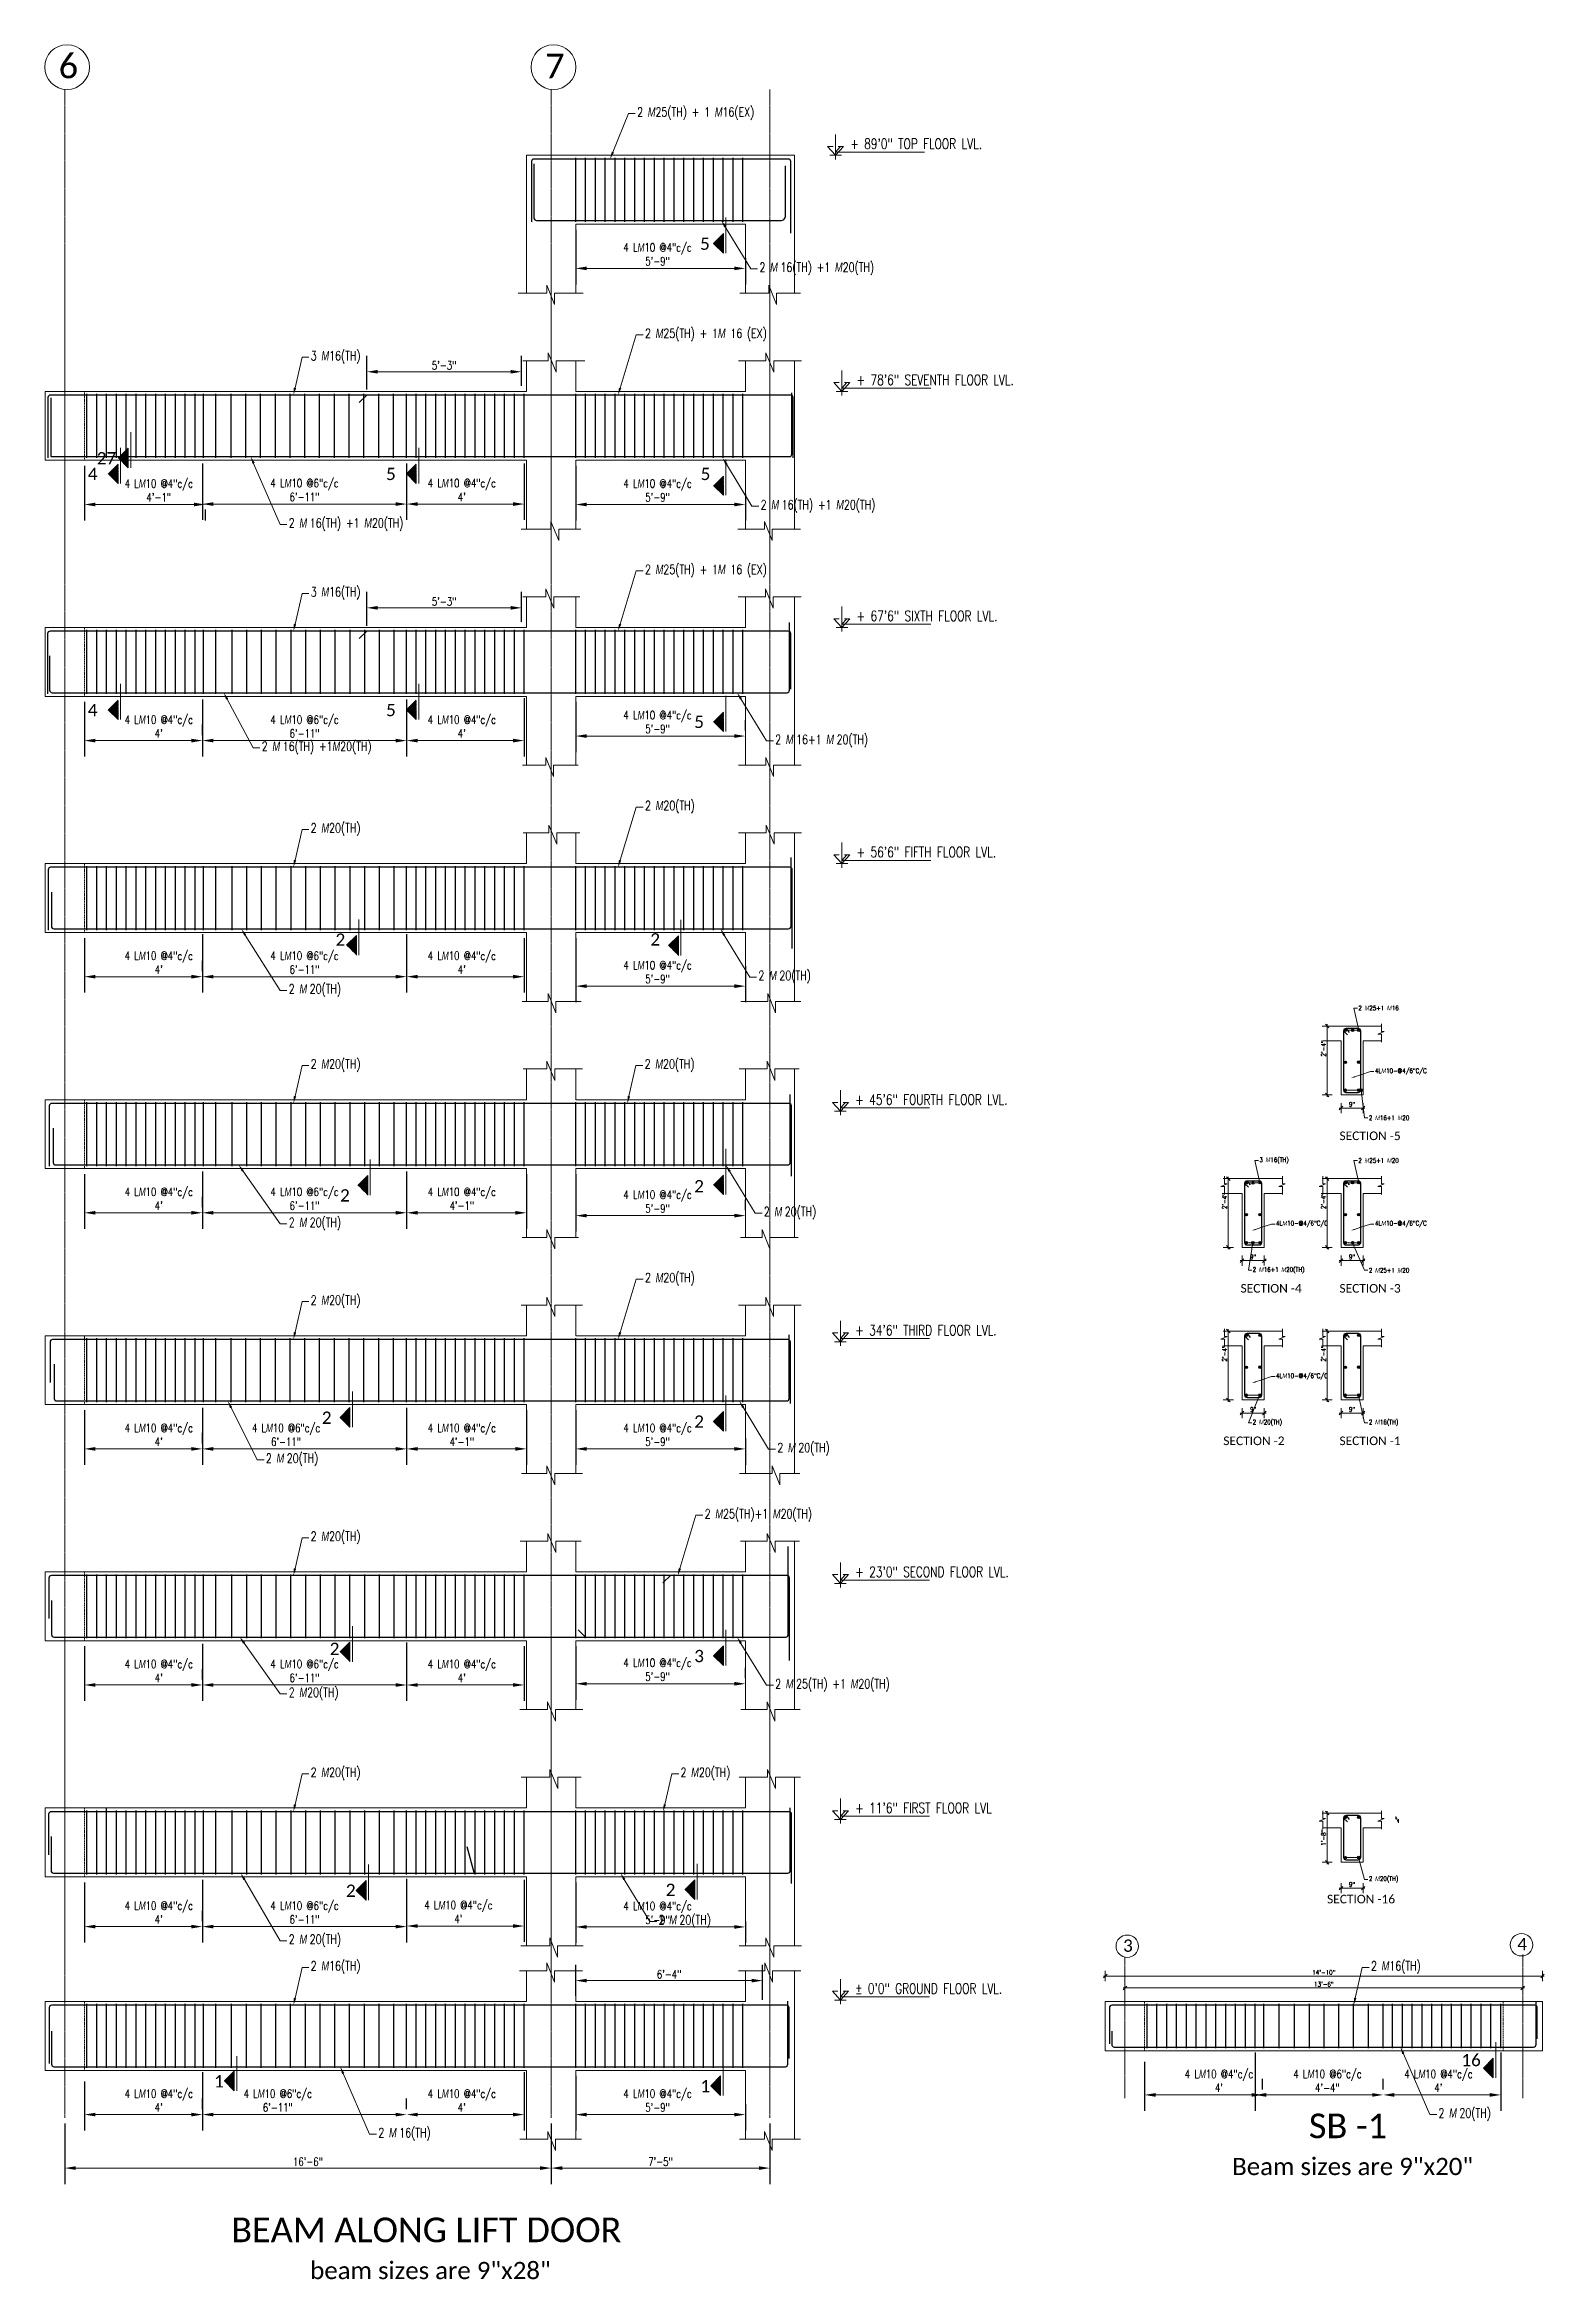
# Model space of a CAD drawing. Header units: inches. Extents: x 0 to 162649, y -36601 to -26324.
# Drawn here: x 160338 to 160948, y -34873 to -33964 of the extents above; entities that cross this region are included whole.
import ezdxf
from ezdxf import colors
from ezdxf.entities.mleader import LeaderData, LeaderLine
from ezdxf.math import Vec2, Vec3

# ---------------------------------------------------------------- set-up
doc = ezdxf.new("R2010")
doc.units = ezdxf.units.IN
doc.header["$MEASUREMENT"] = 0
doc.linetypes.add('CENTER2', pattern=[1.125, 0.75, -0.125, 0.125, -0.125])
doc.linetypes.add('DASHED', pattern=[0.75, 0.5, -0.25])
for name, color, linetype, lineweight in [('Cen', 9, 'CENTER2', 5), ('Dim', 1, 'Continuous', 13), ('dimention', 1, 'Continuous', 13), ('hatch', 252, 'Continuous', 0), ('OL_AR_Text', 140, 'Continuous', 5), ('Rein', 3, 'Continuous', 30), ('Stirrups', 191, 'Continuous', 25), ('Tag', 6, 'Continuous', 13), ('TEXT', 7, 'Continuous', 9)]:
    doc.layers.add(name, color=color, linetype=linetype, lineweight=lineweight)
doc.styles.add('1-8 Annotative Text', font='calibri.ttf', dxfattribs={"height": 0.125})
doc.styles.add('DIM', font='simplex.shx', dxfattribs={"width": 0.75})
doc.styles.add('rmtext', font='romans.shx', dxfattribs={"width": 0.8})
doc.styles.add('T', font='romans.shx', dxfattribs={"width": 0.75, "height": 3})
doc.dimstyles.new('DIM-24', dxfattribs={"dimscale": 24, "dimtxt": 0.078125, "dimasz": 0.0625, "dimexe": 0.0625, "dimexo": 0.015625, "dimgap": 0.015625, "dimtad": 1, "dimdec": 1, "dimzin": 3, "dimdsep": 46, "dimlunit": 4, "dimtxsty": 'rmtext', "dimblk": 'OBLIQUE', "dimcen": 0.09375, "dimdle": 0.03125, "dimclrd": 1, "dimclre": 1, "dimclrt": 2, "dimadec": 0, "dimazin": 0, "dimtfac": 0.75, "dimtdec": 1, "dimtix": 1, "dimtmove": 0, "dimatfit": 3, "dimfxl": 0.0625, "dimfxlon": 1, "dimfrac": 1, "dimtolj": 1, "dimtzin": 0, "dimlwd": -1, "dimlwe": 5, "dimarcsym": 0})
doc.dimstyles.get("Standard").update_dxf_attribs({"dimscale": 36, "dimtxt": 0.09375, "dimasz": 0.125, "dimexe": 0.18, "dimexo": 0.0625, "dimgap": 0.015625, "dimtad": 1, "dimdec": 0, "dimzin": 0, "dimdsep": 46, "dimlunit": 4, "dimtxsty": 'DIM', "dimcen": 0.09, "dimadec": 0, "dimazin": 0, "dimtfac": 0.75, "dimtdec": 0, "dimtmove": 0, "dimatfit": 3, "dimfxl": 1, "dimtolj": 1, "dimtzin": 0, "dimlwd": 9, "dimarcsym": 0})

msp = doc.modelspace()

# ---------------------------------------------------------------- texts
at = {"layer": 'OL_AR_Text', "attachment_point": 1, "style": '1-8 Annotative Text'}
for s, insert, char_height in [('6', (160343.94, -33967.92), 10), ('7', (160541.76, -33967.92), 10), ('3', (160776.83, -34734.75), 5), ('4', (160937.17, -34734.15), 5)]:
    msp.add_mtext_dynamic_manual_height_columns(s, width=432.2308, gutter_width=60, heights=[0], dxfattribs=dict(at, insert=insert, char_height=char_height))
for s, insert, char_height, width in [('5', (160604.78, -34042.7), 5, 3.8192065e-317), ('4', (160355.79, -34136.32), 5, 3.8192065e-317), ('27', (160359.41, -34129.95), 5, 3.8192065e-317), ('5', (160477.07, -34136.32), 5, 3.8192065e-317), ('5', (160605.02, -34136.32), 5, 3.8192065e-317), ('4', (160355.79, -34232.32), 5, 3.8192065e-317), ('5', (160477.07, -34232.32), 5, 3.8192065e-317), ('5', (160602.41, -34237.13), 5, 3.8192065e-317), ('2', (160456.53, -34325.7), 5, 3.8192065e-317), ('2', (160584.56, -34325.58), 5, 3.8192065e-317), ('SECTION -5', (160864.83, -34406.2), 3.5, 2.6734445e-317), ('2', (160602.41, -34425.95), 5, 3.8192065e-317), ('2', (160458.38, -34429.69), 5, 3.8192065e-317), ('SECTION -4', (160824.59, -34468.21), 3.5, 2.6734445e-317), ('SECTION -3', (160864.83, -34468.21), 3.5, 2.6734445e-317), ('2', (160450.97, -34520.08), 5, 3.8192065e-317), ('2', (160602.41, -34521.66), 5, 3.8192065e-317), ('SECTION -2', (160817.59, -34530.22), 3.5, 2.6734445e-317), ('SECTION -1', (160864.83, -34530.22), 3.5, 2.6734445e-317), ('2', (160454.17, -34614.06), 5, 3.8192065e-317), ('3', (160602.41, -34616.99), 5, 3.8192065e-317), ('2', (160460.77, -34712.42), 5, 3.8192065e-317), ('2', (160590.81, -34712.05), 5, 3.8192065e-317), ('SECTION -16', (160859.78, -34716.57), 3.5, 2.6734445e-317), ('16', (160914.43, -34781.25), 5, 3.8192065e-317), ('1', (160407.12, -34789.89), 5, 3.8192065e-317), ('1', (160604.93, -34791.83), 5, 3.8192065e-317), ('SB -1', (160852.38, -34805.53), 10, 7.638413e-317), ('BEAM ALONG LIFT DOOR', (160414.08, -34847.82), 10, 7.638413e-317)]:
    msp.add_mtext(s, dxfattribs=dict(at, insert=insert, char_height=char_height, width=width))
at = {"layer": 'OL_AR_Text', "char_height": 7, "attachment_point": 1, "style": '1-8 Annotative Text'}
for s, insert in [(' Beam sizes are 9"x20" ', (160818.73, -34823.54)), (' beam sizes are 9"x28" ', (160443.78, -34865.84))]:
    msp.add_mtext(s, dxfattribs=dict(at, insert=insert))

# ---------------------------------------------------------------- blocks, each defined once
blk = doc.blocks.new('*D491')
at = {"layer": 'Defpoints', "color": 0, "transparency": 16777216}
for p in [(160354.4, -34709.27), (160402.4, -34729.5), (160402.4, -34729.5)]:
    blk.add_point(p, dxfattribs=at)
at = {"layer": 'dimention', "color": 0, "lineweight": -2, "transparency": 16777216}
for p, q in [((160354.4, -34711.52), (160354.4, -34735.98)), ((160402.4, -34727.25), (160402.4, -34723.02))]:
    blk.add_line(p, q, dxfattribs=at)
at = {"layer": 'dimention', "color": 0, "lineweight": 9, "transparency": 16777216}
blk.add_line((160358.9, -34729.5), (160397.9, -34729.5), dxfattribs=at)
at = {"layer": 'dimention', "color": 0, "transparency": 16777216}
for points in [[(160358.9, -34728.75), (160358.9, -34730.25), (160354.4, -34729.5)], [(160397.9, -34728.75), (160397.9, -34730.25), (160402.4, -34729.5)]]:
    blk.add_solid(points, dxfattribs=at)
at = {"layer": 'dimention', "color": 0, "transparency": 16777216, "insert": (160384.65, -34723.79), "char_height": 3.375, "attachment_point": 5, "style": 'DIM'}
blk.add_mtext('\\A1;4 L{\\A0;\\Fgothici|c0;\\W0.75;M}10 @4"c/c\\P4\'', dxfattribs=at)
blk = doc.blocks.new('*D492')
at = {"layer": 'Defpoints', "color": 0, "transparency": 16777216}
for p in [(160485.46, -34707.77), (160533.27, -34708.27), (160533.27, -34729.26)]:
    blk.add_point(p, dxfattribs=at)
at = {"layer": 'dimention', "color": 0, "lineweight": -2, "transparency": 16777216}
for p, q in [((160485.46, -34710.02), (160485.46, -34735.74)), ((160533.27, -34710.52), (160533.27, -34735.74))]:
    blk.add_line(p, q, dxfattribs=at)
at = {"layer": 'dimention', "color": 0, "lineweight": 9, "transparency": 16777216}
blk.add_line((160489.96, -34729.26), (160528.77, -34729.26), dxfattribs=at)
at = {"layer": 'dimention', "color": 0, "transparency": 16777216}
for points in [[(160489.96, -34728.51), (160489.96, -34730.01), (160485.46, -34729.26)], [(160528.77, -34728.51), (160528.77, -34730.01), (160533.27, -34729.26)]]:
    blk.add_solid(points, dxfattribs=at)
at = {"layer": 'dimention', "color": 0, "transparency": 16777216, "insert": (160506.49, -34723.55), "char_height": 3.375, "attachment_point": 5, "style": 'DIM'}
blk.add_mtext('\\A1;4 L{\\A0;\\Fgothici|c0;\\W0.75;M}10 @4"c/c\\P4\'', dxfattribs=at)
blk = doc.blocks.new('*D493')
at = {"layer": 'Defpoints', "color": 0, "transparency": 16777216}
for p in [(160402.4, -34708.27), (160485.46, -34707.77), (160485.46, -34729.5)]:
    blk.add_point(p, dxfattribs=at)
at = {"layer": 'dimention', "color": 0, "lineweight": -2, "transparency": 16777216}
for p, q in [((160402.4, -34710.52), (160402.4, -34735.98)), ((160485.46, -34710.02), (160485.46, -34735.98))]:
    blk.add_line(p, q, dxfattribs=at)
at = {"layer": 'dimention', "color": 0, "lineweight": 9, "transparency": 16777216}
blk.add_line((160406.9, -34729.5), (160480.96, -34729.5), dxfattribs=at)
at = {"layer": 'dimention', "color": 0, "transparency": 16777216}
for points in [[(160406.9, -34728.75), (160406.9, -34730.25), (160402.4, -34729.5)], [(160480.96, -34728.75), (160480.96, -34730.25), (160485.46, -34729.5)]]:
    blk.add_solid(points, dxfattribs=at)
at = {"layer": 'dimention', "color": 0, "transparency": 16777216, "insert": (160443.93, -34723.79), "char_height": 3.375, "attachment_point": 5, "style": 'DIM'}
blk.add_mtext('\\A1;4 L{\\A0;\\Fgothici|c0;\\W0.75;M}10 @6"c/c\\P6\'-11"', dxfattribs=at)
blk = doc.blocks.new('*D494')
at = {"layer": 'Defpoints', "color": 0, "transparency": 16777216}
for p in [(160354.4, -34613.27), (160402.4, -34631.25), (160402.4, -34631.25)]:
    blk.add_point(p, dxfattribs=at)
at = {"layer": 'dimention', "color": 0, "lineweight": -2, "transparency": 16777216}
for p, q in [((160354.4, -34615.52), (160354.4, -34637.73)), ((160402.4, -34629), (160402.4, -34624.77))]:
    blk.add_line(p, q, dxfattribs=at)
at = {"layer": 'dimention', "color": 0, "lineweight": 9, "transparency": 16777216}
blk.add_line((160358.9, -34631.25), (160397.9, -34631.25), dxfattribs=at)
at = {"layer": 'dimention', "color": 0, "transparency": 16777216}
for points in [[(160358.9, -34630.5), (160358.9, -34632), (160354.4, -34631.25)], [(160397.9, -34630.5), (160397.9, -34632), (160402.4, -34631.25)]]:
    blk.add_solid(points, dxfattribs=at)
at = {"layer": 'dimention', "color": 0, "transparency": 16777216, "insert": (160384.65, -34625.54), "char_height": 3.375, "attachment_point": 5, "style": 'DIM'}
blk.add_mtext('\\A1;4 L{\\A0;\\Fgothici|c0;\\W0.75;M}10 @4"c/c\\P4\'', dxfattribs=at)
blk = doc.blocks.new('*D495')
at = {"layer": 'Defpoints', "color": 0, "transparency": 16777216}
for p in [(160485.46, -34612.27), (160533.27, -34613.27), (160533.27, -34631.25)]:
    blk.add_point(p, dxfattribs=at)
at = {"layer": 'dimention', "color": 0, "lineweight": -2, "transparency": 16777216}
for p, q in [((160485.46, -34614.52), (160485.46, -34637.73)), ((160533.27, -34615.52), (160533.27, -34637.73))]:
    blk.add_line(p, q, dxfattribs=at)
at = {"layer": 'dimention', "color": 0, "lineweight": 9, "transparency": 16777216}
blk.add_line((160489.96, -34631.25), (160528.77, -34631.25), dxfattribs=at)
at = {"layer": 'dimention', "color": 0, "transparency": 16777216}
for points in [[(160489.96, -34630.5), (160489.96, -34632), (160485.46, -34631.25)], [(160528.77, -34630.5), (160528.77, -34632), (160533.27, -34631.25)]]:
    blk.add_solid(points, dxfattribs=at)
at = {"layer": 'dimention', "color": 0, "transparency": 16777216, "insert": (160507.9, -34625.54), "char_height": 3.375, "attachment_point": 5, "style": 'DIM'}
blk.add_mtext('\\A1;4 L{\\A0;\\Fgothici|c0;\\W0.75;M}10 @4"c/c\\P4\'', dxfattribs=at)
blk = doc.blocks.new('*D496')
at = {"layer": 'Defpoints', "color": 0, "transparency": 16777216}
for p in [(160402.4, -34612.27), (160485.46, -34611.77), (160485.46, -34631.25)]:
    blk.add_point(p, dxfattribs=at)
at = {"layer": 'dimention', "color": 0, "lineweight": -2, "transparency": 16777216}
for p, q in [((160402.4, -34614.52), (160402.4, -34637.73)), ((160485.46, -34614.02), (160485.46, -34637.73))]:
    blk.add_line(p, q, dxfattribs=at)
at = {"layer": 'dimention', "color": 0, "lineweight": 9, "transparency": 16777216}
blk.add_line((160406.9, -34631.25), (160480.96, -34631.25), dxfattribs=at)
at = {"layer": 'dimention', "color": 0, "transparency": 16777216}
for points in [[(160406.9, -34630.5), (160406.9, -34632), (160402.4, -34631.25)], [(160480.96, -34630.5), (160480.96, -34632), (160485.46, -34631.25)]]:
    blk.add_solid(points, dxfattribs=at)
at = {"layer": 'dimention', "color": 0, "transparency": 16777216, "insert": (160443.93, -34625.54), "char_height": 3.375, "attachment_point": 5, "style": 'DIM'}
blk.add_mtext('\\A1;4 L{\\A0;\\Fgothici|c0;\\W0.75;M}10 @6"c/c\\P6\'-11"', dxfattribs=at)
blk = doc.blocks.new('*D497')
at = {"layer": 'Defpoints', "color": 0, "transparency": 16777216}
for p in [(160354.4, -34517.27), (160402.4, -34535.25), (160402.4, -34535.25)]:
    blk.add_point(p, dxfattribs=at)
at = {"layer": 'dimention', "color": 0, "lineweight": -2, "transparency": 16777216}
for p, q in [((160354.4, -34519.52), (160354.4, -34541.73)), ((160402.4, -34533), (160402.4, -34528.77))]:
    blk.add_line(p, q, dxfattribs=at)
at = {"layer": 'dimention', "color": 0, "lineweight": 9, "transparency": 16777216}
blk.add_line((160358.9, -34535.25), (160397.9, -34535.25), dxfattribs=at)
at = {"layer": 'dimention', "color": 0, "transparency": 16777216}
for points in [[(160358.9, -34534.5), (160358.9, -34536), (160354.4, -34535.25)], [(160397.9, -34534.5), (160397.9, -34536), (160402.4, -34535.25)]]:
    blk.add_solid(points, dxfattribs=at)
at = {"layer": 'dimention', "color": 0, "transparency": 16777216, "insert": (160384.65, -34529.54), "char_height": 3.375, "attachment_point": 5, "style": 'DIM'}
blk.add_mtext('\\A1;4 L{\\A0;\\Fgothici|c0;\\W0.75;M}10 @4"c/c\\P4\'', dxfattribs=at)
blk = doc.blocks.new('*D498')
at = {"layer": 'Defpoints', "color": 0, "transparency": 16777216}
for p in [(160485.46, -34516.27), (160534.21, -34517.27), (160534.21, -34535.25)]:
    blk.add_point(p, dxfattribs=at)
at = {"layer": 'dimention', "color": 0, "lineweight": -2, "transparency": 16777216}
for p, q in [((160485.46, -34518.52), (160485.46, -34541.73)), ((160534.21, -34519.52), (160534.21, -34541.73))]:
    blk.add_line(p, q, dxfattribs=at)
at = {"layer": 'dimention', "color": 0, "lineweight": 9, "transparency": 16777216}
blk.add_line((160489.96, -34535.25), (160529.71, -34535.25), dxfattribs=at)
at = {"layer": 'dimention', "color": 0, "transparency": 16777216}
for points in [[(160489.96, -34534.5), (160489.96, -34536), (160485.46, -34535.25)], [(160529.71, -34534.5), (160529.71, -34536), (160534.21, -34535.25)]]:
    blk.add_solid(points, dxfattribs=at)
at = {"layer": 'dimention', "color": 0, "transparency": 16777216, "insert": (160507.9, -34529.54), "char_height": 3.375, "attachment_point": 5, "style": 'DIM'}
blk.add_mtext('\\A1;4 L{\\A0;\\Fgothici|c0;\\W0.75;M}10 @4"c/c\\P4\'-1"', dxfattribs=at)
blk = doc.blocks.new('*D499')
at = {"layer": 'Defpoints', "color": 0, "transparency": 16777216}
for p in [(160402.4, -34516.27), (160485.46, -34516.27), (160485.46, -34535.25)]:
    blk.add_point(p, dxfattribs=at)
at = {"layer": 'dimention', "color": 0, "lineweight": -2, "transparency": 16777216}
for p, q in [((160402.4, -34518.52), (160402.4, -34541.73)), ((160485.46, -34518.52), (160485.46, -34541.73))]:
    blk.add_line(p, q, dxfattribs=at)
at = {"layer": 'dimention', "color": 0, "lineweight": 9, "transparency": 16777216}
blk.add_line((160406.9, -34535.25), (160480.96, -34535.25), dxfattribs=at)
at = {"layer": 'dimention', "color": 0, "transparency": 16777216}
for points in [[(160406.9, -34534.5), (160406.9, -34536), (160402.4, -34535.25)], [(160480.96, -34534.5), (160480.96, -34536), (160485.46, -34535.25)]]:
    blk.add_solid(points, dxfattribs=at)
at = {"layer": 'dimention', "color": 0, "transparency": 16777216, "insert": (160436.4, -34529.54), "char_height": 3.375, "attachment_point": 5, "style": 'DIM'}
blk.add_mtext('\\A1;4 L{\\A0;\\Fgothici|c0;\\W0.75;M}10 @6"c/c\\P6\'-11"', dxfattribs=at)
blk = doc.blocks.new('*D500')
at = {"layer": 'Defpoints', "color": 0, "transparency": 16777216}
for p in [(160354.4, -34421.27), (160402.4, -34439.25), (160402.4, -34439.25)]:
    blk.add_point(p, dxfattribs=at)
at = {"layer": 'dimention', "color": 0, "lineweight": -2, "transparency": 16777216}
for p, q in [((160354.4, -34423.52), (160354.4, -34445.73)), ((160402.4, -34437), (160402.4, -34432.77))]:
    blk.add_line(p, q, dxfattribs=at)
at = {"layer": 'dimention', "color": 0, "lineweight": 9, "transparency": 16777216}
blk.add_line((160358.9, -34439.25), (160397.9, -34439.25), dxfattribs=at)
at = {"layer": 'dimention', "color": 0, "transparency": 16777216}
for points in [[(160358.9, -34438.5), (160358.9, -34440), (160354.4, -34439.25)], [(160397.9, -34438.5), (160397.9, -34440), (160402.4, -34439.25)]]:
    blk.add_solid(points, dxfattribs=at)
at = {"layer": 'dimention', "color": 0, "transparency": 16777216, "insert": (160384.65, -34433.54), "char_height": 3.375, "attachment_point": 5, "style": 'DIM'}
blk.add_mtext('\\A1;4 L{\\A0;\\Fgothici|c0;\\W0.75;M}10 @4"c/c\\P4\'', dxfattribs=at)
blk = doc.blocks.new('*D501')
at = {"layer": 'Defpoints', "color": 0, "transparency": 16777216}
for p in [(160485.46, -34420.27), (160534.21, -34421.27), (160534.21, -34439.25)]:
    blk.add_point(p, dxfattribs=at)
at = {"layer": 'dimention', "color": 0, "lineweight": -2, "transparency": 16777216}
for p, q in [((160485.46, -34422.52), (160485.46, -34445.73)), ((160534.21, -34423.52), (160534.21, -34445.73))]:
    blk.add_line(p, q, dxfattribs=at)
at = {"layer": 'dimention', "color": 0, "lineweight": 9, "transparency": 16777216}
blk.add_line((160489.96, -34439.25), (160529.71, -34439.25), dxfattribs=at)
at = {"layer": 'dimention', "color": 0, "transparency": 16777216}
for points in [[(160489.96, -34438.5), (160489.96, -34440), (160485.46, -34439.25)], [(160529.71, -34438.5), (160529.71, -34440), (160534.21, -34439.25)]]:
    blk.add_solid(points, dxfattribs=at)
at = {"layer": 'dimention', "color": 0, "transparency": 16777216, "insert": (160507.9, -34433.54), "char_height": 3.375, "attachment_point": 5, "style": 'DIM'}
blk.add_mtext('\\A1;4 L{\\A0;\\Fgothici|c0;\\W0.75;M}10 @4"c/c\\P4\'-1"', dxfattribs=at)
blk = doc.blocks.new('*D502')
at = {"layer": 'Defpoints', "color": 0, "transparency": 16777216}
for p in [(160402.4, -34420.27), (160485.46, -34420.27), (160485.46, -34439.25)]:
    blk.add_point(p, dxfattribs=at)
at = {"layer": 'dimention', "color": 0, "lineweight": -2, "transparency": 16777216}
for p, q in [((160402.4, -34422.52), (160402.4, -34445.73)), ((160485.46, -34422.52), (160485.46, -34445.73))]:
    blk.add_line(p, q, dxfattribs=at)
at = {"layer": 'dimention', "color": 0, "lineweight": 9, "transparency": 16777216}
blk.add_line((160406.9, -34439.25), (160480.96, -34439.25), dxfattribs=at)
at = {"layer": 'dimention', "color": 0, "transparency": 16777216}
for points in [[(160406.9, -34438.5), (160406.9, -34440), (160402.4, -34439.25)], [(160480.96, -34438.5), (160480.96, -34440), (160485.46, -34439.25)]]:
    blk.add_solid(points, dxfattribs=at)
at = {"layer": 'dimention', "color": 0, "transparency": 16777216, "insert": (160443.93, -34433.54), "char_height": 3.375, "attachment_point": 5, "style": 'DIM'}
blk.add_mtext('\\A1;4 L{\\A0;\\Fgothici|c0;\\W0.75;M}10 @6"c/c\\P6\'-11"', dxfattribs=at)
blk = doc.blocks.new('*D503')
at = {"layer": 'Defpoints', "color": 0, "transparency": 16777216}
for p in [(160354.4, -34325.27), (160402.4, -34343.25), (160402.4, -34343.25)]:
    blk.add_point(p, dxfattribs=at)
at = {"layer": 'dimention', "color": 0, "lineweight": -2, "transparency": 16777216}
for p, q in [((160354.4, -34327.52), (160354.4, -34349.73)), ((160402.4, -34341), (160402.4, -34336.77))]:
    blk.add_line(p, q, dxfattribs=at)
at = {"layer": 'dimention', "color": 0, "lineweight": 9, "transparency": 16777216}
blk.add_line((160358.9, -34343.25), (160397.9, -34343.25), dxfattribs=at)
at = {"layer": 'dimention', "color": 0, "transparency": 16777216}
for points in [[(160358.9, -34342.5), (160358.9, -34344), (160354.4, -34343.25)], [(160397.9, -34342.5), (160397.9, -34344), (160402.4, -34343.25)]]:
    blk.add_solid(points, dxfattribs=at)
at = {"layer": 'dimention', "color": 0, "transparency": 16777216, "insert": (160384.65, -34337.54), "char_height": 3.375, "attachment_point": 5, "style": 'DIM'}
blk.add_mtext('\\A1;4 L{\\A0;\\Fgothici|c0;\\W0.75;M}10 @4"c/c\\P4\'', dxfattribs=at)
blk = doc.blocks.new('*D504')
at = {"layer": 'Defpoints', "color": 0, "transparency": 16777216}
for p in [(160485.46, -34323.77), (160533.27, -34325.27), (160533.27, -34343.25)]:
    blk.add_point(p, dxfattribs=at)
at = {"layer": 'dimention', "color": 0, "lineweight": -2, "transparency": 16777216}
for p, q in [((160485.46, -34326.02), (160485.46, -34349.73)), ((160533.27, -34327.52), (160533.27, -34349.73))]:
    blk.add_line(p, q, dxfattribs=at)
at = {"layer": 'dimention', "color": 0, "lineweight": 9, "transparency": 16777216}
blk.add_line((160489.96, -34343.25), (160528.77, -34343.25), dxfattribs=at)
at = {"layer": 'dimention', "color": 0, "transparency": 16777216}
for points in [[(160489.96, -34342.5), (160489.96, -34344), (160485.46, -34343.25)], [(160528.77, -34342.5), (160528.77, -34344), (160533.27, -34343.25)]]:
    blk.add_solid(points, dxfattribs=at)
at = {"layer": 'dimention', "color": 0, "transparency": 16777216, "insert": (160507.9, -34337.54), "char_height": 3.375, "attachment_point": 5, "style": 'DIM'}
blk.add_mtext('\\A1;4 L{\\A0;\\Fgothici|c0;\\W0.75;M}10 @4"c/c\\P4\'', dxfattribs=at)
blk = doc.blocks.new('*D505')
at = {"layer": 'Defpoints', "color": 0, "transparency": 16777216}
for p in [(160402.4, -34323.77), (160485.46, -34323.77), (160485.46, -34343.25)]:
    blk.add_point(p, dxfattribs=at)
at = {"layer": 'dimention', "color": 0, "lineweight": -2, "transparency": 16777216}
for p, q in [((160402.4, -34326.02), (160402.4, -34349.73)), ((160485.46, -34326.02), (160485.46, -34349.73))]:
    blk.add_line(p, q, dxfattribs=at)
at = {"layer": 'dimention', "color": 0, "lineweight": 9, "transparency": 16777216}
blk.add_line((160406.9, -34343.25), (160480.96, -34343.25), dxfattribs=at)
at = {"layer": 'dimention', "color": 0, "transparency": 16777216}
for points in [[(160406.9, -34342.5), (160406.9, -34344), (160402.4, -34343.25)], [(160480.96, -34342.5), (160480.96, -34344), (160485.46, -34343.25)]]:
    blk.add_solid(points, dxfattribs=at)
at = {"layer": 'dimention', "color": 0, "transparency": 16777216, "insert": (160443.93, -34337.54), "char_height": 3.375, "attachment_point": 5, "style": 'DIM'}
blk.add_mtext('\\A1;4 L{\\A0;\\Fgothici|c0;\\W0.75;M}10 @6"c/c\\P6\'-11"', dxfattribs=at)
blk = doc.blocks.new('*D506')
at = {"layer": 'Defpoints', "color": 0, "transparency": 16777216}
for p in [(160532.21, -34193.27), (160469.21, -34202.77), (160532.21, -34201.27)]:
    blk.add_point(p, dxfattribs=at)
at = {"layer": 'dimention', "color": 0, "lineweight": -2, "transparency": 16777216}
for p, q in [((160469.21, -34200.52), (160469.21, -34186.79)), ((160532.21, -34199.02), (160532.21, -34186.79))]:
    blk.add_line(p, q, dxfattribs=at)
at = {"layer": 'dimention', "color": 0, "lineweight": 9, "transparency": 16777216}
blk.add_line((160473.71, -34193.27), (160527.71, -34193.27), dxfattribs=at)
at = {"layer": 'dimention', "color": 0, "transparency": 16777216}
for points in [[(160473.71, -34192.52), (160473.71, -34194.02), (160469.21, -34193.27)], [(160527.71, -34192.52), (160527.71, -34194.02), (160532.21, -34193.27)]]:
    blk.add_solid(points, dxfattribs=at)
at = {"layer": 'dimention', "color": 0, "transparency": 16777216, "insert": (160500.71, -34190.69), "char_height": 3.375, "attachment_point": 5, "style": 'DIM'}
blk.add_mtext('\\A1;5\'-3"', dxfattribs=at)
blk = doc.blocks.new('*D507')
at = {"layer": 'Defpoints', "color": 0, "transparency": 16777216}
for p in [(160354.4, -34229.27), (160402.4, -34247.25), (160402.4, -34247.25)]:
    blk.add_point(p, dxfattribs=at)
at = {"layer": 'dimention', "color": 0, "lineweight": -2, "transparency": 16777216}
for p, q in [((160354.4, -34231.52), (160354.4, -34253.73)), ((160402.4, -34245), (160402.4, -34240.77))]:
    blk.add_line(p, q, dxfattribs=at)
at = {"layer": 'dimention', "color": 0, "lineweight": 9, "transparency": 16777216}
blk.add_line((160358.9, -34247.25), (160397.9, -34247.25), dxfattribs=at)
at = {"layer": 'dimention', "color": 0, "transparency": 16777216}
for points in [[(160358.9, -34246.5), (160358.9, -34248), (160354.4, -34247.25)], [(160397.9, -34246.5), (160397.9, -34248), (160402.4, -34247.25)]]:
    blk.add_solid(points, dxfattribs=at)
at = {"layer": 'dimention', "color": 0, "transparency": 16777216, "insert": (160384.65, -34241.54), "char_height": 3.375, "attachment_point": 5, "style": 'DIM'}
blk.add_mtext('\\A1;4 L{\\A0;\\Fgothici|c0;\\W0.75;M}10 @4"c/c\\P4\'', dxfattribs=at)
blk = doc.blocks.new('*D508')
at = {"layer": 'Defpoints', "color": 0, "transparency": 16777216}
for p in [(160533.27, -34227.77), (160485.46, -34228.27), (160533.27, -34247.25)]:
    blk.add_point(p, dxfattribs=at)
at = {"layer": 'dimention', "color": 0, "lineweight": -2, "transparency": 16777216}
for p, q in [((160485.46, -34230.52), (160485.46, -34253.73)), ((160533.27, -34230.02), (160533.27, -34253.73))]:
    blk.add_line(p, q, dxfattribs=at)
at = {"layer": 'dimention', "color": 0, "lineweight": 9, "transparency": 16777216}
blk.add_line((160489.96, -34247.25), (160528.77, -34247.25), dxfattribs=at)
at = {"layer": 'dimention', "color": 0, "transparency": 16777216}
for points in [[(160489.96, -34246.5), (160489.96, -34248), (160485.46, -34247.25)], [(160528.77, -34246.5), (160528.77, -34248), (160533.27, -34247.25)]]:
    blk.add_solid(points, dxfattribs=at)
at = {"layer": 'dimention', "color": 0, "transparency": 16777216, "insert": (160507.9, -34241.54), "char_height": 3.375, "attachment_point": 5, "style": 'DIM'}
blk.add_mtext('\\A1;4 L{\\A0;\\Fgothici|c0;\\W0.75;M}10 @4"c/c\\P4\'', dxfattribs=at)
blk = doc.blocks.new('*D509')
at = {"layer": 'Defpoints', "color": 0, "transparency": 16777216}
for p in [(160402.4, -34228.27), (160485.46, -34228.27), (160485.46, -34247.25)]:
    blk.add_point(p, dxfattribs=at)
at = {"layer": 'dimention', "color": 0, "lineweight": -2, "transparency": 16777216}
for p, q in [((160402.4, -34230.52), (160402.4, -34253.73)), ((160485.46, -34230.52), (160485.46, -34253.73))]:
    blk.add_line(p, q, dxfattribs=at)
at = {"layer": 'dimention', "color": 0, "lineweight": 9, "transparency": 16777216}
blk.add_line((160406.9, -34247.25), (160480.96, -34247.25), dxfattribs=at)
at = {"layer": 'dimention', "color": 0, "transparency": 16777216}
for points in [[(160406.9, -34246.5), (160406.9, -34248), (160402.4, -34247.25)], [(160480.96, -34246.5), (160480.96, -34248), (160485.46, -34247.25)]]:
    blk.add_solid(points, dxfattribs=at)
at = {"layer": 'dimention', "color": 0, "transparency": 16777216, "insert": (160443.93, -34241.54), "char_height": 3.375, "attachment_point": 5, "style": 'DIM'}
blk.add_mtext('\\A1;4 L{\\A0;\\Fgothici|c0;\\W0.75;M}10 @6"c/c\\P6\'-11"', dxfattribs=at)
blk = doc.blocks.new('*D510')
at = {"layer": 'Defpoints', "color": 0, "transparency": 16777216}
for p in [(160532.21, -34097.27), (160469.21, -34106.77), (160532.21, -34105.27)]:
    blk.add_point(p, dxfattribs=at)
at = {"layer": 'dimention', "color": 0, "lineweight": -2, "transparency": 16777216}
for p, q in [((160469.21, -34104.52), (160469.21, -34090.79)), ((160532.21, -34103.02), (160532.21, -34090.79))]:
    blk.add_line(p, q, dxfattribs=at)
at = {"layer": 'dimention', "color": 0, "lineweight": 9, "transparency": 16777216}
blk.add_line((160473.71, -34097.27), (160527.71, -34097.27), dxfattribs=at)
at = {"layer": 'dimention', "color": 0, "transparency": 16777216}
for points in [[(160473.71, -34096.52), (160473.71, -34098.02), (160469.21, -34097.27)], [(160527.71, -34096.52), (160527.71, -34098.02), (160532.21, -34097.27)]]:
    blk.add_solid(points, dxfattribs=at)
at = {"layer": 'dimention', "color": 0, "transparency": 16777216, "insert": (160500.71, -34094.69), "char_height": 3.375, "attachment_point": 5, "style": 'DIM'}
blk.add_mtext('\\A1;5\'-3"', dxfattribs=at)
blk = doc.blocks.new('*D511')
at = {"layer": 'Defpoints', "color": 0, "transparency": 16777216}
for p in [(160354.4, -34133.27), (160403.45, -34151.07), (160403.45, -34151.25)]:
    blk.add_point(p, dxfattribs=at)
at = {"layer": 'dimention', "color": 0, "lineweight": -2, "transparency": 16777216}
for p, q in [((160354.4, -34135.52), (160354.4, -34157.73)), ((160403.45, -34153.32), (160403.45, -34157.73))]:
    blk.add_line(p, q, dxfattribs=at)
at = {"layer": 'dimention', "color": 0, "lineweight": 9, "transparency": 16777216}
blk.add_line((160358.9, -34151.25), (160398.95, -34151.25), dxfattribs=at)
at = {"layer": 'dimention', "color": 0, "transparency": 16777216}
for points in [[(160358.9, -34150.5), (160358.9, -34152), (160354.4, -34151.25)], [(160398.95, -34150.5), (160398.95, -34152), (160403.45, -34151.25)]]:
    blk.add_solid(points, dxfattribs=at)
at = {"layer": 'dimention', "color": 0, "transparency": 16777216, "insert": (160384.65, -34145.54), "char_height": 3.375, "attachment_point": 5, "style": 'DIM'}
blk.add_mtext('\\A1;4 L{\\A0;\\Fgothici|c0;\\W0.75;M}10 @4"c/c\\P4\'-1"', dxfattribs=at)
blk = doc.blocks.new('*D512')
at = {"layer": 'Defpoints', "color": 0, "transparency": 16777216}
for p in [(160485.46, -34132.27), (160533.27, -34132.27), (160533.27, -34151.07)]:
    blk.add_point(p, dxfattribs=at)
at = {"layer": 'dimention', "color": 0, "lineweight": -2, "transparency": 16777216}
for p, q in [((160485.46, -34134.52), (160485.46, -34157.55)), ((160533.27, -34134.52), (160533.27, -34157.55))]:
    blk.add_line(p, q, dxfattribs=at)
at = {"layer": 'dimention', "color": 0, "lineweight": 9, "transparency": 16777216}
blk.add_line((160489.96, -34151.07), (160528.77, -34151.07), dxfattribs=at)
at = {"layer": 'dimention', "color": 0, "transparency": 16777216}
for points in [[(160489.96, -34150.32), (160489.96, -34151.82), (160485.46, -34151.07)], [(160528.77, -34150.32), (160528.77, -34151.82), (160533.27, -34151.07)]]:
    blk.add_solid(points, dxfattribs=at)
at = {"layer": 'dimention', "color": 0, "transparency": 16777216, "insert": (160507.9, -34145.37), "char_height": 3.375, "attachment_point": 5, "style": 'DIM'}
blk.add_mtext('\\A1;4 L{\\A0;\\Fgothici|c0;\\W0.75;M}10 @4"c/c\\P4\'', dxfattribs=at)
blk = doc.blocks.new('*D513')
at = {"layer": 'Defpoints', "color": 0, "transparency": 16777216}
for p in [(160402.4, -34132.27), (160485.46, -34132.27), (160485.46, -34151.07)]:
    blk.add_point(p, dxfattribs=at)
at = {"layer": 'dimention', "color": 0, "lineweight": -2, "transparency": 16777216}
for p, q in [((160402.4, -34134.52), (160402.4, -34157.55)), ((160485.46, -34134.52), (160485.46, -34157.55))]:
    blk.add_line(p, q, dxfattribs=at)
at = {"layer": 'dimention', "color": 0, "lineweight": 9, "transparency": 16777216}
blk.add_line((160406.9, -34151.07), (160480.96, -34151.07), dxfattribs=at)
at = {"layer": 'dimention', "color": 0, "transparency": 16777216}
for points in [[(160406.9, -34150.32), (160406.9, -34151.82), (160402.4, -34151.07)], [(160480.96, -34150.32), (160480.96, -34151.82), (160485.46, -34151.07)]]:
    blk.add_solid(points, dxfattribs=at)
at = {"layer": 'dimention', "color": 0, "transparency": 16777216, "insert": (160443.93, -34145.37), "char_height": 3.375, "attachment_point": 5, "style": 'DIM'}
blk.add_mtext('\\A1;4 L{\\A0;\\Fgothici|c0;\\W0.75;M}10 @6"c/c\\P6\'-11"', dxfattribs=at)
blk = doc.blocks.new('*D518')
at = {"layer": 'Defpoints', "color": 0, "transparency": 16777216}
for p in [(160346.4, -34807.27), (160544.21, -34807.27), (160544.21, -34827.69)]:
    blk.add_point(p, dxfattribs=at)
at = {"layer": 'Dim', "color": 0, "lineweight": -2, "transparency": 16777216}
for p, q in [((160346.4, -34809.52), (160346.4, -34834.17)), ((160544.21, -34809.52), (160544.21, -34834.17))]:
    blk.add_line(p, q, dxfattribs=at)
at = {"layer": 'Dim', "color": 0, "lineweight": 9, "transparency": 16777216}
blk.add_line((160350.9, -34827.69), (160539.71, -34827.69), dxfattribs=at)
at = {"layer": 'Dim', "color": 0, "transparency": 16777216}
for points in [[(160350.9, -34826.94), (160350.9, -34828.44), (160346.4, -34827.69)], [(160539.71, -34826.94), (160539.71, -34828.44), (160544.21, -34827.69)]]:
    blk.add_solid(points, dxfattribs=at)
at = {"layer": 'Dim', "color": 0, "transparency": 16777216, "insert": (160445.31, -34825.11), "char_height": 3.375, "attachment_point": 5, "style": 'DIM'}
blk.add_mtext('\\A1;16\'-6"', dxfattribs=at)
blk = doc.blocks.new('*D519')
at = {"layer": 'Defpoints', "color": 0, "transparency": 16777216}
for p in [(160544.21, -34807.27), (160633.21, -34807.27), (160633.21, -34827.69)]:
    blk.add_point(p, dxfattribs=at)
at = {"layer": 'Dim', "color": 0, "lineweight": -2, "transparency": 16777216}
for p, q in [((160544.21, -34809.52), (160544.21, -34834.17)), ((160633.21, -34809.52), (160633.21, -34834.17))]:
    blk.add_line(p, q, dxfattribs=at)
at = {"layer": 'Dim', "color": 0, "lineweight": 9, "transparency": 16777216}
blk.add_line((160548.71, -34827.69), (160628.71, -34827.69), dxfattribs=at)
at = {"layer": 'Dim', "color": 0, "transparency": 16777216}
for points in [[(160548.71, -34826.94), (160548.71, -34828.44), (160544.21, -34827.69)], [(160628.71, -34826.94), (160628.71, -34828.44), (160633.21, -34827.69)]]:
    blk.add_solid(points, dxfattribs=at)
at = {"layer": 'Dim', "color": 0, "transparency": 16777216, "insert": (160588.71, -34825.11), "char_height": 3.375, "attachment_point": 5, "style": 'DIM'}
blk.add_mtext('\\A1;7\'-5"', dxfattribs=at)
blk = doc.blocks.new('*D520')
at = {"layer": 'Defpoints', "color": 0, "transparency": 16777216}
for p in [(160630.21, -34751.46), (160554.21, -34759.96), (160630.21, -34761.46)]:
    blk.add_point(p, dxfattribs=at)
at = {"layer": 'dimention', "color": 0, "lineweight": -2, "transparency": 16777216}
for p, q in [((160554.21, -34757.71), (160554.21, -34744.98)), ((160630.21, -34759.21), (160630.21, -34744.98))]:
    blk.add_line(p, q, dxfattribs=at)
at = {"layer": 'dimention', "color": 0, "lineweight": 9, "transparency": 16777216}
blk.add_line((160558.71, -34751.46), (160625.71, -34751.46), dxfattribs=at)
at = {"layer": 'dimention', "color": 0, "transparency": 16777216}
for points in [[(160558.71, -34750.71), (160558.71, -34752.21), (160554.21, -34751.46)], [(160625.71, -34750.71), (160625.71, -34752.21), (160630.21, -34751.46)]]:
    blk.add_solid(points, dxfattribs=at)
at = {"layer": 'dimention', "color": 0, "transparency": 16777216, "insert": (160592.21, -34748.89), "char_height": 3.375, "attachment_point": 5, "style": 'DIM'}
blk.add_mtext('\\A1;6\'-4"', dxfattribs=at)
blk = doc.blocks.new('*D514')
at = {"layer": 'Defpoints', "color": 0, "transparency": 16777216}
for p in [(160354.4, -34790.21), (160402.4, -34805.94), (160402.4, -34805.94)]:
    blk.add_point(p, dxfattribs=at)
at = {"layer": 'dimention', "color": 0, "lineweight": -2, "transparency": 16777216}
for p, q in [((160354.4, -34792.46), (160354.4, -34812.42)), ((160402.4, -34803.69), (160402.4, -34799.46))]:
    blk.add_line(p, q, dxfattribs=at)
at = {"layer": 'dimention', "color": 0, "lineweight": 9, "transparency": 16777216}
blk.add_line((160358.9, -34805.94), (160397.9, -34805.94), dxfattribs=at)
at = {"layer": 'dimention', "color": 0, "transparency": 16777216}
for points in [[(160358.9, -34805.19), (160358.9, -34806.69), (160354.4, -34805.94)], [(160397.9, -34805.19), (160397.9, -34806.69), (160402.4, -34805.94)]]:
    blk.add_solid(points, dxfattribs=at)
at = {"layer": 'dimention', "color": 0, "transparency": 16777216, "insert": (160384.65, -34800.23), "char_height": 3.375, "attachment_point": 5, "style": 'DIM'}
blk.add_mtext('\\A1;4 L{\\A0;\\Fgothici|c0;\\W0.75;M}10 @4"c/c\\P4\'', dxfattribs=at)
blk = doc.blocks.new('*D515')
at = {"layer": 'Defpoints', "color": 0, "transparency": 16777216}
for p in [(160533.27, -34786.46), (160485.46, -34805.94), (160533.27, -34805.94)]:
    blk.add_point(p, dxfattribs=at)
at = {"layer": 'dimention', "color": 0, "lineweight": -2, "transparency": 16777216}
for p, q in [((160533.27, -34788.71), (160533.27, -34812.42)), ((160485.46, -34803.69), (160485.46, -34799.46))]:
    blk.add_line(p, q, dxfattribs=at)
at = {"layer": 'dimention', "color": 0, "lineweight": 9, "transparency": 16777216}
blk.add_line((160489.96, -34805.94), (160528.77, -34805.94), dxfattribs=at)
at = {"layer": 'dimention', "color": 0, "transparency": 16777216}
for points in [[(160489.96, -34805.19), (160489.96, -34806.69), (160485.46, -34805.94)], [(160528.77, -34805.19), (160528.77, -34806.69), (160533.27, -34805.94)]]:
    blk.add_solid(points, dxfattribs=at)
at = {"layer": 'dimention', "color": 0, "transparency": 16777216, "insert": (160507.9, -34800.23), "char_height": 3.375, "attachment_point": 5, "style": 'DIM'}
blk.add_mtext('\\A1;4 L{\\A0;\\Fgothici|c0;\\W0.75;M}10 @4"c/c\\P4\'', dxfattribs=at)
blk = doc.blocks.new('*D516')
at = {"layer": 'Defpoints', "color": 0, "transparency": 16777216}
for p in [(160402.4, -34786.46), (160485.46, -34805.94), (160485.46, -34805.94)]:
    blk.add_point(p, dxfattribs=at)
at = {"layer": 'dimention', "color": 0, "lineweight": -2, "transparency": 16777216}
for p, q in [((160402.4, -34788.71), (160402.4, -34812.42)), ((160485.46, -34803.69), (160485.46, -34799.46))]:
    blk.add_line(p, q, dxfattribs=at)
at = {"layer": 'dimention', "color": 0, "lineweight": 9, "transparency": 16777216}
blk.add_line((160406.9, -34805.94), (160480.96, -34805.94), dxfattribs=at)
at = {"layer": 'dimention', "color": 0, "transparency": 16777216}
for points in [[(160406.9, -34805.19), (160406.9, -34806.69), (160402.4, -34805.94)], [(160480.96, -34805.19), (160480.96, -34806.69), (160485.46, -34805.94)]]:
    blk.add_solid(points, dxfattribs=at)
at = {"layer": 'dimention', "color": 0, "transparency": 16777216, "insert": (160433.03, -34800.23), "char_height": 3.375, "attachment_point": 5, "style": 'DIM'}
blk.add_mtext('\\A1;4 L{\\A0;\\Fgothici|c0;\\W0.75;M}10 @6"c/c\\P6\'-11"', dxfattribs=at)
blk = doc.blocks.new('*D517')
at = {"layer": 'Defpoints', "color": 0, "transparency": 16777216}
for p in [(160554.21, -34037.27), (160623.21, -34048.77), (160623.21, -34055.25)]:
    blk.add_point(p, dxfattribs=at)
at = {"layer": 'dimention', "color": 0, "lineweight": -2, "transparency": 16777216}
for p, q in [((160554.21, -34039.52), (160554.21, -34061.73)), ((160623.21, -34051.02), (160623.21, -34061.73))]:
    blk.add_line(p, q, dxfattribs=at)
at = {"layer": 'dimention', "color": 0, "lineweight": 9, "transparency": 16777216}
blk.add_line((160558.71, -34055.25), (160618.71, -34055.25), dxfattribs=at)
at = {"layer": 'dimention', "color": 0, "transparency": 16777216}
for points in [[(160558.71, -34054.5), (160558.71, -34056), (160554.21, -34055.25)], [(160618.71, -34054.5), (160618.71, -34056), (160623.21, -34055.25)]]:
    blk.add_solid(points, dxfattribs=at)
at = {"layer": 'dimention', "color": 0, "transparency": 16777216, "insert": (160587.5, -34049.54), "char_height": 3.375, "attachment_point": 5, "style": 'DIM'}
blk.add_mtext('\\A1;4 L{\\A0;\\Fgothici|c0;\\W0.75;M}10 @4"c/c\\P5\'-9"', dxfattribs=at)
blk = doc.blocks.new('*D483')
at = {"layer": 'Defpoints', "color": 0, "transparency": 16777216}
for p in [(160554.21, -34133.27), (160623.21, -34144.77), (160623.21, -34151.25)]:
    blk.add_point(p, dxfattribs=at)
at = {"layer": 'dimention', "color": 0, "lineweight": -2, "transparency": 16777216}
for p, q in [((160554.21, -34135.52), (160554.21, -34157.73)), ((160623.21, -34147.02), (160623.21, -34157.73))]:
    blk.add_line(p, q, dxfattribs=at)
at = {"layer": 'dimention', "color": 0, "lineweight": 9, "transparency": 16777216}
blk.add_line((160558.71, -34151.25), (160618.71, -34151.25), dxfattribs=at)
at = {"layer": 'dimention', "color": 0, "transparency": 16777216}
for points in [[(160558.71, -34150.5), (160558.71, -34152), (160554.21, -34151.25)], [(160618.71, -34150.5), (160618.71, -34152), (160623.21, -34151.25)]]:
    blk.add_solid(points, dxfattribs=at)
at = {"layer": 'dimention', "color": 0, "transparency": 16777216, "insert": (160587.5, -34145.54), "char_height": 3.375, "attachment_point": 5, "style": 'DIM'}
blk.add_mtext('\\A1;4 L{\\A0;\\Fgothici|c0;\\W0.75;M}10 @4"c/c\\P5\'-9"', dxfattribs=at)
blk = doc.blocks.new('*D484')
at = {"layer": 'Defpoints', "color": 0, "transparency": 16777216}
for p in [(160554.21, -34229.27), (160623.21, -34245.41), (160623.21, -34245.41)]:
    blk.add_point(p, dxfattribs=at)
at = {"layer": 'dimention', "color": 0, "lineweight": -2, "transparency": 16777216}
for p, q in [((160554.21, -34231.52), (160554.21, -34251.89)), ((160623.21, -34243.16), (160623.21, -34238.93))]:
    blk.add_line(p, q, dxfattribs=at)
at = {"layer": 'dimention', "color": 0, "lineweight": 9, "transparency": 16777216}
blk.add_line((160558.71, -34245.41), (160618.71, -34245.41), dxfattribs=at)
at = {"layer": 'dimention', "color": 0, "transparency": 16777216}
for points in [[(160558.71, -34244.66), (160558.71, -34246.16), (160554.21, -34245.41)], [(160618.71, -34244.66), (160618.71, -34246.16), (160623.21, -34245.41)]]:
    blk.add_solid(points, dxfattribs=at)
at = {"layer": 'dimention', "color": 0, "transparency": 16777216, "insert": (160587.5, -34239.7), "char_height": 3.375, "attachment_point": 5, "style": 'DIM'}
blk.add_mtext('\\A1;4 L{\\A0;\\Fgothici|c0;\\W0.75;M}10 @4"c/c\\P5\'-9"', dxfattribs=at)
blk = doc.blocks.new('*D485')
at = {"layer": 'Defpoints', "color": 0, "transparency": 16777216}
for p in [(160554.21, -34325.27), (160623.21, -34336.77), (160623.21, -34347.09)]:
    blk.add_point(p, dxfattribs=at)
at = {"layer": 'dimention', "color": 0, "lineweight": -2, "transparency": 16777216}
for p, q in [((160554.21, -34327.52), (160554.21, -34353.57)), ((160623.21, -34339.02), (160623.21, -34353.57))]:
    blk.add_line(p, q, dxfattribs=at)
at = {"layer": 'dimention', "color": 0, "lineweight": 9, "transparency": 16777216}
blk.add_line((160558.71, -34347.09), (160618.71, -34347.09), dxfattribs=at)
at = {"layer": 'dimention', "color": 0, "transparency": 16777216}
for points in [[(160558.71, -34346.34), (160558.71, -34347.84), (160554.21, -34347.09)], [(160618.71, -34346.34), (160618.71, -34347.84), (160623.21, -34347.09)]]:
    blk.add_solid(points, dxfattribs=at)
at = {"layer": 'dimention', "color": 0, "transparency": 16777216, "insert": (160587.5, -34341.39), "char_height": 3.375, "attachment_point": 5, "style": 'DIM'}
blk.add_mtext('\\A1;4 L{\\A0;\\Fgothici|c0;\\W0.75;M}10 @4"c/c\\P5\'-9"', dxfattribs=at)
blk = doc.blocks.new('*D486')
at = {"layer": 'Defpoints', "color": 0, "transparency": 16777216}
for p in [(160554.21, -34421.27), (160623.21, -34440.41), (160623.21, -34440.41)]:
    blk.add_point(p, dxfattribs=at)
at = {"layer": 'dimention', "color": 0, "lineweight": -2, "transparency": 16777216}
for p, q in [((160554.21, -34423.52), (160554.21, -34446.89)), ((160623.21, -34438.16), (160623.21, -34433.93))]:
    blk.add_line(p, q, dxfattribs=at)
at = {"layer": 'dimention', "color": 0, "lineweight": 9, "transparency": 16777216}
blk.add_line((160558.71, -34440.41), (160618.71, -34440.41), dxfattribs=at)
at = {"layer": 'dimention', "color": 0, "transparency": 16777216}
for points in [[(160558.71, -34439.66), (160558.71, -34441.16), (160554.21, -34440.41)], [(160618.71, -34439.66), (160618.71, -34441.16), (160623.21, -34440.41)]]:
    blk.add_solid(points, dxfattribs=at)
at = {"layer": 'dimention', "color": 0, "transparency": 16777216, "insert": (160587.5, -34434.7), "char_height": 3.375, "attachment_point": 5, "style": 'DIM'}
blk.add_mtext('\\A1;4 L{\\A0;\\Fgothici|c0;\\W0.75;M}10 @4"c/c\\P5\'-9"', dxfattribs=at)
blk = doc.blocks.new('*D487')
at = {"layer": 'Defpoints', "color": 0, "transparency": 16777216}
for p in [(160554.21, -34517.27), (160623.21, -34528.77), (160623.21, -34535.25)]:
    blk.add_point(p, dxfattribs=at)
at = {"layer": 'dimention', "color": 0, "lineweight": -2, "transparency": 16777216}
for p, q in [((160554.21, -34519.52), (160554.21, -34541.73)), ((160623.21, -34531.02), (160623.21, -34541.73))]:
    blk.add_line(p, q, dxfattribs=at)
at = {"layer": 'dimention', "color": 0, "lineweight": 9, "transparency": 16777216}
blk.add_line((160558.71, -34535.25), (160618.71, -34535.25), dxfattribs=at)
at = {"layer": 'dimention', "color": 0, "transparency": 16777216}
for points in [[(160558.71, -34534.5), (160558.71, -34536), (160554.21, -34535.25)], [(160618.71, -34534.5), (160618.71, -34536), (160623.21, -34535.25)]]:
    blk.add_solid(points, dxfattribs=at)
at = {"layer": 'dimention', "color": 0, "transparency": 16777216, "insert": (160587.5, -34529.54), "char_height": 3.375, "attachment_point": 5, "style": 'DIM'}
blk.add_mtext('\\A1;4 L{\\A0;\\Fgothici|c0;\\W0.75;M}10 @4"c/c\\P5\'-9"', dxfattribs=at)
blk = doc.blocks.new('*D488')
at = {"layer": 'Defpoints', "color": 0, "transparency": 16777216}
for p in [(160554.21, -34613.27), (160623.21, -34630.75), (160623.21, -34630.75)]:
    blk.add_point(p, dxfattribs=at)
at = {"layer": 'dimention', "color": 0, "lineweight": -2, "transparency": 16777216}
for p, q in [((160554.21, -34615.52), (160554.21, -34637.23)), ((160623.21, -34628.5), (160623.21, -34624.27))]:
    blk.add_line(p, q, dxfattribs=at)
at = {"layer": 'dimention', "color": 0, "lineweight": 9, "transparency": 16777216}
blk.add_line((160558.71, -34630.75), (160618.71, -34630.75), dxfattribs=at)
at = {"layer": 'dimention', "color": 0, "transparency": 16777216}
for points in [[(160558.71, -34630), (160558.71, -34631.5), (160554.21, -34630.75)], [(160618.71, -34630), (160618.71, -34631.5), (160623.21, -34630.75)]]:
    blk.add_solid(points, dxfattribs=at)
at = {"layer": 'dimention', "color": 0, "transparency": 16777216, "insert": (160587.5, -34625.04), "char_height": 3.375, "attachment_point": 5, "style": 'DIM'}
blk.add_mtext('\\A1;4 L{\\A0;\\Fgothici|c0;\\W0.75;M}10 @4"c/c\\P5\'-9"', dxfattribs=at)
blk = doc.blocks.new('*D489')
at = {"layer": 'Defpoints', "color": 0, "transparency": 16777216}
for p in [(160554.21, -34709.27), (160623.21, -34725.23), (160623.21, -34729.64)]:
    blk.add_point(p, dxfattribs=at)
at = {"layer": 'dimention', "color": 0, "lineweight": -2, "transparency": 16777216}
for p, q in [((160554.21, -34711.52), (160554.21, -34736.12)), ((160623.21, -34727.48), (160623.21, -34736.12))]:
    blk.add_line(p, q, dxfattribs=at)
at = {"layer": 'dimention', "color": 0, "lineweight": 9, "transparency": 16777216}
blk.add_line((160558.71, -34729.64), (160618.71, -34729.64), dxfattribs=at)
at = {"layer": 'dimention', "color": 0, "transparency": 16777216}
for points in [[(160558.71, -34728.89), (160558.71, -34730.39), (160554.21, -34729.64)], [(160618.71, -34728.89), (160618.71, -34730.39), (160623.21, -34729.64)]]:
    blk.add_solid(points, dxfattribs=at)
at = {"layer": 'dimention', "color": 0, "transparency": 16777216, "insert": (160587.5, -34723.93), "char_height": 3.375, "attachment_point": 5, "style": 'DIM'}
blk.add_mtext('\\A1;4 L{\\A0;\\Fgothici|c0;\\W0.75;M}10 @4"c/c\\P5\'-9"', dxfattribs=at)
blk = doc.blocks.new('*D490')
at = {"layer": 'Defpoints', "color": 0, "transparency": 16777216}
for p in [(160554.21, -34787.96), (160623.21, -34799.46), (160623.21, -34805.94)]:
    blk.add_point(p, dxfattribs=at)
at = {"layer": 'dimention', "color": 0, "lineweight": -2, "transparency": 16777216}
for p, q in [((160554.21, -34790.21), (160554.21, -34812.42)), ((160623.21, -34801.71), (160623.21, -34812.42))]:
    blk.add_line(p, q, dxfattribs=at)
at = {"layer": 'dimention', "color": 0, "lineweight": 9, "transparency": 16777216}
blk.add_line((160558.71, -34805.94), (160618.71, -34805.94), dxfattribs=at)
at = {"layer": 'dimention', "color": 0, "transparency": 16777216}
for points in [[(160558.71, -34805.19), (160558.71, -34806.69), (160554.21, -34805.94)], [(160618.71, -34805.19), (160618.71, -34806.69), (160623.21, -34805.94)]]:
    blk.add_solid(points, dxfattribs=at)
at = {"layer": 'dimention', "color": 0, "transparency": 16777216, "insert": (160587.5, -34800.23), "char_height": 3.375, "attachment_point": 5, "style": 'DIM'}
blk.add_mtext('\\A1;4 L{\\A0;\\Fgothici|c0;\\W0.75;M}10 @4"c/c\\P5\'-9"', dxfattribs=at)
blk = doc.blocks.new('LEVEL')
for p, q in [((0, 0), (-1.55, 1.71)), ((-1.55, 1.71), (-0.5, 1.71)), ((-1.13, 0), (1.13, 0)), ((0, 4.06), (0, -0.79)), ((0, 0), (1.55, 1.71)), ((0, 0.63), (0.98, 1.71)), ((0, 0.63), (17.25, 0.63)), ((1.55, 1.71), (0.5, 1.71))]:
    blk.add_line(p, q)
at = {"color": 2, "style": 'T'}
blk.add_attdef('LEV', (2.86, 1.24), '', height=2, dxfattribs=at)
blk = doc.blocks.new('_Oblique')
for p, q in [((-0.49, -0.49), (0.49, 0.49)), ((0, -1.37), (0, 1.38))]:
    blk.add_line(p, q)
blk = doc.blocks.new('*D521')
at = {"layer": 'Defpoints', "color": 0, "transparency": 16777216}
for p in [(160825.24, -34453.34), (160834.24, -34453.34), (160834.24, -34458.69)]:
    blk.add_point(p, dxfattribs=at)
at = {"layer": 'Dim', "color": 1, "transparency": 16777216}
blk.add_line((160824.49, -34458.69), (160834.99, -34458.69), dxfattribs=at)
at = {"layer": 'Dim', "color": 1, "lineweight": 5, "transparency": 16777216}
for p, q in [((160825.24, -34457.19), (160825.24, -34460.19)), ((160834.24, -34457.19), (160834.24, -34460.19))]:
    blk.add_line(p, q, dxfattribs=at)
at = {"layer": 'Dim', "color": 1, "transparency": 16777216, "xscale": 1.5, "yscale": 1.5, "zscale": 1.5, "rotation": 180}
blk.add_blockref('_Oblique', (160825.24, -34458.69), dxfattribs=at)
at = {"layer": 'Dim', "color": 1, "transparency": 16777216, "xscale": 1.5, "yscale": 1.5, "zscale": 1.5}
blk.add_blockref('_Oblique', (160834.24, -34458.69), dxfattribs=at)
at = {"layer": 'Dim', "color": 2, "transparency": 16777216, "insert": (160829.74, -34457.2), "char_height": 1.875, "attachment_point": 5, "style": 'rmtext'}
blk.add_mtext('\\A1;9"', dxfattribs=at)
blk = doc.blocks.new('*D522')
at = {"layer": 'Defpoints', "color": 0, "transparency": 16777216}
for p in [(160819.61, -34425.34), (160825.24, -34425.34), (160825.24, -34453.34)]:
    blk.add_point(p, dxfattribs=at)
at = {"layer": 'Dim', "color": 1, "lineweight": 5, "transparency": 16777216}
for p, q in [((160821.11, -34425.34), (160818.11, -34425.34)), ((160821.11, -34453.34), (160818.11, -34453.34))]:
    blk.add_line(p, q, dxfattribs=at)
at = {"layer": 'Dim', "color": 1, "transparency": 16777216}
blk.add_line((160819.61, -34454.09), (160819.61, -34424.59), dxfattribs=at)
at = {"layer": 'Dim', "color": 1, "transparency": 16777216, "xscale": 1.5, "yscale": 1.5, "zscale": 1.5}
for p, rotation in [((160819.61, -34425.34), 90), ((160819.61, -34453.34), 270)]:
    blk.add_blockref('_Oblique', p, dxfattribs=dict(at, rotation=rotation))
at = {"layer": 'Dim', "color": 2, "transparency": 16777216, "insert": (160818.11, -34434.47), "char_height": 1.875, "attachment_point": 5, "rotation": 90, "style": 'rmtext'}
blk.add_mtext('\\A1;2\'-4"', dxfattribs=at)
blk = doc.blocks.new('*D523')
at = {"layer": 'Defpoints', "color": 0, "transparency": 16777216}
for p in [(160865.47, -34453.34), (160874.47, -34453.34), (160874.47, -34458.69)]:
    blk.add_point(p, dxfattribs=at)
at = {"layer": 'Dim', "color": 1, "transparency": 16777216}
blk.add_line((160864.72, -34458.69), (160875.22, -34458.69), dxfattribs=at)
at = {"layer": 'Dim', "color": 1, "lineweight": 5, "transparency": 16777216}
for p, q in [((160865.47, -34457.19), (160865.47, -34460.19)), ((160874.47, -34457.19), (160874.47, -34460.19))]:
    blk.add_line(p, q, dxfattribs=at)
at = {"layer": 'Dim', "color": 1, "transparency": 16777216, "xscale": 1.5, "yscale": 1.5, "zscale": 1.5, "rotation": 180}
blk.add_blockref('_Oblique', (160865.47, -34458.69), dxfattribs=at)
at = {"layer": 'Dim', "color": 1, "transparency": 16777216, "xscale": 1.5, "yscale": 1.5, "zscale": 1.5}
blk.add_blockref('_Oblique', (160874.47, -34458.69), dxfattribs=at)
at = {"layer": 'Dim', "color": 2, "transparency": 16777216, "insert": (160869.97, -34457.2), "char_height": 1.875, "attachment_point": 5, "style": 'rmtext'}
blk.add_mtext('\\A1;9"', dxfattribs=at)
blk = doc.blocks.new('*D524')
at = {"layer": 'Defpoints', "color": 0, "transparency": 16777216}
for p in [(160859.84, -34425.34), (160865.47, -34425.34), (160865.47, -34453.34)]:
    blk.add_point(p, dxfattribs=at)
at = {"layer": 'Dim', "color": 1, "lineweight": 5, "transparency": 16777216}
for p, q in [((160861.34, -34425.34), (160858.34, -34425.34)), ((160861.34, -34453.34), (160858.34, -34453.34))]:
    blk.add_line(p, q, dxfattribs=at)
at = {"layer": 'Dim', "color": 1, "transparency": 16777216}
blk.add_line((160859.84, -34454.09), (160859.84, -34424.59), dxfattribs=at)
at = {"layer": 'Dim', "color": 1, "transparency": 16777216, "xscale": 1.5, "yscale": 1.5, "zscale": 1.5}
for p, rotation in [((160859.84, -34425.34), 90), ((160859.84, -34453.34), 270)]:
    blk.add_blockref('_Oblique', p, dxfattribs=dict(at, rotation=rotation))
at = {"layer": 'Dim', "color": 2, "transparency": 16777216, "insert": (160858.35, -34434.47), "char_height": 1.875, "attachment_point": 5, "rotation": 90, "style": 'rmtext'}
blk.add_mtext('\\A1;2\'-4"', dxfattribs=at)
blk = doc.blocks.new('*D525')
at = {"layer": 'Defpoints', "color": 0, "transparency": 16777216}
for p in [(160825.24, -34515.35), (160834.24, -34515.35), (160834.24, -34520.7)]:
    blk.add_point(p, dxfattribs=at)
at = {"layer": 'Dim', "color": 1, "transparency": 16777216}
blk.add_line((160824.49, -34520.7), (160834.99, -34520.7), dxfattribs=at)
at = {"layer": 'Dim', "color": 1, "lineweight": 5, "transparency": 16777216}
for p, q in [((160825.24, -34519.2), (160825.24, -34522.2)), ((160834.24, -34519.2), (160834.24, -34522.2))]:
    blk.add_line(p, q, dxfattribs=at)
at = {"layer": 'Dim', "color": 1, "transparency": 16777216, "xscale": 1.5, "yscale": 1.5, "zscale": 1.5, "rotation": 180}
blk.add_blockref('_Oblique', (160825.24, -34520.7), dxfattribs=at)
at = {"layer": 'Dim', "color": 1, "transparency": 16777216, "xscale": 1.5, "yscale": 1.5, "zscale": 1.5}
blk.add_blockref('_Oblique', (160834.24, -34520.7), dxfattribs=at)
at = {"layer": 'Dim', "color": 2, "transparency": 16777216, "insert": (160829.74, -34519.21), "char_height": 1.875, "attachment_point": 5, "style": 'rmtext'}
blk.add_mtext('\\A1;9"', dxfattribs=at)
blk = doc.blocks.new('*D526')
at = {"layer": 'Defpoints', "color": 0, "transparency": 16777216}
for p in [(160819.61, -34487.35), (160825.24, -34487.35), (160825.24, -34515.35)]:
    blk.add_point(p, dxfattribs=at)
at = {"layer": 'Dim', "color": 1, "lineweight": 5, "transparency": 16777216}
for p, q in [((160821.11, -34487.35), (160818.11, -34487.35)), ((160821.11, -34515.35), (160818.11, -34515.35))]:
    blk.add_line(p, q, dxfattribs=at)
at = {"layer": 'Dim', "color": 1, "transparency": 16777216}
blk.add_line((160819.61, -34516.1), (160819.61, -34486.6), dxfattribs=at)
at = {"layer": 'Dim', "color": 1, "transparency": 16777216, "xscale": 1.5, "yscale": 1.5, "zscale": 1.5}
for p, rotation in [((160819.61, -34487.35), 90), ((160819.61, -34515.35), 270)]:
    blk.add_blockref('_Oblique', p, dxfattribs=dict(at, rotation=rotation))
at = {"layer": 'Dim', "color": 2, "transparency": 16777216, "insert": (160818.11, -34496.48), "char_height": 1.875, "attachment_point": 5, "rotation": 90, "style": 'rmtext'}
blk.add_mtext('\\A1;2\'-4"', dxfattribs=at)
blk = doc.blocks.new('*D527')
at = {"layer": 'Defpoints', "color": 0, "transparency": 16777216}
for p in [(160865.47, -34515.35), (160874.47, -34515.35), (160874.47, -34520.7)]:
    blk.add_point(p, dxfattribs=at)
at = {"layer": 'Dim', "color": 1, "transparency": 16777216}
blk.add_line((160864.72, -34520.7), (160875.22, -34520.7), dxfattribs=at)
at = {"layer": 'Dim', "color": 1, "lineweight": 5, "transparency": 16777216}
for p, q in [((160865.47, -34519.2), (160865.47, -34522.2)), ((160874.47, -34519.2), (160874.47, -34522.2))]:
    blk.add_line(p, q, dxfattribs=at)
at = {"layer": 'Dim', "color": 1, "transparency": 16777216, "xscale": 1.5, "yscale": 1.5, "zscale": 1.5, "rotation": 180}
blk.add_blockref('_Oblique', (160865.47, -34520.7), dxfattribs=at)
at = {"layer": 'Dim', "color": 1, "transparency": 16777216, "xscale": 1.5, "yscale": 1.5, "zscale": 1.5}
blk.add_blockref('_Oblique', (160874.47, -34520.7), dxfattribs=at)
at = {"layer": 'Dim', "color": 2, "transparency": 16777216, "insert": (160869.97, -34519.21), "char_height": 1.875, "attachment_point": 5, "style": 'rmtext'}
blk.add_mtext('\\A1;9"', dxfattribs=at)
blk = doc.blocks.new('*D528')
at = {"layer": 'Defpoints', "color": 0, "transparency": 16777216}
for p in [(160859.84, -34487.35), (160865.47, -34487.35), (160865.47, -34515.35)]:
    blk.add_point(p, dxfattribs=at)
at = {"layer": 'Dim', "color": 1, "lineweight": 5, "transparency": 16777216}
for p, q in [((160861.34, -34487.35), (160858.34, -34487.35)), ((160861.34, -34515.35), (160858.34, -34515.35))]:
    blk.add_line(p, q, dxfattribs=at)
at = {"layer": 'Dim', "color": 1, "transparency": 16777216}
blk.add_line((160859.84, -34516.1), (160859.84, -34486.6), dxfattribs=at)
at = {"layer": 'Dim', "color": 1, "transparency": 16777216, "xscale": 1.5, "yscale": 1.5, "zscale": 1.5}
for p, rotation in [((160859.84, -34487.35), 90), ((160859.84, -34515.35), 270)]:
    blk.add_blockref('_Oblique', p, dxfattribs=dict(at, rotation=rotation))
at = {"layer": 'Dim', "color": 2, "transparency": 16777216, "insert": (160858.35, -34496.48), "char_height": 1.875, "attachment_point": 5, "rotation": 90, "style": 'rmtext'}
blk.add_mtext('\\A1;2\'-4"', dxfattribs=at)
blk = doc.blocks.new('*D529')
at = {"layer": 'Defpoints', "color": 0, "transparency": 16777216}
for p in [(160865.47, -34391.33), (160874.47, -34391.33), (160874.47, -34396.68)]:
    blk.add_point(p, dxfattribs=at)
at = {"layer": 'Dim', "color": 1, "transparency": 16777216}
blk.add_line((160864.72, -34396.68), (160875.22, -34396.68), dxfattribs=at)
at = {"layer": 'Dim', "color": 1, "lineweight": 5, "transparency": 16777216}
for p, q in [((160865.47, -34395.18), (160865.47, -34398.18)), ((160874.47, -34395.18), (160874.47, -34398.18))]:
    blk.add_line(p, q, dxfattribs=at)
at = {"layer": 'Dim', "color": 1, "transparency": 16777216, "xscale": 1.5, "yscale": 1.5, "zscale": 1.5, "rotation": 180}
blk.add_blockref('_Oblique', (160865.47, -34396.68), dxfattribs=at)
at = {"layer": 'Dim', "color": 1, "transparency": 16777216, "xscale": 1.5, "yscale": 1.5, "zscale": 1.5}
blk.add_blockref('_Oblique', (160874.47, -34396.68), dxfattribs=at)
at = {"layer": 'Dim', "color": 2, "transparency": 16777216, "insert": (160869.97, -34395.19), "char_height": 1.875, "attachment_point": 5, "style": 'rmtext'}
blk.add_mtext('\\A1;9"', dxfattribs=at)
blk = doc.blocks.new('*D530')
at = {"layer": 'Defpoints', "color": 0, "transparency": 16777216}
for p in [(160859.84, -34363.33), (160865.47, -34363.33), (160865.47, -34391.33)]:
    blk.add_point(p, dxfattribs=at)
at = {"layer": 'Dim', "color": 1, "lineweight": 5, "transparency": 16777216}
for p, q in [((160861.34, -34363.33), (160858.34, -34363.33)), ((160861.34, -34391.33), (160858.34, -34391.33))]:
    blk.add_line(p, q, dxfattribs=at)
at = {"layer": 'Dim', "color": 1, "transparency": 16777216}
blk.add_line((160859.84, -34392.08), (160859.84, -34362.58), dxfattribs=at)
at = {"layer": 'Dim', "color": 1, "transparency": 16777216, "xscale": 1.5, "yscale": 1.5, "zscale": 1.5}
for p, rotation in [((160859.84, -34363.33), 90), ((160859.84, -34391.33), 270)]:
    blk.add_blockref('_Oblique', p, dxfattribs=dict(at, rotation=rotation))
at = {"layer": 'Dim', "color": 2, "transparency": 16777216, "insert": (160858.35, -34372.46), "char_height": 1.875, "attachment_point": 5, "rotation": 90, "style": 'rmtext'}
blk.add_mtext('\\A1;2\'-4"', dxfattribs=at)
blk = doc.blocks.new('*D551')
at = {"layer": 'Defpoints', "color": 0, "transparency": 16777216}
for p in [(160785.59, -34782.21), (160833.59, -34797.94), (160833.59, -34797.94)]:
    blk.add_point(p, dxfattribs=at)
at = {"layer": 'dimention', "color": 0, "lineweight": -2, "transparency": 16777216}
for p, q in [((160785.59, -34784.46), (160785.59, -34804.42)), ((160833.59, -34795.69), (160833.59, -34791.46))]:
    blk.add_line(p, q, dxfattribs=at)
at = {"layer": 'dimention', "color": 0, "lineweight": 9, "transparency": 16777216}
blk.add_line((160790.09, -34797.94), (160829.09, -34797.94), dxfattribs=at)
at = {"layer": 'dimention', "color": 0, "transparency": 16777216}
for points in [[(160790.09, -34797.19), (160790.09, -34798.69), (160785.59, -34797.94)], [(160829.09, -34797.19), (160829.09, -34798.69), (160833.59, -34797.94)]]:
    blk.add_solid(points, dxfattribs=at)
at = {"layer": 'dimention', "color": 0, "transparency": 16777216, "insert": (160815.84, -34792.23), "char_height": 3.375, "attachment_point": 5, "style": 'DIM'}
blk.add_mtext('\\A1;4 L{\\A0;\\Fgothici|c0;\\W0.75;M}10 @4"c/c\\P4\'', dxfattribs=at)
blk = doc.blocks.new('*D552')
at = {"layer": 'Defpoints', "color": 0, "transparency": 16777216}
for p in [(160930.46, -34778.46), (160882.65, -34797.94), (160930.46, -34797.94)]:
    blk.add_point(p, dxfattribs=at)
at = {"layer": 'dimention', "color": 0, "lineweight": -2, "transparency": 16777216}
for p, q in [((160930.46, -34780.71), (160930.46, -34804.42)), ((160882.65, -34795.69), (160882.65, -34791.46))]:
    blk.add_line(p, q, dxfattribs=at)
at = {"layer": 'dimention', "color": 0, "lineweight": 9, "transparency": 16777216}
blk.add_line((160887.15, -34797.94), (160925.96, -34797.94), dxfattribs=at)
at = {"layer": 'dimention', "color": 0, "transparency": 16777216}
for points in [[(160887.15, -34797.19), (160887.15, -34798.69), (160882.65, -34797.94)], [(160925.96, -34797.19), (160925.96, -34798.69), (160930.46, -34797.94)]]:
    blk.add_solid(points, dxfattribs=at)
at = {"layer": 'dimention', "color": 0, "transparency": 16777216, "insert": (160905.09, -34792.23), "char_height": 3.375, "attachment_point": 5, "style": 'DIM'}
blk.add_mtext('\\A1;4 L{\\A0;\\Fgothici|c0;\\W0.75;M}10 @4"c/c\\P4\'', dxfattribs=at)
blk = doc.blocks.new('*D553')
at = {"layer": 'Defpoints', "color": 0, "transparency": 16777216}
for p in [(160830.59, -34778.46), (160882.65, -34797.94), (160882.65, -34797.94)]:
    blk.add_point(p, dxfattribs=at)
at = {"layer": 'dimention', "color": 0, "lineweight": -2, "transparency": 16777216}
for p, q in [((160830.59, -34780.71), (160830.59, -34804.42)), ((160882.65, -34795.69), (160882.65, -34791.46))]:
    blk.add_line(p, q, dxfattribs=at)
at = {"layer": 'dimention', "color": 0, "lineweight": 9, "transparency": 16777216}
blk.add_line((160835.09, -34797.94), (160878.15, -34797.94), dxfattribs=at)
at = {"layer": 'dimention', "color": 0, "transparency": 16777216}
for points in [[(160835.09, -34797.19), (160835.09, -34798.69), (160830.59, -34797.94)], [(160878.15, -34797.19), (160878.15, -34798.69), (160882.65, -34797.94)]]:
    blk.add_solid(points, dxfattribs=at)
at = {"layer": 'dimention', "color": 0, "transparency": 16777216, "insert": (160859.95, -34792.23), "char_height": 3.375, "attachment_point": 5, "style": 'DIM'}
blk.add_mtext('\\A1;4 L{\\A0;\\Fgothici|c0;\\W0.75;M}10 @6"c/c\\P4\'-4"', dxfattribs=at)
blk = doc.blocks.new('*D554')
at = {"layer": 'Defpoints', "color": 0, "transparency": 16777216}
for p in [(160947.4, -34749.59), (160769.59, -34759.96), (160947.4, -34759.96)]:
    blk.add_point(p, dxfattribs=at)
at = {"layer": 'Dim', "color": 1, "transparency": 16777216}
blk.add_line((160768.84, -34749.59), (160948.15, -34749.59), dxfattribs=at)
at = {"layer": 'Dim', "color": 1, "lineweight": 5, "transparency": 16777216}
for p, q in [((160769.59, -34751.09), (160769.59, -34748.09)), ((160947.4, -34751.09), (160947.4, -34748.09))]:
    blk.add_line(p, q, dxfattribs=at)
at = {"layer": 'Dim', "color": 1, "transparency": 16777216, "xscale": 1.5, "yscale": 1.5, "zscale": 1.5, "rotation": 180}
blk.add_blockref('_Oblique', (160769.59, -34749.59), dxfattribs=at)
at = {"layer": 'Dim', "color": 1, "transparency": 16777216, "xscale": 1.5, "yscale": 1.5, "zscale": 1.5}
blk.add_blockref('_Oblique', (160947.4, -34749.59), dxfattribs=at)
at = {"layer": 'Dim', "color": 2, "transparency": 16777216, "insert": (160858.49, -34748.1), "char_height": 1.875, "attachment_point": 5, "style": 'rmtext'}
blk.add_mtext('\\A1;14\'-10"', dxfattribs=at)
blk = doc.blocks.new('*D555')
at = {"layer": 'Defpoints', "color": 0, "transparency": 16777216}
for p in [(160939.4, -34754.43), (160777.59, -34759.96), (160939.4, -34759.96)]:
    blk.add_point(p, dxfattribs=at)
at = {"layer": 'Dim', "color": 1, "transparency": 16777216}
blk.add_line((160776.84, -34754.43), (160940.15, -34754.43), dxfattribs=at)
at = {"layer": 'Dim', "color": 1, "lineweight": 5, "transparency": 16777216}
for p, q in [((160777.59, -34755.93), (160777.59, -34752.93)), ((160939.4, -34755.93), (160939.4, -34752.93))]:
    blk.add_line(p, q, dxfattribs=at)
at = {"layer": 'Dim', "color": 1, "transparency": 16777216, "xscale": 1.5, "yscale": 1.5, "zscale": 1.5, "rotation": 180}
blk.add_blockref('_Oblique', (160777.59, -34754.43), dxfattribs=at)
at = {"layer": 'Dim', "color": 1, "transparency": 16777216, "xscale": 1.5, "yscale": 1.5, "zscale": 1.5}
blk.add_blockref('_Oblique', (160939.4, -34754.43), dxfattribs=at)
at = {"layer": 'Dim', "color": 2, "transparency": 16777216, "insert": (160858.49, -34752.94), "char_height": 1.875, "attachment_point": 5, "style": 'rmtext'}
blk.add_mtext('\\A1;13\'-6"', dxfattribs=at)
blk = doc.blocks.new('*D556')
at = {"layer": 'Defpoints', "color": 0, "transparency": 16777216}
for p in [(160865.47, -34700.51), (160874.47, -34700.51), (160874.47, -34713.87)]:
    blk.add_point(p, dxfattribs=at)
at = {"layer": 'Dim', "color": 1, "transparency": 16777216}
blk.add_line((160864.72, -34713.87), (160875.22, -34713.87), dxfattribs=at)
at = {"layer": 'Dim', "color": 1, "lineweight": 5, "transparency": 16777216}
for p, q in [((160865.47, -34712.37), (160865.47, -34715.37)), ((160874.47, -34712.37), (160874.47, -34715.37))]:
    blk.add_line(p, q, dxfattribs=at)
at = {"layer": 'Dim', "color": 1, "transparency": 16777216, "xscale": 1.5, "yscale": 1.5, "zscale": 1.5, "rotation": 180}
blk.add_blockref('_Oblique', (160865.47, -34713.87), dxfattribs=at)
at = {"layer": 'Dim', "color": 1, "transparency": 16777216, "xscale": 1.5, "yscale": 1.5, "zscale": 1.5}
blk.add_blockref('_Oblique', (160874.47, -34713.87), dxfattribs=at)
at = {"layer": 'Dim', "color": 2, "transparency": 16777216, "insert": (160869.97, -34712.37), "char_height": 1.875, "attachment_point": 5, "style": 'rmtext'}
blk.add_mtext('\\A1;9"', dxfattribs=at)
blk = doc.blocks.new('*D557')
at = {"layer": 'Defpoints', "color": 0, "transparency": 16777216}
for p in [(160859.84, -34683.35), (160865.47, -34683.35), (160865.47, -34703.35)]:
    blk.add_point(p, dxfattribs=at)
at = {"layer": 'Dim', "color": 1, "lineweight": 5, "transparency": 16777216}
for p, q in [((160861.34, -34683.35), (160858.34, -34683.35)), ((160861.34, -34703.35), (160858.34, -34703.35))]:
    blk.add_line(p, q, dxfattribs=at)
at = {"layer": 'Dim', "color": 1, "transparency": 16777216}
blk.add_line((160859.84, -34704.1), (160859.84, -34682.6), dxfattribs=at)
at = {"layer": 'Dim', "color": 1, "transparency": 16777216, "xscale": 1.5, "yscale": 1.5, "zscale": 1.5}
for p, rotation in [((160859.84, -34683.35), 90), ((160859.84, -34703.35), 270)]:
    blk.add_blockref('_Oblique', p, dxfattribs=dict(at, rotation=rotation))
at = {"layer": 'Dim', "color": 2, "transparency": 16777216, "insert": (160858.35, -34693.35), "char_height": 1.875, "attachment_point": 5, "rotation": 90, "style": 'rmtext'}
blk.add_mtext('\\A1;1\'-8"', dxfattribs=at)

# ---------------------------------------------------------------- dimensions: what is measured, and where the dimension line sits
at = {"layer": 'Dim'}
for base, p1, p2, picture, middle in [((160859.84, -34363.33), (160865.47, -34391.33), (160865.47, -34363.33), '*D530', (160859.84, -34372.46)), ((160819.61, -34425.34), (160825.24, -34453.34), (160825.24, -34425.34), '*D522', (160819.61, -34434.47)), ((160859.84, -34425.34), (160865.47, -34453.34), (160865.47, -34425.34), '*D524', (160859.84, -34434.47)), ((160819.61, -34487.35), (160825.24, -34515.35), (160825.24, -34487.35), '*D526', (160819.61, -34496.48)), ((160859.84, -34487.35), (160865.47, -34515.35), (160865.47, -34487.35), '*D528', (160859.84, -34496.48)), ((160859.84, -34683.35), (160865.47, -34703.35), (160865.47, -34683.35), '*D557', (160859.84, -34693.35))]:
    dim = msp.add_linear_dim(base=base, p1=p1, p2=p2, angle=90, dimstyle='DIM-24', dxfattribs=at)
    dim.commit()
    dim.dimension.update_dxf_attribs({"geometry": picture, "text_midpoint": middle, "dimtype": 160})
for base, p1, p2, picture, middle in [((160874.47, -34396.68), (160865.47, -34391.33), (160874.47, -34391.33), '*D529', (160869.97, -34395.19)), ((160834.24, -34458.69), (160825.24, -34453.34), (160834.24, -34453.34), '*D521', (160829.74, -34457.2)), ((160874.47, -34458.69), (160865.47, -34453.34), (160874.47, -34453.34), '*D523', (160869.97, -34457.2)), ((160834.24, -34520.7), (160825.24, -34515.35), (160834.24, -34515.35), '*D525', (160829.74, -34519.21)), ((160874.47, -34520.7), (160865.47, -34515.35), (160874.47, -34515.35), '*D527', (160869.97, -34519.21)), ((160874.47, -34713.87), (160865.47, -34700.51), (160874.47, -34700.51), '*D556', (160869.97, -34712.37)), ((160947.4, -34749.59), (160769.59, -34759.96), (160947.4, -34759.96), '*D554', (160858.49, -34748.1)), ((160939.4, -34754.43), (160777.59, -34759.96), (160939.4, -34759.96), '*D555', (160858.49, -34752.94))]:
    dim = msp.add_linear_dim(base=base, p1=p1, p2=p2, dimstyle='DIM-24', dxfattribs=at)
    dim.commit()
    dim.dimension.update_dxf_attribs({"geometry": picture, "text_midpoint": middle})
for base, p1, p2, picture, middle in [((160544.21, -34827.69), (160346.4, -34807.27), (160544.21, -34807.27), '*D518', (160445.31, -34825.11)), ((160633.21, -34827.69), (160544.21, -34807.27), (160633.21, -34807.27), '*D519', (160588.71, -34825.11))]:
    dim = msp.add_linear_dim(base=base, p1=p1, p2=p2, dimstyle='Standard', override={"dimtmove": 1}, dxfattribs=at)
    dim.commit()
    dim.dimension.update_dxf_attribs({"geometry": picture, "text_midpoint": middle})
at = {"layer": 'dimention'}
for base, p1, p2, text, picture, middle in [((160623.21, -34055.25), (160554.21, -34037.27), (160623.21, -34048.77), '4 L{\\A0;\\Fgothici|c0;\\W0.75;M}10 @4"c/c\\P<>', '*D517', (160587.5, -34055.25)), ((160403.45, -34151.25), (160354.4, -34133.27), (160403.45, -34151.07), '4 L{\\A0;\\Fgothici|c0;\\W0.75;M}10 @4"c/c\\P<>', '*D511', (160384.65, -34151.25)), ((160533.27, -34151.07), (160485.46, -34132.27), (160533.27, -34132.27), '4 L{\\A0;\\Fgothici|c0;\\W0.75;M}10 @4"c/c\\P<>', '*D512', (160507.9, -34151.07)), ((160623.21, -34151.25), (160554.21, -34133.27), (160623.21, -34144.77), '4 L{\\A0;\\Fgothici|c0;\\W0.75;M}10 @4"c/c\\P<>', '*D483', (160587.5, -34151.25)), ((160533.27, -34247.25), (160485.46, -34228.27), (160533.27, -34227.77), '4 L{\\A0;\\Fgothici|c0;\\W0.75;M}10 @4"c/c\\P<>', '*D508', (160507.9, -34247.25)), ((160402.4, -34247.25), (160354.4, -34229.27), (160402.4, -34247.25), '4 L{\\A0;\\Fgothici|c0;\\W0.75;M}10 @4"c/c\\P<>', '*D507', (160384.65, -34247.25)), ((160623.21, -34245.41), (160554.21, -34229.27), (160623.21, -34245.41), '4 L{\\A0;\\Fgothici|c0;\\W0.75;M}10 @4"c/c\\P<>', '*D484', (160587.5, -34245.41)), ((160402.4, -34343.25), (160354.4, -34325.27), (160402.4, -34343.25), '4 L{\\A0;\\Fgothici|c0;\\W0.75;M}10 @4"c/c\\P<>', '*D503', (160384.65, -34343.25)), ((160533.27, -34343.25), (160485.46, -34323.77), (160533.27, -34325.27), '4 L{\\A0;\\Fgothici|c0;\\W0.75;M}10 @4"c/c\\P<>', '*D504', (160507.9, -34343.25)), ((160623.21, -34347.09), (160554.21, -34325.27), (160623.21, -34336.77), '4 L{\\A0;\\Fgothici|c0;\\W0.75;M}10 @4"c/c\\P<>', '*D485', (160587.5, -34347.09)), ((160402.4, -34439.25), (160354.4, -34421.27), (160402.4, -34439.25), '4 L{\\A0;\\Fgothici|c0;\\W0.75;M}10 @4"c/c\\P<>', '*D500', (160384.65, -34439.25)), ((160534.21, -34439.25), (160485.46, -34420.27), (160534.21, -34421.27), '4 L{\\A0;\\Fgothici|c0;\\W0.75;M}10 @4"c/c\\P<>', '*D501', (160507.9, -34439.25)), ((160623.21, -34440.41), (160554.21, -34421.27), (160623.21, -34440.41), '4 L{\\A0;\\Fgothici|c0;\\W0.75;M}10 @4"c/c\\P<>', '*D486', (160587.5, -34440.41)), ((160402.4, -34535.25), (160354.4, -34517.27), (160402.4, -34535.25), '4 L{\\A0;\\Fgothici|c0;\\W0.75;M}10 @4"c/c\\P<>', '*D497', (160384.65, -34535.25)), ((160485.46, -34535.25), (160402.4, -34516.27), (160485.46, -34516.27), '4 L{\\A0;\\Fgothici|c0;\\W0.75;M}10 @6"c/c\\P<>', '*D499', (160436.4, -34535.25)), ((160534.21, -34535.25), (160485.46, -34516.27), (160534.21, -34517.27), '4 L{\\A0;\\Fgothici|c0;\\W0.75;M}10 @4"c/c\\P<>', '*D498', (160507.9, -34535.25)), ((160623.21, -34535.25), (160554.21, -34517.27), (160623.21, -34528.77), '4 L{\\A0;\\Fgothici|c0;\\W0.75;M}10 @4"c/c\\P<>', '*D487', (160587.5, -34535.25)), ((160402.4, -34631.25), (160354.4, -34613.27), (160402.4, -34631.25), '4 L{\\A0;\\Fgothici|c0;\\W0.75;M}10 @4"c/c\\P<>', '*D494', (160384.65, -34631.25)), ((160533.27, -34631.25), (160485.46, -34612.27), (160533.27, -34613.27), '4 L{\\A0;\\Fgothici|c0;\\W0.75;M}10 @4"c/c\\P<>', '*D495', (160507.9, -34631.25)), ((160623.21, -34630.75), (160554.21, -34613.27), (160623.21, -34630.75), '4 L{\\A0;\\Fgothici|c0;\\W0.75;M}10 @4"c/c\\P<>', '*D488', (160587.5, -34630.75)), ((160402.4, -34729.5), (160354.4, -34709.27), (160402.4, -34729.5), '4 L{\\A0;\\Fgothici|c0;\\W0.75;M}10 @4"c/c\\P<>', '*D491', (160384.65, -34729.5)), ((160533.27, -34729.26), (160485.46, -34707.77), (160533.27, -34708.27), '4 L{\\A0;\\Fgothici|c0;\\W0.75;M}10 @4"c/c\\P<>', '*D492', (160506.49, -34729.26)), ((160623.21, -34729.64), (160554.21, -34709.27), (160623.21, -34725.23), '4 L{\\A0;\\Fgothici|c0;\\W0.75;M}10 @4"c/c\\P<>', '*D489', (160587.5, -34729.64)), ((160833.59, -34797.94), (160785.59, -34782.21), (160833.59, -34797.94), '4 L{\\A0;\\Fgothici|c0;\\W0.75;M}10 @4"c/c\\P<>', '*D551', (160815.84, -34797.94)), ((160882.65, -34797.94), (160830.59, -34778.46), (160882.65, -34797.94), '4 L{\\A0;\\Fgothici|c0;\\W0.75;M}10 @6"c/c\\P<>', '*D553', (160859.95, -34797.94)), ((160930.46, -34797.94), (160882.65, -34797.94), (160930.46, -34778.46), '4 L{\\A0;\\Fgothici|c0;\\W0.75;M}10 @4"c/c\\P<>', '*D552', (160905.09, -34797.94)), ((160402.4, -34805.94), (160354.4, -34790.21), (160402.4, -34805.94), '4 L{\\A0;\\Fgothici|c0;\\W0.75;M}10 @4"c/c\\P<>', '*D514', (160384.65, -34805.94)), ((160485.46, -34805.94), (160402.4, -34786.46), (160485.46, -34805.94), '4 L{\\A0;\\Fgothici|c0;\\W0.75;M}10 @6"c/c\\P<>', '*D516', (160433.03, -34805.94)), ((160533.27, -34805.94), (160485.46, -34805.94), (160533.27, -34786.46), '4 L{\\A0;\\Fgothici|c0;\\W0.75;M}10 @4"c/c\\P<>', '*D515', (160507.9, -34805.94)), ((160623.21, -34805.94), (160554.21, -34787.96), (160623.21, -34799.46), '4 L{\\A0;\\Fgothici|c0;\\W0.75;M}10 @4"c/c\\P<>', '*D490', (160587.5, -34805.94))]:
    dim = msp.add_linear_dim(base=base, p1=p1, p2=p2, text=text, dimstyle='Standard', dxfattribs=at)
    dim.commit()
    dim.dimension.update_dxf_attribs({"geometry": picture, "text_midpoint": middle, "dimtype": 160})
for base, p1, p2, picture, middle in [((160532.21, -34097.27), (160469.21, -34106.77), (160532.21, -34105.27), '*D510', (160500.71, -34094.69)), ((160532.21, -34193.27), (160469.21, -34202.77), (160532.21, -34201.27), '*D506', (160500.71, -34190.69)), ((160630.21, -34751.46), (160554.21, -34759.96), (160630.21, -34761.46), '*D520', (160592.21, -34748.89))]:
    dim = msp.add_linear_dim(base=base, p1=p1, p2=p2, dimstyle='Standard', dxfattribs=at)
    dim.commit()
    dim.dimension.update_dxf_attribs({"geometry": picture, "text_midpoint": middle})
for base, p1, p2, picture, middle in [((160485.46, -34151.07), (160402.4, -34132.27), (160485.46, -34132.27), '*D513', (160443.93, -34145.37)), ((160485.46, -34247.25), (160402.4, -34228.27), (160485.46, -34228.27), '*D509', (160443.93, -34241.54)), ((160485.46, -34343.25), (160402.4, -34323.77), (160485.46, -34323.77), '*D505', (160443.93, -34337.54)), ((160485.46, -34439.25), (160402.4, -34420.27), (160485.46, -34420.27), '*D502', (160443.93, -34433.54)), ((160485.46, -34631.25), (160402.4, -34612.27), (160485.46, -34611.77), '*D496', (160443.93, -34625.54)), ((160485.46, -34729.5), (160402.4, -34708.27), (160485.46, -34707.77), '*D493', (160443.93, -34723.79))]:
    dim = msp.add_linear_dim(base=base, p1=p1, p2=p2, text='4 L{\\A0;\\Fgothici|c0;\\W0.75;M}10 @6"c/c\\P<>', dimstyle='Standard', dxfattribs=at)
    dim.commit()
    dim.dimension.update_dxf_attribs({"geometry": picture, "text_midpoint": middle})

# ---------------------------------------------------------------- hatches: boundary and pattern name
at = {"layer": 'Dim'}
h = msp.add_hatch(dxfattribs=at)
h.set_pattern_fill('ANSI31', color=256)
h.set_pattern_definition([(45, (3654.59192, 1857.47833), (-0.08838834765, 0.08838834765), [])])
h.paths.add_polyline_path([(160614.28, -34045.09), (160614.28, -34041.09), (160610.28, -34045.09), (160614.28, -34049.09)])
h = msp.add_hatch(dxfattribs=at)
h.set_pattern_fill('ANSI31', color=256)
h.set_pattern_definition([(45, (3408.37855, 1763.86125), (-0.08838834765, 0.08838834765), [])])
h.paths.add_polyline_path([(160368.07, -34138.71), (160368.07, -34134.71), (160364.07, -34138.71), (160368.07, -34142.71)])
h = msp.add_hatch(dxfattribs=at)
h.set_pattern_fill('ANSI31', color=256)
h.set_pattern_definition([(45, (3412.53018, 1770.23378), (-0.08838834765, 0.08838834765), [])])
h.paths.add_polyline_path([(160372.22, -34132.33), (160372.22, -34128.33), (160368.22, -34132.33), (160372.22, -34136.33)])
h = msp.add_hatch(dxfattribs=at)
h.set_pattern_fill('ANSI31', color=256)
h.set_pattern_definition([(45, (3529.65778, 1763.86125), (-0.08838834765, 0.08838834765), [])])
h.paths.add_polyline_path([(160489.35, -34138.71), (160489.35, -34134.71), (160485.35, -34138.71), (160489.35, -34142.71)])
h = msp.add_hatch(dxfattribs=at)
h.set_pattern_fill('ANSI31', color=256)
h.set_pattern_definition([(45, (3654.59192, 1759.05333), (-0.08838834765, 0.08838834765), [])])
h.paths.add_polyline_path([(160614.28, -34143.51), (160614.28, -34139.51), (160610.28, -34143.51), (160614.28, -34147.51)])
h = msp.add_hatch(dxfattribs=at)
h.set_pattern_fill('ANSI31', color=256)
h.set_pattern_definition([(45, (3408.37855, 1667.86125), (-0.08838834765, 0.08838834765), [])])
h.paths.add_polyline_path([(160368.07, -34234.71), (160368.07, -34230.71), (160364.07, -34234.71), (160368.07, -34238.71)])
h = msp.add_hatch(dxfattribs=at)
h.set_pattern_fill('ANSI31', color=256)
h.set_pattern_definition([(45, (3529.65778, 1667.86125), (-0.08838834765, 0.08838834765), [])])
h.paths.add_polyline_path([(160489.35, -34234.71), (160489.35, -34230.71), (160485.35, -34234.71), (160489.35, -34238.71)])
h = msp.add_hatch(dxfattribs=at)
h.set_pattern_fill('ANSI31', color=256)
h.set_pattern_definition([(45, (3654.59192, 1663.05333), (-0.08838834765, 0.08838834765), [])])
h.paths.add_polyline_path([(160614.28, -34239.51), (160614.28, -34235.51), (160610.28, -34239.51), (160614.28, -34243.51)])
h = msp.add_hatch(dxfattribs=at)
h.set_pattern_fill('ANSI31', color=256)
h.set_pattern_definition([(45, (3505.33214, 1572.09816), (-0.08838834765, 0.08838834765), [])])
h.paths.add_polyline_path([(160465.02, -34330.47), (160465.02, -34326.47), (160461.02, -34330.47), (160465.02, -34334.47)])
h = msp.add_hatch(dxfattribs=at)
h.set_pattern_fill('ANSI31', color=256)
h.set_pattern_definition([(45, (3636.28142, 1571.94928), (-0.08838834765, 0.08838834765), [])])
h.paths.add_polyline_path([(160595.97, -34330.62), (160595.97, -34326.62), (160591.97, -34330.62), (160595.97, -34334.62)])
h = msp.add_hatch(dxfattribs=at)
h.set_pattern_fill('ANSI31', color=256)
h.set_pattern_definition([(45, (3509.97138, 1474.46407), (-0.08838834765, 0.08838834765), [])])
h.paths.add_polyline_path([(160469.66, -34428.1), (160469.66, -34424.1), (160465.66, -34428.1), (160469.66, -34432.1)])
h = msp.add_hatch(dxfattribs=at)
h.set_pattern_fill('ANSI31', color=256)
h.set_pattern_definition([(45, (3654.59192, 1474.78027), (-0.08838834765, 0.08838834765), [])])
h.paths.add_polyline_path([(160614.28, -34427.79), (160614.28, -34423.79), (160610.28, -34427.79), (160614.28, -34431.79)])
h = msp.add_hatch(dxfattribs=at)
h.set_pattern_fill('ANSI31', color=256)
h.set_pattern_definition([(45, (3502.68776, 1380.09523), (-0.08838834765, 0.08838834765), [])])
h.paths.add_polyline_path([(160462.38, -34522.47), (160462.38, -34518.47), (160458.38, -34522.47), (160462.38, -34526.47)])
h = msp.add_hatch(dxfattribs=at)
h.set_pattern_fill('ANSI31', color=256)
h.set_pattern_definition([(45, (3654.59192, 1378.51442), (-0.08838834765, 0.08838834765), [])])
h.paths.add_polyline_path([(160614.28, -34524.05), (160614.28, -34520.05), (160610.28, -34524.05), (160614.28, -34528.05)])
h = msp.add_hatch(dxfattribs=at)
h.set_pattern_fill('ANSI31', color=256)
h.set_pattern_definition([(45, (3502.68776, 1284.76864), (-0.08838834765, 0.08838834765), [])])
h.paths.add_polyline_path([(160462.38, -34617.8), (160462.38, -34613.8), (160458.38, -34617.8), (160462.38, -34621.8)])
h = msp.add_hatch(dxfattribs=at)
h.set_pattern_fill('ANSI31', color=256)
h.set_pattern_definition([(45, (3654.59192, 1283.19224), (-0.08838834765, 0.08838834765), [])])
h.paths.add_polyline_path([(160614.28, -34619.37), (160614.28, -34615.37), (160610.28, -34619.37), (160614.28, -34623.37)])
h = msp.add_hatch(dxfattribs=at)
h.set_pattern_fill('ANSI31', color=256)
h.set_pattern_definition([(45, (3509.28727, 1187.76319), (-0.08838834765, 0.08838834765), [])])
h.paths.add_polyline_path([(160468.98, -34714.8), (160468.98, -34710.8), (160464.98, -34714.8), (160468.98, -34718.8)])
h = msp.add_hatch(dxfattribs=at)
h.set_pattern_fill('ANSI31', color=256)
h.set_pattern_definition([(45, (3642.98237, 1188.12657), (-0.08838834765, 0.08838834765), [])])
h.paths.add_polyline_path([(160602.67, -34714.44), (160602.67, -34710.44), (160598.67, -34714.44), (160602.67, -34718.44)])
h = msp.add_hatch(dxfattribs=at)
h.set_pattern_fill('ANSI31', color=256)
h.set_pattern_definition([(45, (3455.63772, 1110.28657), (-0.08838834765, 0.08838834765), [])])
h.paths.add_polyline_path([(160415.33, -34792.28), (160415.33, -34788.28), (160411.33, -34792.28), (160415.33, -34796.28)])
h = msp.add_hatch(dxfattribs=at)
h.set_pattern_fill('ANSI31', color=256)
h.set_pattern_definition([(45, (3653.45019, 1108.3503), (-0.08838834765, 0.08838834765), [])])
h.paths.add_polyline_path([(160613.14, -34794.22), (160613.14, -34790.22), (160609.14, -34794.22), (160613.14, -34798.22)])
h = msp.add_hatch(dxfattribs=at)
h.set_pattern_fill('ANSI31', color=256)
h.set_pattern_definition([(45, (3967.7175, 1115.54228), (-0.08838834765, 0.08838834765), [])])
h.paths.add_polyline_path([(160927.41, -34787.02), (160927.41, -34783.02), (160923.41, -34787.02), (160927.41, -34791.02)])
at = {"layer": 'Rein'}
h = msp.add_hatch(color=256, dxfattribs=at)
h.dxf.hatch_style = 1
h.paths.add_polyline_path([(160867.73, -34365.05, 1), (160866.73, -34365.05, 1)])
h = msp.add_hatch(color=256, dxfattribs=at)
h.dxf.hatch_style = 1
h.paths.add_polyline_path([(160870.68, -34365.03, 1), (160869.68, -34365.03, 1)])
h = msp.add_hatch(color=256, dxfattribs=at)
h.dxf.hatch_style = 1
h.paths.add_polyline_path([(160873.22, -34365.03, 1), (160872.22, -34365.03, 1)])
h = msp.add_hatch(color=256, dxfattribs=at)
h.dxf.hatch_style = 1
h.paths.add_polyline_path([(160867.73, -34378.04, 1), (160866.73, -34378.04, 1)])
h = msp.add_hatch(color=256, dxfattribs=at)
h.dxf.hatch_style = 1
h.paths.add_polyline_path([(160873.22, -34378.01, 1), (160872.22, -34378.01, 1)])
h = msp.add_hatch(color=256, dxfattribs=at)
h.dxf.hatch_style = 1
h.paths.add_polyline_path([(160867.73, -34389.41, 1), (160866.73, -34389.41, 1)])
h = msp.add_hatch(color=256, dxfattribs=at)
h.dxf.hatch_style = 1
h.paths.add_polyline_path([(160873.22, -34389.39, 1), (160872.22, -34389.39, 1)])
h = msp.add_hatch(color=256, dxfattribs=at)
h.dxf.hatch_style = 1
h.paths.add_polyline_path([(160874.13, -34389.39, 1), (160873.13, -34389.39, 1)])
h = msp.add_hatch(color=256, dxfattribs=at)
h.dxf.hatch_style = 1
h.paths.add_polyline_path([(160827.49, -34427.06, 1), (160826.49, -34427.06, 1)])
h = msp.add_hatch(color=256, dxfattribs=at)
h.dxf.hatch_style = 1
h.paths.add_polyline_path([(160830.2, -34427.09, 1), (160829.2, -34427.09, 1)])
h = msp.add_hatch(color=256, dxfattribs=at)
h.dxf.hatch_style = 1
h.paths.add_polyline_path([(160832.98, -34427.04, 1), (160831.98, -34427.04, 1)])
h = msp.add_hatch(color=256, dxfattribs=at)
h.dxf.hatch_style = 1
h.paths.add_polyline_path([(160867.73, -34427.06, 1), (160866.73, -34427.06, 1)])
h = msp.add_hatch(color=256, dxfattribs=at)
h.dxf.hatch_style = 1
h.paths.add_polyline_path([(160870.64, -34427.04, 1), (160869.64, -34427.04, 1)])
h = msp.add_hatch(color=256, dxfattribs=at)
h.dxf.hatch_style = 1
h.paths.add_polyline_path([(160873.22, -34427.04, 1), (160872.22, -34427.04, 1)])
h = msp.add_hatch(color=256, dxfattribs=at)
h.dxf.hatch_style = 1
h.paths.add_polyline_path([(160827.49, -34440.04, 1), (160826.49, -34440.04, 1)])
h = msp.add_hatch(color=256, dxfattribs=at)
h.dxf.hatch_style = 1
h.paths.add_polyline_path([(160832.98, -34440.02, 1), (160831.98, -34440.02, 1)])
h = msp.add_hatch(color=256, dxfattribs=at)
h.dxf.hatch_style = 1
h.paths.add_polyline_path([(160867.73, -34440.04, 1), (160866.73, -34440.04, 1)])
h = msp.add_hatch(color=256, dxfattribs=at)
h.dxf.hatch_style = 1
h.paths.add_polyline_path([(160873.22, -34440.02, 1), (160872.22, -34440.02, 1)])
h = msp.add_hatch(color=256, dxfattribs=at)
h.dxf.hatch_style = 1
h.paths.add_polyline_path([(160827.49, -34451.42, 1), (160826.49, -34451.42, 1)])
h = msp.add_hatch(color=256, dxfattribs=at)
h.dxf.hatch_style = 1
h.paths.add_polyline_path([(160830.11, -34451.45, 1), (160829.11, -34451.45, 1)])
h = msp.add_hatch(color=256, dxfattribs=at)
h.dxf.hatch_style = 1
h.paths.add_polyline_path([(160832.98, -34451.4, 1), (160831.98, -34451.4, 1)])
h = msp.add_hatch(color=256, dxfattribs=at)
h.dxf.hatch_style = 1
h.paths.add_polyline_path([(160867.73, -34451.42, 1), (160866.73, -34451.42, 1)])
h = msp.add_hatch(color=256, dxfattribs=at)
h.dxf.hatch_style = 1
h.paths.add_polyline_path([(160870.69, -34451.4, 1), (160869.69, -34451.4, 1)])
h = msp.add_hatch(color=256, dxfattribs=at)
h.dxf.hatch_style = 1
h.paths.add_polyline_path([(160873.22, -34451.4, 1), (160872.22, -34451.4, 1)])
h = msp.add_hatch(color=256, dxfattribs=at)
h.dxf.hatch_style = 1
h.paths.add_polyline_path([(160827.49, -34489.07, 1), (160826.49, -34489.07, 1)])
h = msp.add_hatch(color=256, dxfattribs=at)
h.dxf.hatch_style = 1
h.paths.add_polyline_path([(160832.98, -34489.05, 1), (160831.98, -34489.05, 1)])
h = msp.add_hatch(color=256, dxfattribs=at)
h.dxf.hatch_style = 1
h.paths.add_polyline_path([(160867.73, -34489.07, 1), (160866.73, -34489.07, 1)])
h = msp.add_hatch(color=256, dxfattribs=at)
h.dxf.hatch_style = 1
h.paths.add_polyline_path([(160873.22, -34489.05, 1), (160872.22, -34489.05, 1)])
h = msp.add_hatch(color=256, dxfattribs=at)
h.dxf.hatch_style = 1
h.paths.add_polyline_path([(160827.49, -34502.05, 1), (160826.49, -34502.05, 1)])
h = msp.add_hatch(color=256, dxfattribs=at)
h.dxf.hatch_style = 1
h.paths.add_polyline_path([(160832.98, -34502.03, 1), (160831.98, -34502.03, 1)])
h = msp.add_hatch(color=256, dxfattribs=at)
h.dxf.hatch_style = 1
h.paths.add_polyline_path([(160867.73, -34502.05, 1), (160866.73, -34502.05, 1)])
h = msp.add_hatch(color=256, dxfattribs=at)
h.dxf.hatch_style = 1
h.paths.add_polyline_path([(160873.22, -34502.03, 1), (160872.22, -34502.03, 1)])
h = msp.add_hatch(color=256, dxfattribs=at)
h.dxf.hatch_style = 1
h.paths.add_polyline_path([(160827.49, -34513.43, 1), (160826.49, -34513.43, 1)])
h = msp.add_hatch(color=256, dxfattribs=at)
h.dxf.hatch_style = 1
h.paths.add_polyline_path([(160832.98, -34513.41, 1), (160831.98, -34513.41, 1)])
h = msp.add_hatch(color=256, dxfattribs=at)
h.dxf.hatch_style = 1
h.paths.add_polyline_path([(160867.73, -34513.43, 1), (160866.73, -34513.43, 1)])
h = msp.add_hatch(color=256, dxfattribs=at)
h.dxf.hatch_style = 1
h.paths.add_polyline_path([(160873.22, -34513.41, 1), (160872.22, -34513.41, 1)])
h = msp.add_hatch(color=256, dxfattribs=at)
h.dxf.hatch_style = 1
h.paths.add_polyline_path([(160867.73, -34685.07, 1), (160866.73, -34685.07, 1)])
h = msp.add_hatch(color=256, dxfattribs=at)
h.dxf.hatch_style = 1
h.paths.add_polyline_path([(160873.22, -34685.05, 1), (160872.22, -34685.05, 1)])
h = msp.add_hatch(color=256, dxfattribs=at)
h.dxf.hatch_style = 1
h.paths.add_polyline_path([(160867.73, -34701.43, 1), (160866.73, -34701.43, 1)])
h = msp.add_hatch(color=256, dxfattribs=at)
h.dxf.hatch_style = 1
h.paths.add_polyline_path([(160873.22, -34701.41, 1), (160872.22, -34701.41, 1)])

# ---------------------------------------------------------------- linework, layer by layer
at = {"layer": 'Cen'}
for p, q in [((160346.4, -33982.45), (160346.4, -34807.27)), ((160544.21, -33982.45), (160544.21, -34807.27)), ((160633.21, -33982.45), (160633.21, -34807.27)), ((160777.59, -34741.99), (160777.59, -34799.27)), ((160939.4, -34740.83), (160939.4, -34799.27))]:
    msp.add_line(p, q, dxfattribs=at)
at = {"layer": 'Dim'}
for p, q in [((160615.28, -34034.59), (160615.28, -34049.09)), ((160610.28, -34045.09), (160614.28, -34041.09)), ((160610.28, -34045.09), (160614.28, -34049.09)), ((160614.28, -34041.09), (160614.28, -34049.09)), ((160614.28, -34049.09), (160614.28, -34045.09)), ((160369.07, -34128.21), (160369.07, -34142.71)), ((160373.22, -34121.83), (160373.22, -34136.33)), ((160490.35, -34128.21), (160490.35, -34142.71)), ((160368.22, -34132.33), (160372.22, -34128.33)), ((160368.22, -34132.33), (160372.22, -34136.33)), ((160372.22, -34128.33), (160372.22, -34136.33)), ((160372.22, -34136.33), (160372.22, -34132.33)), ((160615.28, -34133.01), (160615.28, -34147.51)), ((160364.07, -34138.71), (160368.07, -34142.71)), ((160364.07, -34138.71), (160368.07, -34142.71)), ((160368.07, -34142.71), (160368.07, -34138.71)), ((160368.07, -34142.71), (160368.07, -34142.71)), ((160485.35, -34138.71), (160489.35, -34142.71)), ((160485.35, -34138.71), (160489.35, -34142.71)), ((160489.35, -34142.71), (160489.35, -34138.71)), ((160489.35, -34142.71), (160489.35, -34142.71)), ((160610.28, -34143.51), (160614.28, -34147.51)), ((160610.28, -34143.51), (160614.28, -34147.51)), ((160614.28, -34147.51), (160614.28, -34143.51)), ((160614.28, -34147.51), (160614.28, -34147.51)), ((160369.07, -34224.21), (160369.07, -34238.71)), ((160490.35, -34224.21), (160490.35, -34238.71)), ((160364.07, -34234.71), (160368.07, -34238.71)), ((160364.07, -34234.71), (160368.07, -34238.71)), ((160368.07, -34238.71), (160368.07, -34234.71)), ((160485.35, -34234.71), (160489.35, -34238.71)), ((160485.35, -34234.71), (160489.35, -34238.71)), ((160489.35, -34238.71), (160489.35, -34234.71)), ((160615.28, -34229.01), (160615.28, -34243.51)), ((160368.07, -34238.71), (160368.07, -34238.71)), ((160489.35, -34238.71), (160489.35, -34238.71)), ((160610.28, -34239.51), (160614.28, -34243.51)), ((160610.28, -34239.51), (160614.28, -34243.51)), ((160614.28, -34243.51), (160614.28, -34239.51)), ((160614.28, -34243.51), (160614.28, -34243.51)), ((160461.02, -34330.47), (160465.02, -34326.47)), ((160465.02, -34326.47), (160465.02, -34334.47)), ((160466.02, -34319.97), (160466.02, -34334.47)), ((160591.97, -34330.62), (160595.97, -34326.62)), ((160595.97, -34326.62), (160595.97, -34334.62)), ((160596.97, -34320.12), (160596.97, -34334.62)), ((160470.66, -34417.6), (160470.66, -34432.1)), ((160615.28, -34413.19), (160615.28, -34431.79)), ((160465.66, -34428.1), (160469.66, -34424.1)), ((160469.66, -34424.1), (160469.66, -34432.1)), ((160610.28, -34427.79), (160614.28, -34431.79)), ((160610.28, -34427.79), (160614.28, -34431.79)), ((160614.28, -34431.79), (160614.28, -34427.79)), ((160614.28, -34431.79), (160614.28, -34431.79)), ((160458.38, -34522.47), (160462.38, -34518.47)), ((160462.38, -34518.47), (160462.38, -34526.47)), ((160463.38, -34511.97), (160463.38, -34526.47)), ((160615.28, -34513.55), (160615.28, -34528.05)), ((160458.38, -34522.47), (160462.38, -34526.47)), ((160462.38, -34526.47), (160462.38, -34522.47)), ((160610.28, -34524.05), (160614.28, -34520.05)), ((160610.28, -34524.05), (160614.28, -34528.05)), ((160614.28, -34520.05), (160614.28, -34528.05)), ((160614.28, -34528.05), (160614.28, -34524.05)), ((160463.38, -34607.3), (160463.38, -34621.8)), ((160615.28, -34608.88), (160615.28, -34623.37)), ((160458.38, -34617.8), (160462.38, -34613.8)), ((160462.38, -34613.8), (160462.38, -34621.8)), ((160610.28, -34619.37), (160614.28, -34615.37)), ((160614.28, -34615.37), (160614.28, -34623.37)), ((160610.28, -34619.37), (160614.28, -34623.37)), ((160614.28, -34623.37), (160614.28, -34619.37)), ((160469.98, -34704.3), (160469.98, -34718.8)), ((160603.67, -34703.94), (160603.67, -34718.44)), ((160464.98, -34714.8), (160468.98, -34710.8)), ((160464.98, -34714.8), (160468.98, -34718.8)), ((160468.98, -34710.8), (160468.98, -34718.8)), ((160468.98, -34718.8), (160468.98, -34714.8)), ((160598.67, -34714.44), (160602.67, -34710.44)), ((160598.67, -34714.44), (160602.67, -34718.44)), ((160602.67, -34710.44), (160602.67, -34718.44)), ((160602.67, -34718.44), (160602.67, -34714.44)), ((160416.33, -34782.19), (160416.33, -34796.28)), ((160614.14, -34781.6), (160614.14, -34798.22)), ((160928.41, -34776.53), (160928.41, -34791.02)), ((160411.33, -34792.28), (160415.33, -34788.28)), ((160415.33, -34788.28), (160415.33, -34796.28)), ((160609.14, -34794.22), (160613.14, -34790.22)), ((160613.14, -34790.22), (160613.14, -34798.22)), ((160923.41, -34787.02), (160927.41, -34783.02)), ((160923.41, -34787.02), (160927.41, -34791.02)), ((160927.41, -34783.02), (160927.41, -34791.02)), ((160927.41, -34791.02), (160927.41, -34787.02)), ((160411.33, -34792.28), (160415.33, -34796.28)), ((160415.33, -34796.28), (160415.33, -34792.28)), ((160609.14, -34794.22), (160613.14, -34798.22)), ((160613.14, -34798.22), (160613.14, -34794.22))]:
    msp.add_line(p, q, dxfattribs=at)
for centre, radius in [((160347.35, -33973.39), 9.11), ((160545.17, -33973.39), 9.11), ((160778.54, -34737.49), 4.56), ((160938.88, -34736.88), 4.56)]:
    msp.add_circle(centre, radius, dxfattribs=at)
at = {"layer": 'hatch'}
for p, q in [((160534.21, -34009.27), (160534.21, -34065.27)), ((160534.21, -34009.27), (160643.21, -34009.27)), ((160643.21, -34009.27), (160643.21, -34065.27)), ((160554.21, -34037.27), (160554.21, -34065.27)), ((160554.21, -34037.27), (160623.21, -34037.27)), ((160623.21, -34037.27), (160623.21, -34065.27)), ((160542.41, -34065.27), (160542.41, -34062.1)), ((160542.41, -34062.1), (160545.6, -34069.9)), ((160632.73, -34065.27), (160632.73, -34062.1)), ((160632.73, -34062.1), (160635.91, -34069.9)), ((160530.8, -34065.27), (160542.41, -34065.27)), ((160545.6, -34069.9), (160545.6, -34065.27)), ((160545.6, -34065.27), (160557.21, -34065.27)), ((160620.97, -34065.27), (160632.73, -34065.27)), ((160635.91, -34069.9), (160635.91, -34065.27)), ((160635.91, -34065.27), (160645.62, -34065.27)), ((160543.03, -34092.77), (160543.03, -34089.6)), ((160543.03, -34089.6), (160546.22, -34097.4)), ((160631.55, -34092.77), (160631.55, -34089.6)), ((160631.55, -34089.6), (160634.74, -34097.4)), ((160532.72, -34092.77), (160543.03, -34092.77)), ((160534.21, -34092.77), (160534.21, -34105.27)), ((160546.22, -34097.4), (160546.22, -34092.77)), ((160546.22, -34092.77), (160557.87, -34092.77)), ((160554.21, -34092.77), (160554.21, -34105.27)), ((160620.38, -34092.77), (160631.55, -34092.77)), ((160623.21, -34092.77), (160623.21, -34105.27)), ((160634.74, -34097.4), (160634.74, -34092.77)), ((160634.74, -34092.77), (160645.98, -34092.77)), ((160643.21, -34092.77), (160643.21, -34161.27)), ((160338.4, -34105.27), (160534.21, -34105.27)), ((160338.4, -34105.27), (160338.4, -34133.27)), ((160554.21, -34105.27), (160623.21, -34105.27)), ((160338.4, -34133.27), (160534.21, -34133.27)), ((160534.21, -34133.27), (160534.21, -34161.27)), ((160554.21, -34133.27), (160554.21, -34161.27)), ((160554.21, -34133.27), (160623.21, -34133.27)), ((160623.21, -34133.27), (160623.21, -34161.27)), ((160532, -34161.27), (160544.1, -34161.27)), ((160544.1, -34161.27), (160544.1, -34158.1)), ((160544.1, -34158.1), (160547.29, -34165.9)), ((160547.29, -34165.9), (160547.29, -34161.27)), ((160547.29, -34161.27), (160556.25, -34161.27)), ((160620.09, -34161.27), (160630.96, -34161.27)), ((160630.96, -34161.27), (160630.96, -34158.1)), ((160630.96, -34158.1), (160634.14, -34165.9)), ((160634.14, -34165.9), (160634.14, -34161.27)), ((160634.14, -34161.27), (160645.68, -34161.27)), ((160532.65, -34188.77), (160542.08, -34188.77)), ((160534.21, -34188.77), (160534.21, -34201.27)), ((160542.08, -34188.77), (160542.08, -34185.6)), ((160542.08, -34185.6), (160545.26, -34193.4)), ((160545.26, -34193.4), (160545.26, -34188.77)), ((160545.26, -34188.77), (160555.88, -34188.77)), ((160554.21, -34188.77), (160554.21, -34201.27)), ((160620.29, -34188.77), (160631.37, -34188.77)), ((160623.21, -34188.77), (160623.21, -34201.27)), ((160631.37, -34188.77), (160631.37, -34185.6)), ((160631.37, -34185.6), (160634.56, -34193.4)), ((160634.56, -34193.4), (160634.56, -34188.77)), ((160634.56, -34188.77), (160645.89, -34188.77)), ((160643.21, -34188.77), (160643.21, -34257.27)), ((160338.4, -34201.27), (160534.21, -34201.27)), ((160338.4, -34201.27), (160338.4, -34229.27)), ((160554.21, -34201.27), (160623.21, -34201.27)), ((160338.4, -34229.27), (160534.21, -34229.27)), ((160534.21, -34229.27), (160534.21, -34257.27)), ((160554.21, -34229.27), (160554.21, -34257.27)), ((160554.21, -34229.27), (160623.21, -34229.27)), ((160623.21, -34229.27), (160623.21, -34257.27)), ((160542.05, -34257.27), (160542.05, -34254.1)), ((160542.05, -34254.1), (160545.23, -34261.9)), ((160631.51, -34257.27), (160631.51, -34254.1)), ((160631.51, -34254.1), (160634.7, -34261.9)), ((160532.63, -34257.27), (160542.05, -34257.27)), ((160545.23, -34261.9), (160545.23, -34257.27)), ((160545.23, -34257.27), (160555.22, -34257.27)), ((160620.36, -34257.27), (160631.51, -34257.27)), ((160634.7, -34261.9), (160634.7, -34257.27)), ((160634.7, -34257.27), (160645.96, -34257.27)), ((160543.28, -34284.77), (160543.28, -34281.6)), ((160543.28, -34281.6), (160546.47, -34289.4)), ((160631.7, -34284.77), (160631.7, -34281.6)), ((160631.7, -34281.6), (160634.88, -34289.4)), ((160532.87, -34284.77), (160543.28, -34284.77)), ((160534.21, -34284.77), (160534.21, -34297.27)), ((160546.47, -34289.4), (160546.47, -34284.77)), ((160546.47, -34284.77), (160555.84, -34284.77)), ((160554.21, -34284.77), (160554.21, -34297.27)), ((160620.46, -34284.77), (160631.7, -34284.77)), ((160623.21, -34284.77), (160623.21, -34297.27)), ((160634.88, -34289.4), (160634.88, -34284.77)), ((160634.88, -34284.77), (160646.05, -34284.77)), ((160643.21, -34284.77), (160643.21, -34353.27)), ((160338.4, -34297.27), (160534.21, -34297.27)), ((160338.4, -34297.27), (160338.4, -34325.27)), ((160554.21, -34297.27), (160623.21, -34297.27)), ((160338.4, -34325.27), (160534.21, -34325.27)), ((160534.21, -34325.27), (160534.21, -34353.27)), ((160554.21, -34325.27), (160554.21, -34353.27)), ((160554.21, -34325.27), (160623.21, -34325.27)), ((160623.21, -34325.27), (160623.21, -34353.27)), ((160532.41, -34353.27), (160542.95, -34353.27)), ((160542.95, -34353.27), (160542.95, -34350.1)), ((160542.95, -34350.1), (160546.14, -34357.9)), ((160546.14, -34357.9), (160546.14, -34353.27)), ((160546.14, -34353.27), (160556.47, -34353.27)), ((160621.39, -34353.27), (160632.33, -34353.27)), ((160632.33, -34353.27), (160632.33, -34350.1)), ((160632.33, -34350.1), (160635.52, -34357.9)), ((160635.52, -34357.9), (160635.52, -34353.27)), ((160635.52, -34353.27), (160645.73, -34353.27)), ((160858.1, -34363.33), (160881.94, -34363.33)), ((160881.94, -34362.39), (160881.94, -34365.52)), ((160858.1, -34369.33), (160865.47, -34369.33)), ((160865.47, -34369.33), (160865.47, -34391.33)), ((160874.47, -34369.33), (160874.47, -34391.33)), ((160874.47, -34369.33), (160881.94, -34369.33)), ((160883, -34365.52), (160880.4, -34366.58)), ((160880.4, -34366.58), (160881.94, -34366.58)), ((160881.94, -34365.52), (160883, -34365.52)), ((160881.94, -34366.58), (160881.94, -34369.82)), ((160532.87, -34380.77), (160542.53, -34380.77)), ((160534.21, -34380.77), (160534.21, -34393.27)), ((160542.53, -34380.77), (160542.53, -34377.6)), ((160542.53, -34377.6), (160545.71, -34385.4)), ((160545.71, -34385.4), (160545.71, -34380.77)), ((160545.71, -34380.77), (160556.96, -34380.77)), ((160554.21, -34380.77), (160554.21, -34393.27)), ((160620.63, -34380.77), (160632.05, -34380.77)), ((160623.21, -34380.77), (160623.21, -34393.27)), ((160632.05, -34380.77), (160632.05, -34377.6)), ((160632.05, -34377.6), (160635.24, -34385.4)), ((160635.24, -34385.4), (160635.24, -34380.77)), ((160635.24, -34380.77), (160645.16, -34380.77)), ((160643.21, -34380.77), (160643.21, -34449.27)), ((160865.47, -34391.33), (160874.47, -34391.33)), ((160338.4, -34393.27), (160534.21, -34393.27)), ((160338.4, -34393.27), (160338.4, -34421.27)), ((160554.21, -34393.27), (160623.21, -34393.27)), ((160338.4, -34421.27), (160534.21, -34421.27)), ((160534.21, -34421.27), (160534.21, -34449.27)), ((160554.21, -34421.27), (160554.21, -34449.27)), ((160554.21, -34421.27), (160623.21, -34421.27)), ((160623.21, -34421.27), (160623.21, -34449.27)), ((160819.16, -34427.53), (160816.56, -34428.59)), ((160819.16, -34427.53), (160816.56, -34428.59)), ((160817.86, -34425.34), (160841.71, -34425.34)), ((160818.11, -34424.4), (160818.11, -34427.53)), ((160818.11, -34427.53), (160819.16, -34427.53)), ((160842.76, -34427.53), (160840.16, -34428.59)), ((160841.71, -34424.4), (160841.71, -34427.53)), ((160841.71, -34427.53), (160842.76, -34427.53)), ((160859.15, -34427.53), (160856.55, -34428.59)), ((160859.15, -34427.53), (160856.55, -34428.59)), ((160858.1, -34424.4), (160858.1, -34427.53)), ((160858.1, -34425.34), (160881.94, -34425.34)), ((160858.1, -34427.53), (160859.15, -34427.53)), ((160883, -34427.53), (160880.4, -34428.59)), ((160881.94, -34424.4), (160881.94, -34427.53)), ((160881.94, -34427.53), (160883, -34427.53)), ((160816.56, -34428.59), (160818.11, -34428.59)), ((160817.86, -34431.34), (160825.24, -34431.34)), ((160818.11, -34428.59), (160818.11, -34431.83)), ((160825.24, -34431.34), (160825.24, -34453.34)), ((160834.24, -34431.34), (160834.24, -34453.34)), ((160834.24, -34431.34), (160841.71, -34431.34)), ((160840.16, -34428.59), (160841.71, -34428.59)), ((160841.71, -34428.59), (160841.71, -34431.83)), ((160856.55, -34428.59), (160858.1, -34428.59)), ((160858.1, -34428.59), (160858.1, -34431.83)), ((160858.1, -34431.34), (160865.47, -34431.34)), ((160865.47, -34431.34), (160865.47, -34453.34)), ((160874.47, -34431.34), (160874.47, -34453.34)), ((160874.47, -34431.34), (160881.94, -34431.34)), ((160880.4, -34428.59), (160881.94, -34428.59)), ((160881.94, -34428.59), (160881.94, -34431.83)), ((160542.53, -34449.27), (160542.53, -34446.1)), ((160542.53, -34446.1), (160545.71, -34453.9)), ((160630.03, -34449.27), (160630.03, -34446.1)), ((160630.03, -34446.1), (160633.21, -34453.9)), ((160532.49, -34449.27), (160542.53, -34449.27)), ((160545.71, -34453.9), (160545.71, -34449.27)), ((160545.71, -34449.27), (160555.36, -34449.27)), ((160621.27, -34449.27), (160630.03, -34449.27)), ((160633.21, -34453.9), (160633.21, -34449.27)), ((160633.21, -34449.27), (160644.64, -34449.27)), ((160825.24, -34453.34), (160834.24, -34453.34)), ((160865.47, -34453.34), (160874.47, -34453.34)), ((160532.05, -34476.77), (160542.53, -34476.77)), ((160534.21, -34476.77), (160534.21, -34489.27)), ((160542.53, -34476.77), (160542.53, -34473.6)), ((160542.53, -34473.6), (160545.71, -34481.4)), ((160545.71, -34481.4), (160545.71, -34476.77)), ((160545.71, -34476.77), (160556.96, -34476.77)), ((160554.21, -34476.77), (160554.21, -34489.27)), ((160620.37, -34476.77), (160631.52, -34476.77)), ((160623.21, -34476.77), (160623.21, -34489.27)), ((160631.52, -34476.77), (160631.52, -34473.6)), ((160631.52, -34473.6), (160634.71, -34481.4)), ((160634.71, -34481.4), (160634.71, -34476.77)), ((160634.71, -34476.77), (160645.96, -34476.77)), ((160643.21, -34476.77), (160643.21, -34545.27)), ((160338.4, -34489.27), (160534.21, -34489.27)), ((160338.4, -34489.27), (160338.4, -34517.27)), ((160554.21, -34489.27), (160623.21, -34489.27)), ((160819.16, -34489.53), (160816.56, -34490.6)), ((160819.16, -34489.53), (160816.56, -34490.6)), ((160816.56, -34490.6), (160818.11, -34490.6)), ((160817.86, -34487.35), (160841.71, -34487.35)), ((160818.11, -34486.41), (160818.11, -34489.53)), ((160818.11, -34489.53), (160819.16, -34489.53)), ((160818.11, -34490.6), (160818.11, -34493.84)), ((160842.76, -34489.53), (160840.16, -34490.6)), ((160840.16, -34490.6), (160841.71, -34490.6)), ((160841.71, -34486.41), (160841.71, -34489.53)), ((160841.71, -34489.53), (160842.76, -34489.53)), ((160841.71, -34490.6), (160841.71, -34493.84)), ((160859.15, -34489.53), (160856.55, -34490.6)), ((160859.15, -34489.53), (160856.55, -34490.6)), ((160856.55, -34490.6), (160858.1, -34490.6)), ((160858.1, -34486.41), (160858.1, -34489.53)), ((160858.1, -34487.35), (160881.94, -34487.35)), ((160858.1, -34489.53), (160859.15, -34489.53)), ((160858.1, -34490.6), (160858.1, -34493.84)), ((160883, -34489.53), (160880.4, -34490.6)), ((160880.4, -34490.6), (160881.94, -34490.6)), ((160881.94, -34486.41), (160881.94, -34489.53)), ((160881.94, -34489.53), (160883, -34489.53)), ((160881.94, -34490.6), (160881.94, -34493.84)), ((160817.86, -34493.35), (160825.24, -34493.35)), ((160825.24, -34493.35), (160825.24, -34515.35)), ((160834.24, -34493.35), (160834.24, -34515.35)), ((160834.24, -34493.35), (160841.71, -34493.35)), ((160858.1, -34493.35), (160865.47, -34493.35)), ((160865.47, -34493.35), (160865.47, -34515.35)), ((160874.47, -34493.35), (160874.47, -34515.35)), ((160874.47, -34493.35), (160881.94, -34493.35)), ((160338.4, -34517.27), (160534.21, -34517.27)), ((160534.21, -34517.27), (160534.21, -34545.27)), ((160554.21, -34517.27), (160554.21, -34545.27)), ((160554.21, -34517.27), (160623.21, -34517.27)), ((160623.21, -34517.27), (160623.21, -34545.27)), ((160825.24, -34515.35), (160834.24, -34515.35)), ((160865.47, -34515.35), (160874.47, -34515.35)), ((160532.16, -34545.27), (160542.53, -34545.27)), ((160542.53, -34545.27), (160542.53, -34542.1)), ((160542.53, -34542.1), (160545.71, -34549.9)), ((160545.71, -34549.9), (160545.71, -34545.27)), ((160545.71, -34545.27), (160556.96, -34545.27)), ((160620.82, -34545.27), (160634.08, -34545.27)), ((160634.08, -34545.27), (160634.08, -34542.1)), ((160634.08, -34542.1), (160637.27, -34549.9)), ((160637.27, -34549.9), (160637.27, -34545.27)), ((160637.27, -34545.27), (160645.31, -34545.27)), ((160531.57, -34572.77), (160542.92, -34572.77)), ((160534.21, -34572.77), (160534.21, -34585.27)), ((160542.92, -34572.77), (160542.92, -34569.6)), ((160542.92, -34569.6), (160546.11, -34577.4)), ((160544.21, -34572.77), (160544.22, -34572.77)), ((160546.11, -34577.4), (160546.11, -34572.77)), ((160546.11, -34572.77), (160556.47, -34572.77)), ((160554.21, -34572.77), (160554.21, -34585.27)), ((160621.24, -34572.77), (160632.13, -34572.77)), ((160623.21, -34572.77), (160623.21, -34585.27)), ((160632.13, -34572.77), (160632.13, -34569.6)), ((160632.13, -34569.6), (160635.31, -34577.4)), ((160635.31, -34577.4), (160635.31, -34572.77)), ((160635.31, -34572.77), (160645.27, -34572.77)), ((160643.21, -34572.77), (160643.21, -34641.27)), ((160338.4, -34585.27), (160534.21, -34585.27)), ((160338.4, -34585.27), (160338.4, -34613.27)), ((160554.21, -34585.27), (160623.21, -34585.27)), ((160338.4, -34613.27), (160534.21, -34613.27)), ((160534.21, -34613.27), (160534.21, -34641.27)), ((160554.21, -34613.27), (160554.21, -34641.27)), ((160554.21, -34613.27), (160623.21, -34613.27)), ((160623.21, -34613.27), (160623.21, -34641.27)), ((160531.49, -34641.27), (160542.77, -34641.27)), ((160542.77, -34641.27), (160542.77, -34638.1)), ((160542.77, -34638.1), (160545.96, -34645.9)), ((160545.96, -34645.9), (160545.96, -34641.27)), ((160545.96, -34641.27), (160557.09, -34641.27)), ((160621.42, -34641.27), (160632.07, -34641.27)), ((160632.07, -34641.27), (160632.07, -34638.1)), ((160632.07, -34638.1), (160635.26, -34645.9)), ((160635.26, -34645.9), (160635.26, -34641.27)), ((160635.26, -34641.27), (160645.46, -34641.27)), ((160531.97, -34668.77), (160543.72, -34668.77)), ((160534.21, -34668.77), (160534.21, -34681.27)), ((160543.72, -34668.77), (160543.72, -34665.6)), ((160543.72, -34665.6), (160546.9, -34673.4)), ((160546.9, -34673.4), (160546.9, -34668.77)), ((160546.9, -34668.77), (160556.46, -34668.77)), ((160554.21, -34668.77), (160554.21, -34681.27)), ((160620.73, -34668.77), (160632.24, -34668.77)), ((160623.21, -34668.77), (160623.21, -34681.27)), ((160632.24, -34668.77), (160632.24, -34665.6)), ((160632.24, -34665.6), (160635.42, -34673.4)), ((160635.42, -34673.4), (160635.42, -34668.77)), ((160635.42, -34668.77), (160645.57, -34668.77)), ((160643.21, -34668.77), (160643.21, -34737.27)), ((160338.4, -34681.27), (160534.21, -34681.27)), ((160338.4, -34681.27), (160338.4, -34709.27)), ((160554.21, -34681.27), (160623.21, -34681.27)), ((160858.1, -34682.48), (160858.1, -34685.61)), ((160881.94, -34682.41), (160881.94, -34685.54)), ((160859.15, -34685.61), (160856.55, -34686.67)), ((160856.55, -34686.67), (160858.1, -34686.67)), ((160858.1, -34683.35), (160881.94, -34683.35)), ((160858.1, -34685.61), (160859.15, -34685.61)), ((160858.1, -34686.67), (160858.1, -34689.91)), ((160858.1, -34689.35), (160865.47, -34689.35)), ((160865.47, -34689.35), (160865.47, -34703.35)), ((160874.47, -34689.35), (160874.47, -34703.35)), ((160874.47, -34689.35), (160881.94, -34689.35)), ((160883, -34685.54), (160880.4, -34686.6)), ((160880.4, -34686.6), (160881.94, -34686.6)), ((160881.94, -34685.54), (160883, -34685.54)), ((160881.94, -34686.6), (160881.94, -34689.85)), ((160887.76, -34685.83), (160887.76, -34684.77)), ((160887.76, -34684.77), (160888.82, -34687.37)), ((160888.82, -34687.37), (160888.82, -34685.83)), ((160338.4, -34709.27), (160534.21, -34709.27)), ((160534.21, -34709.27), (160534.21, -34737.27)), ((160554.21, -34709.27), (160554.21, -34737.27)), ((160554.21, -34709.27), (160623.21, -34709.27)), ((160623.21, -34709.27), (160623.21, -34737.27)), ((160865.47, -34703.35), (160874.47, -34703.35)), ((160543.67, -34737.27), (160543.67, -34734.1)), ((160543.67, -34734.1), (160546.86, -34741.9)), ((160631.58, -34737.27), (160631.58, -34734.1)), ((160631.58, -34734.1), (160634.77, -34741.9)), ((160531.94, -34737.27), (160543.67, -34737.27)), ((160542.46, -34747.46), (160542.46, -34744.29)), ((160542.46, -34744.29), (160545.65, -34752.09)), ((160546.86, -34741.9), (160546.86, -34737.27)), ((160546.86, -34737.27), (160557.24, -34737.27)), ((160620.66, -34737.27), (160631.58, -34737.27)), ((160631.08, -34747.46), (160631.08, -34744.29)), ((160631.08, -34744.29), (160634.26, -34752.09)), ((160634.77, -34741.9), (160634.77, -34737.27)), ((160634.77, -34737.27), (160645.99, -34737.27)), ((160531.34, -34747.46), (160542.46, -34747.46)), ((160534.21, -34747.46), (160534.21, -34759.96)), ((160545.65, -34752.09), (160545.65, -34747.46)), ((160545.65, -34747.46), (160556.93, -34747.46)), ((160554.21, -34747.46), (160554.21, -34759.96)), ((160620.47, -34747.46), (160631.08, -34747.46)), ((160623.21, -34747.46), (160623.21, -34759.96)), ((160634.26, -34752.09), (160634.26, -34747.46)), ((160634.26, -34747.46), (160645.74, -34747.46)), ((160643.21, -34747.46), (160643.21, -34815.96)), ((160338.4, -34759.96), (160534.21, -34759.96)), ((160338.4, -34759.96), (160338.4, -34787.96)), ((160554.21, -34759.96), (160623.21, -34759.96)), ((160769.59, -34759.96), (160769.59, -34779.96)), ((160769.59, -34759.96), (160947.4, -34759.96)), ((160947.4, -34759.96), (160947.4, -34779.96)), ((160769.59, -34779.96), (160947.4, -34779.96)), ((160338.4, -34787.96), (160534.21, -34787.96)), ((160534.21, -34787.96), (160534.21, -34815.96)), ((160554.21, -34787.96), (160554.21, -34815.96)), ((160554.21, -34787.96), (160623.21, -34787.96)), ((160623.21, -34787.96), (160623.21, -34815.96)), ((160531.54, -34815.96), (160542.87, -34815.96)), ((160542.87, -34815.96), (160542.87, -34812.79)), ((160542.87, -34812.79), (160546.06, -34820.59)), ((160546.06, -34820.59), (160546.06, -34815.96)), ((160546.06, -34815.96), (160556.63, -34815.96)), ((160620.85, -34815.96), (160630.95, -34815.96)), ((160630.95, -34815.96), (160630.95, -34812.79)), ((160630.95, -34812.79), (160634.14, -34820.59)), ((160634.14, -34820.59), (160634.14, -34815.96)), ((160634.14, -34815.96), (160645.68, -34815.96))]:
    msp.add_line(p, q, dxfattribs=at)
at = {"layer": 'hatch', "linetype": 'DASHED'}
for p, q in [((160354.4, -34105.27), (160354.4, -34133.27)), ((160354.4, -34201.27), (160354.4, -34229.27)), ((160354.4, -34297.27), (160354.4, -34325.27)), ((160354.4, -34393.27), (160354.4, -34421.27)), ((160354.4, -34489.27), (160354.4, -34517.27)), ((160354.4, -34585.27), (160354.4, -34613.27)), ((160354.4, -34681.27), (160354.4, -34709.27)), ((160354.4, -34759.96), (160354.4, -34787.96)), ((160785.59, -34759.96), (160785.59, -34779.96)), ((160931.4, -34759.96), (160931.4, -34779.96))]:
    msp.add_line(p, q, dxfattribs=at)
at = {"layer": 'Rein'}
for p, q in [((160466.21, -34109.77), (160469.21, -34106.77)), ((160466.21, -34205.77), (160469.21, -34202.77)), ((160589.71, -34589.77), (160592.71, -34586.77)), ((160558.25, -34611.77), (160555.25, -34608.77)), ((160513.06, -34708.05), (160510.06, -34697.05))]:
    msp.add_line(p, q, dxfattribs=at)
for points in [[(160641.71, -34040.89), (160641.71, -34011.77, 0.414214), (160640.71, -34010.77), (160537.25, -34010.77, 0.414214), (160536.25, -34011.77), (160536.25, -34036.27)], [(160537.25, -34012.78), (160537.25, -34034.77, 0.414214), (160538.25, -34035.77), (160637.56, -34035.77, 0.414214), (160639.56, -34033.77), (160639.56, -34013.48)], [(160642.61, -34132.29), (160642.61, -34107.77, 0.414214), (160641.61, -34106.77), (160340.58, -34106.77, 0.414214), (160339.58, -34107.77), (160339.58, -34132.27)], [(160340.71, -34107.83), (160340.71, -34131.77), (160641.11, -34131.77, 0.414214), (160642.11, -34130.77), (160642.11, -34105.8)], [(160340.26, -34212.83), (160340.26, -34226.77, 0.414214), (160341.26, -34227.77), (160640.17, -34227.77, 0.414214), (160641.17, -34226.77), (160641.17, -34199.2)], [(160641.67, -34226.37), (160641.67, -34203.77, 0.414214), (160640.67, -34202.77), (160340.42, -34202.77, 0.414214), (160339.42, -34203.77), (160339.42, -34228.28)], [(160642.28, -34331.77), (160642.28, -34299.77, 0.414214), (160641.28, -34298.77), (160340.67, -34298.77, 0.414214), (160339.67, -34299.77), (160339.67, -34324.27)], [(160341, -34308.87), (160341, -34322.77, 0.414214), (160342, -34323.77), (160640.78, -34323.77, 0.414214), (160641.78, -34322.77), (160641.78, -34294.79)], [(160341.71, -34404.87), (160341.71, -34418.77, 0.414214), (160342.71, -34419.77), (160640.45, -34419.77, 0.414214), (160641.45, -34418.77), (160641.45, -34391.2)], [(160641.95, -34424.42), (160641.95, -34395.77, 0.414214), (160640.95, -34394.77), (160341.12, -34394.77, 0.414214), (160340.12, -34395.77), (160340.12, -34420.27)], [(160641.51, -34516.84), (160641.51, -34491.77, 0.414214), (160640.51, -34490.77), (160341.46, -34490.77, 0.414214), (160340.46, -34491.77), (160340.46, -34508.27)], [(160342.11, -34500.87), (160342.11, -34514.77, 0.414214), (160343.11, -34515.77), (160640.01, -34515.77, 0.414214), (160641.01, -34514.77), (160641.01, -34488.83)], [(160341.05, -34596.87), (160341.05, -34610.77, 0.414214), (160342.05, -34611.77), (160639.67, -34611.77, 0.414214), (160640.67, -34610.77), (160640.67, -34574.99)], [(160641.17, -34621.31), (160641.17, -34587.77, 0.414214), (160640.17, -34586.77), (160340.96, -34586.77, 0.414214), (160339.96, -34587.77), (160339.96, -34604.27)], [(160340.85, -34692.87), (160340.85, -34706.77, 0.414214), (160341.85, -34707.77), (160640.49, -34707.77, 0.414214), (160641.49, -34706.77), (160641.49, -34681.14)], [(160641.99, -34711.97), (160641.99, -34683.77, 0.414214), (160640.99, -34682.77), (160340.86, -34682.77, 0.414214), (160339.86, -34683.77), (160339.86, -34700.27)], [(160640.97, -34783.08), (160640.97, -34762.46, 0.414214), (160639.97, -34761.46), (160341.06, -34761.46, 0.414214), (160340.06, -34762.46), (160340.06, -34785.1)], [(160341.06, -34772.08), (160341.06, -34785.46, 0.414214), (160342.06, -34786.46), (160639.47, -34786.46, 0.414214), (160640.47, -34785.46), (160640.47, -34759.82)], [(160945.29, -34775.08), (160945.29, -34762.46, 0.414214), (160944.29, -34761.46), (160772.24, -34761.46, 0.414214), (160771.24, -34762.46), (160771.24, -34777.1)], [(160772.24, -34772.08), (160772.24, -34777.46, 0.414214), (160773.24, -34778.46), (160943.79, -34778.46, 0.414214), (160944.79, -34777.46), (160944.79, -34759.82)]]:
    msp.add_lwpolyline(points, format="xyb", dxfattribs=at)
for centre in [(160867.23, -34365.05), (160870.18, -34365.03), (160872.72, -34365.03), (160867.23, -34378.04), (160872.72, -34378.01), (160867.23, -34389.41), (160872.72, -34389.39), (160873.63, -34389.39), (160826.99, -34427.06), (160829.7, -34427.09), (160832.48, -34427.04), (160867.23, -34427.06), (160870.14, -34427.04), (160872.72, -34427.04), (160826.99, -34440.04), (160832.48, -34440.02), (160867.23, -34440.04), (160872.72, -34440.02), (160826.99, -34451.42), (160829.61, -34451.45), (160832.48, -34451.4), (160867.23, -34451.42), (160870.19, -34451.4), (160872.72, -34451.4), (160826.99, -34489.07), (160832.48, -34489.05), (160867.23, -34489.07), (160872.72, -34489.05), (160826.99, -34502.05), (160832.48, -34502.03), (160867.23, -34502.05), (160872.72, -34502.03), (160826.99, -34513.43), (160832.48, -34513.41), (160867.23, -34513.43), (160872.72, -34513.41), (160867.23, -34685.07), (160872.72, -34685.05), (160867.23, -34701.43), (160872.72, -34701.41)]:
    msp.add_circle(centre, 0.5, dxfattribs=at)
at = {"layer": 'Stirrups'}
for p, q in [((160554.25, -34036.27), (160554.25, -34010.27)), ((160558.25, -34036.27), (160558.25, -34010.27)), ((160562.25, -34036.27), (160562.25, -34010.27)), ((160566.25, -34036.27), (160566.25, -34010.27)), ((160570.25, -34036.27), (160570.25, -34010.27)), ((160574.25, -34036.27), (160574.25, -34010.27)), ((160578.25, -34036.27), (160578.25, -34010.27)), ((160582.25, -34036.27), (160582.25, -34010.27)), ((160586.25, -34036.27), (160586.25, -34010.27)), ((160590.25, -34036.27), (160590.25, -34010.27)), ((160594.25, -34036.27), (160594.25, -34010.27)), ((160598.25, -34036.27), (160598.25, -34010.27)), ((160602.25, -34036.27), (160602.25, -34010.27)), ((160606.25, -34036.27), (160606.25, -34010.27)), ((160610.25, -34036.27), (160610.25, -34010.27)), ((160614.25, -34036.27), (160614.25, -34010.27)), ((160618.25, -34036.27), (160618.25, -34010.27)), ((160622.25, -34036.27), (160622.25, -34010.27)), ((160355.4, -34132.27), (160355.4, -34106.27)), ((160359.4, -34132.27), (160359.4, -34106.27)), ((160363.4, -34132.27), (160363.4, -34106.27)), ((160367.4, -34132.27), (160367.4, -34106.27)), ((160371.4, -34132.27), (160371.4, -34106.27)), ((160375.4, -34132.27), (160375.4, -34106.27)), ((160379.4, -34132.27), (160379.4, -34106.27)), ((160383.4, -34132.27), (160383.4, -34106.27)), ((160387.4, -34132.27), (160387.4, -34106.27)), ((160391.4, -34132.27), (160391.4, -34106.27)), ((160395.4, -34132.27), (160395.4, -34106.27)), ((160399.4, -34132.27), (160399.4, -34106.27)), ((160402.9, -34132.27), (160402.9, -34106.27)), ((160407.9, -34132.27), (160407.9, -34106.27)), ((160414.08, -34132.27), (160414.08, -34106.27)), ((160420.08, -34132.27), (160420.08, -34106.27)), ((160426.08, -34132.27), (160426.08, -34106.27)), ((160432.08, -34132.27), (160432.08, -34106.27)), ((160438.08, -34132.27), (160438.08, -34106.27)), ((160444.08, -34132.27), (160444.08, -34106.27)), ((160450.08, -34132.27), (160450.08, -34106.27)), ((160456.08, -34132.27), (160456.08, -34106.27)), ((160462.08, -34132.27), (160462.08, -34106.27)), ((160468.08, -34132.27), (160468.08, -34106.27)), ((160474.08, -34132.27), (160474.08, -34106.27)), ((160480.08, -34132.27), (160480.08, -34106.27)), ((160485.46, -34132.27), (160485.46, -34106.27)), ((160489.27, -34132.27), (160489.27, -34106.27)), ((160493.27, -34132.27), (160493.27, -34106.27)), ((160497.27, -34132.27), (160497.27, -34106.27)), ((160501.27, -34132.27), (160501.27, -34106.27)), ((160505.27, -34132.27), (160505.27, -34106.27)), ((160509.27, -34132.27), (160509.27, -34106.27)), ((160513.27, -34132.27), (160513.27, -34106.27)), ((160517.27, -34132.27), (160517.27, -34106.27)), ((160521.27, -34132.27), (160521.27, -34106.27)), ((160525.27, -34132.27), (160525.27, -34106.27)), ((160529.27, -34132.27), (160529.27, -34106.27)), ((160533.27, -34132.27), (160533.27, -34106.27)), ((160554.25, -34132.27), (160554.25, -34106.27)), ((160558.25, -34132.27), (160558.25, -34106.27)), ((160562.25, -34132.27), (160562.25, -34106.27)), ((160566.25, -34132.27), (160566.25, -34106.27)), ((160570.25, -34132.27), (160570.25, -34106.27)), ((160574.25, -34132.27), (160574.25, -34106.27)), ((160578.25, -34132.27), (160578.25, -34106.27)), ((160582.25, -34132.27), (160582.25, -34106.27)), ((160586.25, -34132.27), (160586.25, -34106.27)), ((160590.25, -34132.27), (160590.25, -34106.27)), ((160594.25, -34132.27), (160594.25, -34106.27)), ((160598.25, -34132.27), (160598.25, -34106.27)), ((160602.25, -34132.27), (160602.25, -34106.27)), ((160606.25, -34132.27), (160606.25, -34106.27)), ((160610.25, -34132.27), (160610.25, -34106.27)), ((160614.25, -34132.27), (160614.25, -34106.27)), ((160618.25, -34132.27), (160618.25, -34106.27)), ((160622.25, -34132.27), (160622.25, -34106.27)), ((160355.4, -34228.27), (160355.4, -34202.27)), ((160359.4, -34228.27), (160359.4, -34202.27)), ((160363.4, -34228.27), (160363.4, -34202.27)), ((160367.4, -34228.27), (160367.4, -34202.27)), ((160371.4, -34228.27), (160371.4, -34202.27)), ((160375.4, -34228.27), (160375.4, -34202.27)), ((160379.4, -34228.27), (160379.4, -34202.27)), ((160383.4, -34228.27), (160383.4, -34202.27)), ((160387.4, -34228.27), (160387.4, -34202.27)), ((160391.4, -34228.27), (160391.4, -34202.27)), ((160395.4, -34228.27), (160395.4, -34202.27)), ((160399.4, -34228.27), (160399.4, -34202.27)), ((160402.9, -34228.27), (160402.9, -34202.27)), ((160407.9, -34228.27), (160407.9, -34202.27)), ((160414.44, -34228.27), (160414.44, -34202.27)), ((160420.44, -34228.27), (160420.44, -34202.27)), ((160426.44, -34228.27), (160426.44, -34202.27)), ((160432.44, -34228.27), (160432.44, -34202.27)), ((160438.44, -34228.27), (160438.44, -34202.27)), ((160444.44, -34228.27), (160444.44, -34202.27)), ((160450.44, -34228.27), (160450.44, -34202.27)), ((160456.44, -34228.27), (160456.44, -34202.27)), ((160462.44, -34228.27), (160462.44, -34202.27)), ((160468.44, -34228.27), (160468.44, -34202.27)), ((160474.44, -34228.27), (160474.44, -34202.27)), ((160480.44, -34228.27), (160480.44, -34202.27)), ((160485.46, -34228.27), (160485.46, -34202.27)), ((160489.27, -34228.27), (160489.27, -34202.27)), ((160493.27, -34228.27), (160493.27, -34202.27)), ((160497.27, -34228.27), (160497.27, -34202.27)), ((160501.27, -34228.27), (160501.27, -34202.27)), ((160505.27, -34228.27), (160505.27, -34202.27)), ((160509.27, -34228.27), (160509.27, -34202.27)), ((160513.27, -34228.27), (160513.27, -34202.27)), ((160517.27, -34228.27), (160517.27, -34202.27)), ((160521.27, -34228.27), (160521.27, -34202.27)), ((160525.27, -34228.27), (160525.27, -34202.27)), ((160529.27, -34228.27), (160529.27, -34202.27)), ((160533.27, -34228.27), (160533.27, -34202.27)), ((160554.25, -34228.27), (160554.25, -34202.27)), ((160558.25, -34228.27), (160558.25, -34202.27)), ((160562.25, -34228.27), (160562.25, -34202.27)), ((160566.25, -34228.27), (160566.25, -34202.27)), ((160570.25, -34228.27), (160570.25, -34202.27)), ((160574.25, -34228.27), (160574.25, -34202.27)), ((160578.25, -34228.27), (160578.25, -34202.27)), ((160582.25, -34228.27), (160582.25, -34202.27)), ((160586.25, -34228.27), (160586.25, -34202.27)), ((160590.25, -34228.27), (160590.25, -34202.27)), ((160594.25, -34228.27), (160594.25, -34202.27)), ((160598.25, -34228.27), (160598.25, -34202.27)), ((160602.25, -34228.27), (160602.25, -34202.27)), ((160606.25, -34228.27), (160606.25, -34202.27)), ((160610.25, -34228.27), (160610.25, -34202.27)), ((160614.25, -34228.27), (160614.25, -34202.27)), ((160618.25, -34228.27), (160618.25, -34202.27)), ((160622.25, -34228.27), (160622.25, -34202.27)), ((160355.4, -34324.27), (160355.4, -34298.27)), ((160359.4, -34324.27), (160359.4, -34298.27)), ((160363.4, -34324.27), (160363.4, -34298.27)), ((160367.4, -34324.27), (160367.4, -34298.27)), ((160371.4, -34324.27), (160371.4, -34298.27)), ((160375.4, -34324.27), (160375.4, -34298.27)), ((160379.4, -34324.27), (160379.4, -34298.27)), ((160383.4, -34324.27), (160383.4, -34298.27)), ((160387.4, -34324.27), (160387.4, -34298.27)), ((160391.4, -34324.27), (160391.4, -34298.27)), ((160395.4, -34324.27), (160395.4, -34298.27)), ((160399.4, -34324.27), (160399.4, -34298.27)), ((160402.9, -34324.27), (160402.9, -34298.27)), ((160407.9, -34324.27), (160407.9, -34298.27)), ((160414.44, -34324.27), (160414.44, -34298.27)), ((160420.44, -34324.27), (160420.44, -34298.27)), ((160426.44, -34324.27), (160426.44, -34298.27)), ((160432.44, -34324.27), (160432.44, -34298.27)), ((160438.44, -34324.27), (160438.44, -34298.27)), ((160444.44, -34324.27), (160444.44, -34298.27)), ((160450.44, -34324.27), (160450.44, -34298.27)), ((160456.44, -34324.27), (160456.44, -34298.27)), ((160462.44, -34324.27), (160462.44, -34298.27)), ((160468.44, -34324.27), (160468.44, -34298.27)), ((160474.44, -34324.27), (160474.44, -34298.27)), ((160480.44, -34324.27), (160480.44, -34298.27)), ((160485.46, -34324.27), (160485.46, -34298.27)), ((160489.27, -34324.27), (160489.27, -34298.27)), ((160493.27, -34324.27), (160493.27, -34298.27)), ((160497.27, -34324.27), (160497.27, -34298.27)), ((160501.27, -34324.27), (160501.27, -34298.27)), ((160505.27, -34324.27), (160505.27, -34298.27)), ((160509.27, -34324.27), (160509.27, -34298.27)), ((160513.27, -34324.27), (160513.27, -34298.27)), ((160517.27, -34324.27), (160517.27, -34298.27)), ((160521.27, -34324.27), (160521.27, -34298.27)), ((160525.27, -34324.27), (160525.27, -34298.27)), ((160529.27, -34324.27), (160529.27, -34298.27)), ((160533.27, -34324.27), (160533.27, -34298.27)), ((160554.25, -34324.27), (160554.25, -34298.27)), ((160558.25, -34324.27), (160558.25, -34298.27)), ((160562.25, -34324.27), (160562.25, -34298.27)), ((160566.25, -34324.27), (160566.25, -34298.27)), ((160570.25, -34324.27), (160570.25, -34298.27)), ((160574.25, -34324.27), (160574.25, -34298.27)), ((160578.25, -34324.27), (160578.25, -34298.27)), ((160582.25, -34324.27), (160582.25, -34298.27)), ((160586.25, -34324.27), (160586.25, -34298.27)), ((160590.25, -34324.27), (160590.25, -34298.27)), ((160594.25, -34324.27), (160594.25, -34298.27)), ((160598.25, -34324.27), (160598.25, -34298.27)), ((160602.25, -34324.27), (160602.25, -34298.27)), ((160606.25, -34324.27), (160606.25, -34298.27)), ((160610.25, -34324.27), (160610.25, -34298.27)), ((160614.25, -34324.27), (160614.25, -34298.27)), ((160618.25, -34324.27), (160618.25, -34298.27)), ((160622.25, -34324.27), (160622.25, -34298.27)), ((160355.4, -34420.27), (160355.4, -34394.27)), ((160359.4, -34420.27), (160359.4, -34394.27)), ((160363.4, -34420.27), (160363.4, -34394.27)), ((160367.4, -34420.27), (160367.4, -34394.27)), ((160371.4, -34420.27), (160371.4, -34394.27)), ((160375.4, -34420.27), (160375.4, -34394.27)), ((160379.4, -34420.27), (160379.4, -34394.27)), ((160383.4, -34420.27), (160383.4, -34394.27)), ((160387.4, -34420.27), (160387.4, -34394.27)), ((160391.4, -34420.27), (160391.4, -34394.27)), ((160395.4, -34420.27), (160395.4, -34394.27)), ((160399.4, -34420.27), (160399.4, -34394.27)), ((160402.9, -34420.27), (160402.9, -34394.27)), ((160407.9, -34420.27), (160407.9, -34394.27)), ((160414.44, -34420.27), (160414.44, -34394.27)), ((160420.44, -34420.27), (160420.44, -34394.27)), ((160426.44, -34420.27), (160426.44, -34394.27)), ((160432.44, -34420.27), (160432.44, -34394.27)), ((160438.44, -34420.27), (160438.44, -34394.27)), ((160444.44, -34420.27), (160444.44, -34394.27)), ((160450.44, -34420.27), (160450.44, -34394.27)), ((160456.44, -34420.27), (160456.44, -34394.27)), ((160462.44, -34420.27), (160462.44, -34394.27)), ((160468.44, -34420.27), (160468.44, -34394.27)), ((160474.44, -34420.27), (160474.44, -34394.27)), ((160480.44, -34420.27), (160480.44, -34394.27)), ((160485.46, -34420.27), (160485.46, -34394.27)), ((160489.27, -34420.27), (160489.27, -34394.27)), ((160493.27, -34420.27), (160493.27, -34394.27)), ((160497.27, -34420.27), (160497.27, -34394.27)), ((160501.27, -34420.27), (160501.27, -34394.27)), ((160505.27, -34420.27), (160505.27, -34394.27)), ((160509.27, -34420.27), (160509.27, -34394.27)), ((160513.27, -34420.27), (160513.27, -34394.27)), ((160517.27, -34420.27), (160517.27, -34394.27)), ((160521.27, -34420.27), (160521.27, -34394.27)), ((160525.27, -34420.27), (160525.27, -34394.27)), ((160529.27, -34420.27), (160529.27, -34394.27)), ((160533.27, -34420.27), (160533.27, -34394.27)), ((160554.25, -34420.27), (160554.25, -34394.27)), ((160558.25, -34420.27), (160558.25, -34394.27)), ((160562.25, -34420.27), (160562.25, -34394.27)), ((160566.25, -34420.27), (160566.25, -34394.27)), ((160570.25, -34420.27), (160570.25, -34394.27)), ((160574.25, -34420.27), (160574.25, -34394.27)), ((160578.25, -34420.27), (160578.25, -34394.27)), ((160582.25, -34420.27), (160582.25, -34394.27)), ((160586.25, -34420.27), (160586.25, -34394.27)), ((160590.25, -34420.27), (160590.25, -34394.27)), ((160594.25, -34420.27), (160594.25, -34394.27)), ((160598.25, -34420.27), (160598.25, -34394.27)), ((160602.25, -34420.27), (160602.25, -34394.27)), ((160606.25, -34420.27), (160606.25, -34394.27)), ((160610.25, -34420.27), (160610.25, -34394.27)), ((160614.25, -34420.27), (160614.25, -34394.27)), ((160618.25, -34420.27), (160618.25, -34394.27)), ((160622.25, -34420.27), (160622.25, -34394.27)), ((160355.4, -34516.27), (160355.4, -34490.27)), ((160359.4, -34516.27), (160359.4, -34490.27)), ((160363.4, -34516.27), (160363.4, -34490.27)), ((160367.4, -34516.27), (160367.4, -34490.27)), ((160371.4, -34516.27), (160371.4, -34490.27)), ((160375.4, -34516.27), (160375.4, -34490.27)), ((160379.4, -34516.27), (160379.4, -34490.27)), ((160383.4, -34516.27), (160383.4, -34490.27)), ((160387.4, -34516.27), (160387.4, -34490.27)), ((160391.4, -34516.27), (160391.4, -34490.27)), ((160395.4, -34516.27), (160395.4, -34490.27)), ((160399.4, -34516.27), (160399.4, -34490.27)), ((160402.9, -34516.27), (160402.9, -34490.27)), ((160407.9, -34516.27), (160407.9, -34490.27)), ((160414.08, -34516.27), (160414.08, -34490.27)), ((160420.08, -34516.27), (160420.08, -34490.27)), ((160426.08, -34516.27), (160426.08, -34490.27)), ((160432.08, -34516.27), (160432.08, -34490.27)), ((160438.08, -34516.27), (160438.08, -34490.27)), ((160444.08, -34516.27), (160444.08, -34490.27)), ((160450.08, -34516.27), (160450.08, -34490.27)), ((160456.08, -34516.27), (160456.08, -34490.27)), ((160462.08, -34516.27), (160462.08, -34490.27)), ((160468.08, -34516.27), (160468.08, -34490.27)), ((160474.08, -34516.27), (160474.08, -34490.27)), ((160480.08, -34516.27), (160480.08, -34490.27)), ((160485.46, -34516.27), (160485.46, -34490.27)), ((160489.27, -34516.27), (160489.27, -34490.27)), ((160493.27, -34516.27), (160493.27, -34490.27)), ((160497.27, -34516.27), (160497.27, -34490.27)), ((160501.27, -34516.27), (160501.27, -34490.27)), ((160505.27, -34516.27), (160505.27, -34490.27)), ((160509.27, -34516.27), (160509.27, -34490.27)), ((160513.27, -34516.27), (160513.27, -34490.27)), ((160517.27, -34516.27), (160517.27, -34490.27)), ((160521.27, -34516.27), (160521.27, -34490.27)), ((160525.27, -34516.27), (160525.27, -34490.27)), ((160529.27, -34516.27), (160529.27, -34490.27)), ((160533.27, -34516.27), (160533.27, -34490.27)), ((160554.25, -34516.27), (160554.25, -34490.27)), ((160558.25, -34516.27), (160558.25, -34490.27)), ((160562.25, -34516.27), (160562.25, -34490.27)), ((160566.25, -34516.27), (160566.25, -34490.27)), ((160570.25, -34516.27), (160570.25, -34490.27)), ((160574.25, -34516.27), (160574.25, -34490.27)), ((160578.25, -34516.27), (160578.25, -34490.27)), ((160582.25, -34516.27), (160582.25, -34490.27)), ((160586.25, -34516.27), (160586.25, -34490.27)), ((160590.25, -34516.27), (160590.25, -34490.27)), ((160594.25, -34516.27), (160594.25, -34490.27)), ((160598.25, -34516.27), (160598.25, -34490.27)), ((160602.25, -34516.27), (160602.25, -34490.27)), ((160606.25, -34516.27), (160606.25, -34490.27)), ((160610.25, -34516.27), (160610.25, -34490.27)), ((160614.25, -34516.27), (160614.25, -34490.27)), ((160618.25, -34516.27), (160618.25, -34490.27)), ((160622.25, -34516.27), (160622.25, -34490.27)), ((160355.4, -34612.27), (160355.4, -34586.27)), ((160359.4, -34612.27), (160359.4, -34586.27)), ((160363.4, -34612.27), (160363.4, -34586.27)), ((160367.4, -34612.27), (160367.4, -34586.27)), ((160371.4, -34612.27), (160371.4, -34586.27)), ((160375.4, -34612.27), (160375.4, -34586.27)), ((160379.4, -34612.27), (160379.4, -34586.27)), ((160383.4, -34612.27), (160383.4, -34586.27)), ((160387.4, -34612.27), (160387.4, -34586.27)), ((160391.4, -34612.27), (160391.4, -34586.27)), ((160395.4, -34612.27), (160395.4, -34586.27)), ((160399.4, -34612.27), (160399.4, -34586.27)), ((160402.9, -34612.27), (160402.9, -34586.27)), ((160407.9, -34612.27), (160407.9, -34586.27)), ((160414.4, -34612.27), (160414.4, -34586.27)), ((160420.4, -34612.27), (160420.4, -34586.27)), ((160426.4, -34612.27), (160426.4, -34586.27)), ((160432.4, -34612.27), (160432.4, -34586.27)), ((160438.4, -34612.27), (160438.4, -34586.27)), ((160444.4, -34612.27), (160444.4, -34586.27)), ((160450.4, -34612.27), (160450.4, -34586.27)), ((160456.4, -34612.27), (160456.4, -34586.27)), ((160462.4, -34612.27), (160462.4, -34586.27)), ((160468.4, -34612.27), (160468.4, -34586.27)), ((160474.4, -34612.27), (160474.4, -34586.27)), ((160480.4, -34612.27), (160480.4, -34586.27)), ((160485.46, -34612.27), (160485.46, -34586.27)), ((160489.27, -34612.27), (160489.27, -34586.27)), ((160493.27, -34612.27), (160493.27, -34586.27)), ((160497.27, -34612.27), (160497.27, -34586.27)), ((160501.27, -34612.27), (160501.27, -34586.27)), ((160505.27, -34612.27), (160505.27, -34586.27)), ((160509.27, -34612.27), (160509.27, -34586.27)), ((160513.27, -34612.27), (160513.27, -34586.27)), ((160517.27, -34612.27), (160517.27, -34586.27)), ((160521.27, -34612.27), (160521.27, -34586.27)), ((160525.27, -34612.27), (160525.27, -34586.27)), ((160529.27, -34612.27), (160529.27, -34586.27)), ((160533.27, -34612.27), (160533.27, -34586.27)), ((160554.25, -34612.27), (160554.25, -34586.27)), ((160558.25, -34612.27), (160558.25, -34586.27)), ((160562.25, -34612.27), (160562.25, -34586.27)), ((160566.25, -34612.27), (160566.25, -34586.27)), ((160570.25, -34612.27), (160570.25, -34586.27)), ((160574.25, -34612.27), (160574.25, -34586.27)), ((160578.25, -34612.27), (160578.25, -34586.27)), ((160582.25, -34612.27), (160582.25, -34586.27)), ((160586.25, -34612.27), (160586.25, -34586.27)), ((160590.25, -34612.27), (160590.25, -34586.27)), ((160594.25, -34612.27), (160594.25, -34586.27)), ((160598.25, -34612.27), (160598.25, -34586.27)), ((160602.25, -34612.27), (160602.25, -34586.27)), ((160606.25, -34612.27), (160606.25, -34586.27)), ((160610.25, -34612.27), (160610.25, -34586.27)), ((160614.25, -34612.27), (160614.25, -34586.27)), ((160618.25, -34612.27), (160618.25, -34586.27)), ((160622.25, -34612.27), (160622.25, -34586.27)), ((160355.4, -34708.27), (160355.4, -34682.27)), ((160359.4, -34708.27), (160359.4, -34682.27)), ((160363.4, -34708.27), (160363.4, -34681.27)), ((160367.4, -34708.27), (160367.4, -34682.27)), ((160371.4, -34708.27), (160371.4, -34682.27)), ((160375.4, -34708.27), (160375.4, -34682.27)), ((160379.4, -34708.27), (160379.4, -34682.27)), ((160383.4, -34708.27), (160383.4, -34682.27)), ((160387.4, -34708.27), (160387.4, -34682.27)), ((160391.4, -34708.27), (160391.4, -34682.27)), ((160395.4, -34708.27), (160395.4, -34682.27)), ((160399.4, -34708.27), (160399.4, -34682.27)), ((160402.9, -34708.27), (160402.9, -34682.27)), ((160407.9, -34708.27), (160407.9, -34682.27)), ((160414.44, -34708.27), (160414.44, -34682.27)), ((160420.44, -34708.27), (160420.44, -34682.27)), ((160426.44, -34708.27), (160426.44, -34682.27)), ((160432.44, -34708.27), (160432.44, -34682.27)), ((160438.44, -34708.27), (160438.44, -34682.27)), ((160444.44, -34708.27), (160444.44, -34682.27)), ((160450.44, -34708.27), (160450.44, -34682.27)), ((160456.44, -34708.27), (160456.44, -34682.27)), ((160462.44, -34708.27), (160462.44, -34682.27)), ((160468.44, -34708.27), (160468.44, -34682.27)), ((160474.44, -34708.27), (160474.44, -34682.27)), ((160480.44, -34708.27), (160480.44, -34682.27)), ((160485.46, -34708.27), (160485.46, -34682.27)), ((160489.27, -34708.27), (160489.27, -34682.27)), ((160493.27, -34708.27), (160493.27, -34682.27)), ((160497.27, -34708.27), (160497.27, -34682.27)), ((160501.27, -34708.27), (160501.27, -34682.27)), ((160505.27, -34708.27), (160505.27, -34682.27)), ((160509.27, -34708.27), (160509.27, -34682.27)), ((160513.27, -34708.27), (160513.27, -34682.27)), ((160517.27, -34708.27), (160517.27, -34682.27)), ((160521.27, -34708.27), (160521.27, -34682.27)), ((160525.27, -34708.27), (160525.27, -34682.27)), ((160529.27, -34708.27), (160529.27, -34682.27)), ((160533.27, -34708.27), (160533.27, -34682.27)), ((160554.25, -34708.27), (160554.25, -34682.27)), ((160558.25, -34708.27), (160558.25, -34682.27)), ((160562.25, -34708.27), (160562.25, -34682.27)), ((160566.25, -34708.27), (160566.25, -34682.27)), ((160570.25, -34708.27), (160570.25, -34682.27)), ((160574.25, -34708.27), (160574.25, -34682.27)), ((160578.25, -34708.27), (160578.25, -34682.27)), ((160582.25, -34708.27), (160582.25, -34682.27)), ((160586.25, -34708.27), (160586.25, -34682.27)), ((160590.25, -34708.27), (160590.25, -34682.27)), ((160594.25, -34708.27), (160594.25, -34682.27)), ((160598.25, -34708.27), (160598.25, -34682.27)), ((160602.25, -34708.27), (160602.25, -34682.27)), ((160606.25, -34708.27), (160606.25, -34682.27)), ((160610.25, -34708.27), (160610.25, -34682.27)), ((160614.25, -34708.27), (160614.25, -34682.27)), ((160618.25, -34708.27), (160618.25, -34682.27)), ((160622.25, -34708.27), (160622.25, -34682.27)), ((160355.4, -34786.96), (160355.4, -34760.96)), ((160359.4, -34786.96), (160359.4, -34760.96)), ((160363.4, -34786.96), (160363.4, -34760.96)), ((160367.4, -34786.96), (160367.4, -34760.96)), ((160371.4, -34786.96), (160371.4, -34760.96)), ((160375.4, -34786.96), (160375.4, -34760.96)), ((160379.4, -34786.96), (160379.4, -34760.96)), ((160383.4, -34786.96), (160383.4, -34760.96)), ((160387.4, -34786.96), (160387.4, -34760.96)), ((160391.4, -34786.96), (160391.4, -34760.96)), ((160395.4, -34786.96), (160395.4, -34760.96)), ((160399.4, -34786.96), (160399.4, -34760.96)), ((160402.9, -34786.96), (160402.9, -34760.96)), ((160407.9, -34786.96), (160407.9, -34760.96)), ((160414.26, -34786.96), (160414.26, -34760.96)), ((160420.26, -34786.96), (160420.26, -34760.96)), ((160426.26, -34786.96), (160426.26, -34760.96)), ((160432.26, -34786.96), (160432.26, -34760.96)), ((160438.26, -34786.96), (160438.26, -34760.96)), ((160444.26, -34786.96), (160444.26, -34760.96)), ((160450.26, -34786.96), (160450.26, -34760.96)), ((160456.26, -34786.96), (160456.26, -34760.96)), ((160462.26, -34786.96), (160462.26, -34760.96)), ((160468.26, -34786.96), (160468.26, -34760.96)), ((160474.26, -34786.96), (160474.26, -34760.96)), ((160480.26, -34786.96), (160480.26, -34760.96)), ((160485.46, -34786.96), (160485.46, -34760.96)), ((160489.27, -34786.96), (160489.27, -34760.96)), ((160493.27, -34786.96), (160493.27, -34760.96)), ((160497.27, -34786.96), (160497.27, -34760.96)), ((160501.27, -34786.96), (160501.27, -34760.96)), ((160505.27, -34786.96), (160505.27, -34760.96)), ((160509.27, -34786.96), (160509.27, -34760.96)), ((160513.27, -34786.96), (160513.27, -34760.96)), ((160517.27, -34786.96), (160517.27, -34760.96)), ((160521.27, -34786.96), (160521.27, -34760.96)), ((160525.27, -34786.96), (160525.27, -34760.96)), ((160529.27, -34786.96), (160529.27, -34760.96)), ((160533.27, -34786.96), (160533.27, -34760.96)), ((160554.25, -34786.96), (160554.25, -34760.96)), ((160558.25, -34786.96), (160558.25, -34760.96)), ((160562.25, -34786.96), (160562.25, -34760.96)), ((160566.25, -34786.96), (160566.25, -34760.96)), ((160570.25, -34786.96), (160570.25, -34760.96)), ((160574.25, -34786.96), (160574.25, -34760.96)), ((160578.25, -34786.96), (160578.25, -34760.96)), ((160582.25, -34786.96), (160582.25, -34760.96)), ((160586.25, -34786.96), (160586.25, -34760.96)), ((160590.25, -34786.96), (160590.25, -34760.96)), ((160594.25, -34786.96), (160594.25, -34760.96)), ((160598.25, -34786.96), (160598.25, -34760.96)), ((160602.25, -34786.96), (160602.25, -34760.96)), ((160606.25, -34786.96), (160606.25, -34760.96)), ((160610.25, -34786.96), (160610.25, -34760.96)), ((160614.25, -34786.96), (160614.25, -34760.96)), ((160618.25, -34786.96), (160618.25, -34760.96)), ((160622.25, -34786.96), (160622.25, -34760.96)), ((160786.59, -34778.96), (160786.59, -34760.96)), ((160790.59, -34778.96), (160790.59, -34760.96)), ((160794.59, -34778.96), (160794.59, -34760.96)), ((160798.59, -34778.96), (160798.59, -34760.96)), ((160802.59, -34778.96), (160802.59, -34760.96)), ((160806.59, -34778.96), (160806.59, -34760.96)), ((160810.59, -34778.96), (160810.59, -34760.96)), ((160814.59, -34778.96), (160814.59, -34760.96)), ((160818.59, -34778.96), (160818.59, -34760.96)), ((160822.59, -34778.96), (160822.59, -34760.96)), ((160826.59, -34778.96), (160826.59, -34760.96)), ((160830.59, -34778.96), (160830.59, -34760.96)), ((160834.09, -34778.96), (160834.09, -34760.96)), ((160840.25, -34778.96), (160840.25, -34760.96)), ((160846.61, -34778.96), (160846.61, -34760.96)), ((160852.61, -34778.96), (160852.61, -34760.96)), ((160858.61, -34778.96), (160858.61, -34760.96)), ((160864.61, -34778.96), (160864.61, -34760.96)), ((160870.61, -34778.96), (160870.61, -34760.96)), ((160876.61, -34778.96), (160876.61, -34760.96)), ((160882.65, -34778.96), (160882.65, -34760.96)), ((160886.46, -34778.96), (160886.46, -34760.96)), ((160890.46, -34778.96), (160890.46, -34760.96)), ((160894.46, -34778.96), (160894.46, -34760.96)), ((160898.46, -34778.96), (160898.46, -34760.96)), ((160902.46, -34778.96), (160902.46, -34760.96)), ((160906.46, -34778.96), (160906.46, -34760.96)), ((160910.46, -34778.96), (160910.46, -34760.96)), ((160914.46, -34778.96), (160914.46, -34760.96)), ((160918.46, -34778.96), (160918.46, -34760.96)), ((160922.46, -34778.96), (160922.46, -34760.96)), ((160926.46, -34778.96), (160926.46, -34760.96)), ((160930.46, -34778.96), (160930.46, -34760.96))]:
    msp.add_line(p, q, dxfattribs=at)
at = {"layer": 'Stirrups', "lineweight": 30}
for p, q in [((160867.51, -34364.33), (160868.77, -34365.9)), ((160866.47, -34365.33), (160868.05, -34366.89)), ((160826.24, -34427.34), (160827.81, -34428.9)), ((160827.27, -34426.34), (160828.54, -34427.91)), ((160866.47, -34427.34), (160868.05, -34428.9)), ((160867.51, -34426.34), (160868.77, -34427.91)), ((160826.24, -34489.35), (160827.81, -34490.91)), ((160827.27, -34488.35), (160828.54, -34489.92)), ((160866.47, -34489.35), (160868.05, -34490.91)), ((160867.51, -34488.35), (160868.77, -34489.92)), ((160866.47, -34685.35), (160868.05, -34686.91)), ((160867.51, -34684.35), (160868.77, -34685.92))]:
    msp.add_line(p, q, dxfattribs=at)
for points in [[(160867.47, -34390.33), (160872.47, -34390.33, 0.414214), (160873.47, -34389.33), (160873.47, -34365.33, 0.404381), (160872.51, -34364.33), (160867.51, -34364.33, 0.424115), (160866.47, -34365.33), (160866.47, -34389.33, 0.414214)], [(160827.24, -34452.34), (160832.24, -34452.34, 0.414214), (160833.24, -34451.34), (160833.24, -34427.34, 0.404381), (160832.27, -34426.34), (160827.27, -34426.34, 0.424115), (160826.24, -34427.34), (160826.24, -34451.34, 0.414214)], [(160867.47, -34452.34), (160872.47, -34452.34, 0.414214), (160873.47, -34451.34), (160873.47, -34427.34, 0.404381), (160872.51, -34426.34), (160867.51, -34426.34, 0.424115), (160866.47, -34427.34), (160866.47, -34451.34, 0.414214)], [(160827.24, -34514.35), (160832.24, -34514.35, 0.414214), (160833.24, -34513.35), (160833.24, -34489.35, 0.404381), (160832.27, -34488.35), (160827.27, -34488.35, 0.424115), (160826.24, -34489.35), (160826.24, -34513.35, 0.414214)], [(160867.47, -34514.35), (160872.47, -34514.35, 0.414214), (160873.47, -34513.35), (160873.47, -34489.35, 0.404381), (160872.51, -34488.35), (160867.51, -34488.35, 0.424115), (160866.47, -34489.35), (160866.47, -34513.35, 0.414214)], [(160867.47, -34702.35), (160872.47, -34702.35, 0.414214), (160873.47, -34701.35), (160873.47, -34685.35, 0.404381), (160872.51, -34684.35), (160867.51, -34684.35, 0.424115), (160866.47, -34685.35), (160866.47, -34701.35, 0.414214)]]:
    msp.add_lwpolyline(points, format="xyb", close=True, dxfattribs=at)

# ---------------------------------------------------------------- block references
at = {"layer": 'Tag'}
ref = msp.add_blockref('LEVEL', (160659.91, -34009.27), dxfattribs=dict(at, xscale=2.1, yscale=2.1, zscale=2.1))
ref.add_attrib('LEV', '+ 89\'0" TOP FLOOR LVL.', (160665.91, -34006.66), dxfattribs={"layer": '0', "color": 2, "height": 4.2, "style": 'T', "width": 0.75})
ref = msp.add_blockref('LEVEL', (160662.46, -34105.27), dxfattribs=dict(at, xscale=2.1, yscale=2.1, zscale=2.1))
ref.add_attrib('LEV', '+ 78\'6" SEVENTH FLOOR LVL.', (160668.45, -34102.66), dxfattribs={"layer": '0', "color": 2, "height": 4.2, "style": 'T', "width": 0.75})
ref = msp.add_blockref('LEVEL', (160662.46, -34201.27), dxfattribs=dict(at, xscale=2.1, yscale=2.1, zscale=2.1))
ref.add_attrib('LEV', '+ 67\'6" SIXTH FLOOR LVL.', (160668.45, -34198.66), dxfattribs={"layer": '0', "color": 2, "height": 4.2, "style": 'T', "width": 0.75})
ref = msp.add_blockref('LEVEL', (160662.46, -34297.27), dxfattribs=dict(at, xscale=2.1, yscale=2.1, zscale=2.1))
ref.add_attrib('LEV', '+ 56\'6" FIFTH FLOOR LVL.', (160668.45, -34294.66), dxfattribs={"layer": '0', "color": 2, "height": 4.2, "style": 'T', "width": 0.75})
ref = msp.add_blockref('LEVEL', (160661.9, -34397.96), dxfattribs=dict(at, xscale=2.1, yscale=2.1, zscale=2.1))
ref.add_attrib('LEV', '+ 45\'6" FOURTH FLOOR LVL.', (160667.9, -34395.35), dxfattribs={"layer": '0', "color": 2, "height": 4.2, "style": 'T', "width": 0.75})
ref = msp.add_blockref('LEVEL', (160661.9, -34491.71), dxfattribs=dict(at, xscale=2.1, yscale=2.1, zscale=2.1))
ref.add_attrib('LEV', '+ 34\'6" THIRD FLOOR LVL.', (160667.9, -34489.1), dxfattribs={"layer": '0', "color": 2, "height": 4.2, "style": 'T', "width": 0.75})
ref = msp.add_blockref('LEVEL', (160661.9, -34589.96), dxfattribs=dict(at, xscale=2.1, yscale=2.1, zscale=2.1))
ref.add_attrib('LEV', '+ 23\'0" SECOND FLOOR LVL.', (160667.9, -34587.35), dxfattribs={"layer": '0', "color": 2, "height": 4.2, "style": 'T', "width": 0.75})
ref = msp.add_blockref('LEVEL', (160661.9, -34685.96), dxfattribs=dict(at, xscale=2.1, yscale=2.1, zscale=2.1))
ref.add_attrib('LEV', '+ 11\'6" FIRST FLOOR LVL', (160667.9, -34683.35), dxfattribs={"layer": '0', "color": 2, "height": 4.2, "style": 'T', "width": 0.75})
ref = msp.add_blockref('LEVEL', (160661.9, -34759.39), dxfattribs=dict(at, xscale=2.1, yscale=2.1, zscale=2.1))
ref.add_attrib('LEV', '%%p 0\'0" GROUND FLOOR LVL.', (160667.9, -34756.78), dxfattribs={"layer": '0', "color": 2, "height": 4.2, "style": 'T', "width": 0.75})

msp.set_redraw_order([(e.dxf.handle, doc.entitydb.next_handle()) for e in msp.query("TEXT MTEXT ATTDEF DIMENSION ARC_DIMENSION")])  # texts and dimensions are drawn at this point

# ---------------------------------------------------------------- leaders
at = {"layer": 'TEXT'}
ml = msp.add_multileader_mtext('Standard', dxfattribs=at)
ml.set_content('2 {\\Fgothici|c0;M}25(TH) + 1 {\\Fgothici|c0;M}16(EX)', color=256, style='DIM')
ml.set_leader_properties(color=1, linetype='ByLayer', lineweight=9)
ml.build(insert=Vec2(0, 0))
ml.multileader.update_dxf_attribs({"text_right_attachment_type": 2, "dogleg_length": 0.25, "arrow_head_size": 3, "scale": 32})
ctx = ml.context
ctx.base_point, ctx.scale, ctx.char_height, ctx.arrow_head_size, ctx.landing_gap_size, ctx.plane_origin = Vec3(160578.46, -33992.27), 32, 3.75, 3, 0.75, Vec3(160598.78, -34011.57)
ctx.right_attachment = 2
notes = []
notes.append((ctx, [(0, (1, 1, 0), (160575.65, -33992.27), (1, 0), 2.81, [(0, [(160568.21, -34010.77)], 0, [])])]))
ctx.mtext.insert, ctx.mtext.flow_direction = Vec3(160579.21, -33989.77), 5
ml = msp.add_multileader_mtext('Standard', dxfattribs=at)
ml.set_content('2 {\\Fgothici|c0;M }16(TH) +1 {\\Fgothici|c0;M}20(TH)  ', color=256, style='DIM')
ml.set_leader_properties(color=1, linetype='ByLayer', lineweight=9)
ml.build(insert=Vec2(0, 0))
ml.multileader.update_dxf_attribs({"text_right_attachment_type": 2, "dogleg_length": 0.25, "arrow_head_size": 3, "scale": 32})
ctx = ml.context
ctx.base_point, ctx.scale, ctx.char_height, ctx.arrow_head_size, ctx.landing_gap_size, ctx.plane_origin = Vec3(160628.21, -34055.39), 32, 3.75, 3, 0.75, Vec3(160648.54, -34074.69)
ctx.right_attachment = 2
notes.append((ctx, [(0, (1, 1, 0), (160625.4, -34055.39), (1, 0), 2.81, [(0, [(160613.47, -34035.77)], 0, [])])]))
ctx.mtext.insert, ctx.mtext.flow_direction = Vec3(160628.96, -34052.89), 5
ml = msp.add_multileader_mtext('Standard', dxfattribs=at)
ml.set_content('2 {\\Fgothici|c0;M}25(TH) + 1{\\Fgothici|c0;M} 16 (EX)', color=256, style='DIM')
ml.set_leader_properties(color=1, linetype='ByLayer', lineweight=9)
ml.build(insert=Vec2(0, 0))
ml.multileader.update_dxf_attribs({"text_right_attachment_type": 2, "dogleg_length": 0.25, "arrow_head_size": 3, "scale": 32})
ctx = ml.context
ctx.base_point, ctx.scale, ctx.char_height, ctx.arrow_head_size, ctx.landing_gap_size, ctx.plane_origin = Vec3(160581.65, -34082.27), 32, 3.75, 3, 0.75, Vec3(160601.98, -34101.57)
ctx.right_attachment = 2
notes.append((ctx, [(0, (1, 1, 0), (160578.84, -34082.27), (1, 0), 2.81, [(0, [(160571.4, -34106.77)], 0, [])])]))
ctx.mtext.insert, ctx.mtext.flow_direction = Vec3(160582.4, -34079.77), 5
ml = msp.add_multileader_mtext('Standard', dxfattribs=at)
ml.set_content('3 {\\Fgothici|c0;M}16(TH) ', color=256, style='DIM')
ml.set_leader_properties(color=1, linetype='ByLayer', lineweight=9)
ml.build(insert=Vec2(0, 0))
ml.multileader.update_dxf_attribs({"text_right_attachment_type": 2, "dogleg_length": 0.25, "arrow_head_size": 3, "scale": 32})
ctx = ml.context
ctx.base_point, ctx.scale, ctx.char_height, ctx.arrow_head_size, ctx.landing_gap_size, ctx.plane_origin = Vec3(160445.71, -34091.39), 32, 3.75, 3, 0.75, Vec3(160466.04, -34110.69)
ctx.right_attachment = 2
notes.append((ctx, [(0, (1, 1, 0), (160442.9, -34091.39), (1, 0), 2.81, [(0, [(160439.4, -34106.77)], 0, [])])]))
ctx.mtext.insert, ctx.mtext.flow_direction = Vec3(160446.46, -34088.89), 5
ml = msp.add_multileader_mtext('Standard', dxfattribs=at)
ml.set_content('2 {\\Fgothici|c0;M }16(TH) +1 {\\Fgothici|c0;M}20(TH)  ', color=256, style='DIM')
ml.set_leader_properties(color=1, linetype='ByLayer', lineweight=9)
ml.build(insert=Vec2(0, 0))
ml.multileader.update_dxf_attribs({"text_right_attachment_type": 2, "dogleg_length": 0.25, "arrow_head_size": 3, "scale": 32})
ctx = ml.context
ctx.base_point, ctx.scale, ctx.char_height, ctx.arrow_head_size, ctx.landing_gap_size, ctx.plane_origin = Vec3(160436.77, -34159.39), 32, 3.75, 3, 0.75, Vec3(160457.1, -34178.69)
ctx.right_attachment = 2
notes.append((ctx, [(0, (1, 1, 0), (160433.97, -34159.39), (1, 0), 2.81, [(0, [(160422.04, -34131.77)], 0, [])])]))
ctx.mtext.insert, ctx.mtext.flow_direction = Vec3(160437.52, -34156.89), 5
ml = msp.add_multileader_mtext('Standard', dxfattribs=at)
ml.set_content('2 {\\Fgothici|c0;M }16(TH) +1 {\\Fgothici|c0;M}20(TH)  ', color=256, style='DIM')
ml.set_leader_properties(color=1, linetype='ByLayer', lineweight=9)
ml.build(insert=Vec2(0, 0))
ml.multileader.update_dxf_attribs({"text_right_attachment_type": 2, "dogleg_length": 0.25, "arrow_head_size": 3, "scale": 32})
ctx = ml.context
ctx.base_point, ctx.scale, ctx.char_height, ctx.arrow_head_size, ctx.landing_gap_size, ctx.plane_origin = Vec3(160628.72, -34151.97), 32, 3.75, 3, 0.75, Vec3(160649.04, -34171.27)
ctx.right_attachment = 2
notes.append((ctx, [(0, (1, 1, 0), (160625.91, -34151.97), (1, 0), 2.81, [(0, [(160613.98, -34132.35)], 0, [])])]))
ctx.mtext.insert, ctx.mtext.flow_direction = Vec3(160629.47, -34149.47), 5
ml = msp.add_multileader_mtext('Standard', dxfattribs=at)
ml.set_content('2 {\\Fgothici|c0;M}25(TH) + 1{\\Fgothici|c0;M} 16 (EX)', color=256, style='DIM')
ml.set_leader_properties(color=1, linetype='ByLayer', lineweight=9)
ml.build(insert=Vec2(0, 0))
ml.multileader.update_dxf_attribs({"text_right_attachment_type": 2, "dogleg_length": 0.25, "arrow_head_size": 3, "scale": 32})
ctx = ml.context
ctx.base_point, ctx.scale, ctx.char_height, ctx.arrow_head_size, ctx.landing_gap_size, ctx.plane_origin = Vec3(160581.65, -34178.27), 32, 3.75, 3, 0.75, Vec3(160601.98, -34197.57)
ctx.right_attachment = 2
notes.append((ctx, [(0, (1, 1, 0), (160578.84, -34178.27), (1, 0), 2.81, [(0, [(160571.4, -34202.77)], 0, [])])]))
ctx.mtext.insert, ctx.mtext.flow_direction = Vec3(160582.4, -34175.77), 5
ml = msp.add_multileader_mtext('Standard', dxfattribs=at)
ml.set_content('3 {\\Fgothici|c0;M}16(TH) ', color=256, style='DIM')
ml.set_leader_properties(color=1, linetype='ByLayer', lineweight=9)
ml.build(insert=Vec2(0, 0))
ml.multileader.update_dxf_attribs({"text_right_attachment_type": 2, "dogleg_length": 0.25, "arrow_head_size": 3, "scale": 32})
ctx = ml.context
ctx.base_point, ctx.scale, ctx.char_height, ctx.arrow_head_size, ctx.landing_gap_size, ctx.plane_origin = Vec3(160445.71, -34187.39), 32, 3.75, 3, 0.75, Vec3(160466.04, -34206.69)
ctx.right_attachment = 2
notes.append((ctx, [(0, (1, 1, 0), (160442.9, -34187.39), (1, 0), 2.81, [(0, [(160439.4, -34202.77)], 0, [])])]))
ctx.mtext.insert, ctx.mtext.flow_direction = Vec3(160446.46, -34184.89), 5
ml = msp.add_multileader_mtext('Standard', dxfattribs=at)
ml.set_content('2 {\\Fgothici|c0;M }16(TH) +1{\\Fgothici|c0;M}20(TH)  ', color=256, style='DIM')
ml.set_leader_properties(color=1, linetype='ByLayer', lineweight=9)
ml.build(insert=Vec2(0, 0))
ml.multileader.update_dxf_attribs({"text_right_attachment_type": 2, "dogleg_length": 0.25, "arrow_head_size": 3, "scale": 32})
ctx = ml.context
ctx.base_point, ctx.scale, ctx.char_height, ctx.arrow_head_size, ctx.landing_gap_size, ctx.plane_origin = Vec3(160425.79, -34250.21), 32, 3.75, 3, 0.75, Vec3(160446.12, -34269.52)
ctx.right_attachment = 2
notes.append((ctx, [(0, (1, 1, 0), (160422.98, -34250.21), (1, 0), 2.81, [(0, [(160411.05, -34227.77)], 0, [])])]))
ctx.mtext.insert, ctx.mtext.flow_direction = Vec3(160426.54, -34247.71), 5
ml = msp.add_multileader_mtext('Standard', dxfattribs=at)
ml.set_content('2 {\\Fgothici|c0;M }16+1 {\\Fgothici|c0;M }20(TH)   ', color=256, style='DIM')
ml.set_leader_properties(color=1, linetype='ByLayer', lineweight=9)
ml.build(insert=Vec2(0, 0))
ml.multileader.update_dxf_attribs({"text_right_attachment_type": 2, "dogleg_length": 0.25, "arrow_head_size": 3, "scale": 32})
ctx = ml.context
ctx.base_point, ctx.scale, ctx.char_height, ctx.arrow_head_size, ctx.landing_gap_size, ctx.plane_origin = Vec3(160634.59, -34247.39), 32, 3.75, 3, 0.75, Vec3(160654.91, -34266.69)
ctx.right_attachment = 2
notes.append((ctx, [(0, (1, 1, 0), (160631.78, -34247.39), (1, 0), 2.81, [(0, [(160619.85, -34227.77)], 0, [])])]))
ctx.mtext.insert, ctx.mtext.flow_direction = Vec3(160635.34, -34244.89), 5
ml = msp.add_multileader_mtext('Standard', dxfattribs=at)
ml.set_content('2 {\\Fgothici|c0;M}20(TH)', color=256, style='DIM')
ml.set_leader_properties(color=1, linetype='ByLayer', lineweight=9)
ml.build(insert=Vec2(0, 0))
ml.multileader.update_dxf_attribs({"text_right_attachment_type": 2, "dogleg_length": 0.25, "arrow_head_size": 3, "scale": 32})
ctx = ml.context
ctx.base_point, ctx.scale, ctx.char_height, ctx.arrow_head_size, ctx.landing_gap_size, ctx.plane_origin = Vec3(160581.65, -34274.27), 32, 3.75, 3, 0.75, Vec3(160601.98, -34293.57)
ctx.right_attachment = 2
notes.append((ctx, [(0, (1, 1, 0), (160578.84, -34274.27), (1, 0), 2.81, [(0, [(160571.4, -34298.77)], 0, [])])]))
ctx.mtext.insert, ctx.mtext.flow_direction = Vec3(160582.4, -34271.77), 5
ml = msp.add_multileader_mtext('Standard', dxfattribs=at)
ml.set_content('2 {\\Fgothici|c0;M}20(TH) ', color=256, style='DIM')
ml.set_leader_properties(color=1, linetype='ByLayer', lineweight=9)
ml.build(insert=Vec2(0, 0))
ml.multileader.update_dxf_attribs({"text_right_attachment_type": 2, "dogleg_length": 0.25, "arrow_head_size": 3, "scale": 32})
ctx = ml.context
ctx.base_point, ctx.scale, ctx.char_height, ctx.arrow_head_size, ctx.landing_gap_size, ctx.plane_origin = Vec3(160445.71, -34283.39), 32, 3.75, 3, 0.75, Vec3(160466.04, -34302.69)
ctx.right_attachment = 2
notes.append((ctx, [(0, (1, 1, 0), (160442.9, -34283.39), (1, 0), 2.81, [(0, [(160439.4, -34298.77)], 0, [])])]))
ctx.mtext.insert, ctx.mtext.flow_direction = Vec3(160446.46, -34280.89), 5
ml = msp.add_multileader_mtext('Standard', dxfattribs=at)
ml.set_content('2 {\\Fgothici|c0;M }20(TH) ', color=256, style='DIM')
ml.set_leader_properties(color=1, linetype='ByLayer', lineweight=9)
ml.build(insert=Vec2(0, 0))
ml.multileader.update_dxf_attribs({"text_right_attachment_type": 2, "dogleg_length": 0.25, "arrow_head_size": 3, "scale": 32})
ctx = ml.context
ctx.base_point, ctx.scale, ctx.char_height, ctx.arrow_head_size, ctx.landing_gap_size, ctx.plane_origin = Vec3(160436.77, -34348.83), 32, 3.75, 3, 0.75, Vec3(160457.1, -34368.13)
ctx.right_attachment = 2
notes.append((ctx, [(0, (1, 1, 0), (160433.97, -34348.83), (1, 0), 2.81, [(0, [(160418.19, -34323.77)], 0, [])])]))
ctx.mtext.insert, ctx.mtext.flow_direction = Vec3(160437.52, -34346.33), 5
ml = msp.add_multileader_mtext('Standard', dxfattribs=at)
ml.set_content('2 {\\Fgothici|c0;M }20(TH)  ', color=256, style='DIM')
ml.set_leader_properties(color=1, linetype='ByLayer', lineweight=9)
ml.build(insert=Vec2(0, 0))
ml.multileader.update_dxf_attribs({"text_right_attachment_type": 2, "dogleg_length": 0.25, "arrow_head_size": 3, "scale": 32})
ctx = ml.context
ctx.base_point, ctx.scale, ctx.char_height, ctx.arrow_head_size, ctx.landing_gap_size, ctx.plane_origin = Vec3(160627.79, -34343.39), 32, 3.75, 3, 0.75, Vec3(160648.11, -34362.69)
ctx.right_attachment = 2
notes.append((ctx, [(0, (1, 1, 0), (160624.98, -34343.39), (1, 0), 2.81, [(0, [(160613.05, -34323.77)], 0, [])])]))
ctx.mtext.insert, ctx.mtext.flow_direction = Vec3(160628.54, -34340.89), 5
ml = msp.add_multileader_mtext('Standard', dxfattribs=at)
ml.set_content('2 {\\Fgothici|c0;M}25+1 {\\Fgothici|c0;M}16 ', color=256, style='DIM')
ml.set_leader_properties(color=1, linetype='ByLayer', lineweight=9)
ml.build(insert=Vec2(0, 0))
ml.multileader.update_dxf_attribs({"text_right_attachment_type": 2, "dogleg_length": 0.25, "arrow_head_size": 1.5, "scale": 32})
ctx = ml.context
ctx.base_point, ctx.scale, ctx.char_height, ctx.arrow_head_size, ctx.landing_gap_size, ctx.plane_origin = Vec3(160872.12, -34355.99), 32, 1.875, 1.5, 0.375, Vec3(160890.22, -34364.09)
ctx.right_attachment = 2
notes.append((ctx, [(0, (1, 1, 0), (160870.72, -34355.99), (1, 0), 1.4, [(3, [(160867.23, -34365.05), (160870.18, -34365.03), (160870.18, -34365.03), (160872.72, -34365.03)], 0, [])])]))
ctx.mtext.insert, ctx.mtext.flow_direction = Vec3(160872.5, -34355.05), 5
ml = msp.add_multileader_mtext('Standard', dxfattribs=at)
ml.set_content('2 {\\Fgothici|c0;M}20(TH) ', color=256, style='DIM')
ml.set_leader_properties(color=1, linetype='ByLayer', lineweight=9)
ml.build(insert=Vec2(0, 0))
ml.multileader.update_dxf_attribs({"text_right_attachment_type": 2, "dogleg_length": 0.25, "arrow_head_size": 3, "scale": 32})
ctx = ml.context
ctx.base_point, ctx.scale, ctx.char_height, ctx.arrow_head_size, ctx.landing_gap_size, ctx.plane_origin = Vec3(160445.71, -34379.39), 32, 3.75, 3, 0.75, Vec3(160466.04, -34398.69)
ctx.right_attachment = 2
notes.append((ctx, [(0, (1, 1, 0), (160442.9, -34379.39), (1, 0), 2.81, [(0, [(160439.4, -34394.77)], 0, [])])]))
ctx.mtext.insert, ctx.mtext.flow_direction = Vec3(160446.46, -34376.89), 5
ml = msp.add_multileader_mtext('Standard', dxfattribs=at)
ml.set_content('2 {\\Fgothici|c0;M}20(TH) ', color=256, style='DIM')
ml.set_leader_properties(color=1, linetype='ByLayer', lineweight=9)
ml.build(insert=Vec2(0, 0))
ml.multileader.update_dxf_attribs({"text_right_attachment_type": 2, "dogleg_length": 0.25, "arrow_head_size": 3, "scale": 32})
ctx = ml.context
ctx.base_point, ctx.scale, ctx.char_height, ctx.arrow_head_size, ctx.landing_gap_size, ctx.plane_origin = Vec3(160581.52, -34379.39), 32, 3.75, 3, 0.75, Vec3(160601.84, -34398.69)
ctx.right_attachment = 2
notes.append((ctx, [(0, (1, 1, 0), (160578.71, -34379.39), (1, 0), 2.81, [(0, [(160575.21, -34394.77)], 0, [])])]))
ctx.mtext.insert, ctx.mtext.flow_direction = Vec3(160582.27, -34376.89), 5
ml = msp.add_multileader_mtext('Standard', dxfattribs=at)
ml.set_content('4L{\\Fgothici|c0;M}10-@4/6"C/C ', color=256, style='DIM')
ml.set_leader_properties(color=1, linetype='ByLayer', lineweight=9)
ml.build(insert=Vec2(0, 0))
ml.multileader.update_dxf_attribs({"text_right_attachment_type": 2, "dogleg_length": 0.25, "arrow_head_size": 1.5, "scale": 32})
ctx = ml.context
ctx.base_point, ctx.scale, ctx.char_height, ctx.arrow_head_size, ctx.landing_gap_size, ctx.plane_origin = Vec3(160878.88, -34381.81), 32, 1.875, 1.5, 0.375, Vec3(160896.41, -34391.57)
ctx.right_attachment = 2
notes.append((ctx, [(0, (1, 1, 0), (160877.47, -34381.81), (1, 0), 1.4, [(1, [(160869.47, -34384.48), (160873.47, -34383.15)], 0, [])])]))
ctx.mtext.insert, ctx.mtext.flow_direction = Vec3(160879.25, -34380.56), 5
ml = msp.add_multileader_mtext('Standard', dxfattribs=at)
ml.set_content('2 {\\Fgothici|c0;M}16+1 {\\Fgothici|c0;M}20 ', color=256, style='DIM')
ml.set_leader_properties(color=1, linetype='ByLayer', lineweight=9)
ml.build(insert=Vec2(0, 0))
ml.multileader.update_dxf_attribs({"text_right_attachment_type": 2, "dogleg_length": 0.25, "arrow_head_size": 1.5, "scale": 32})
ctx = ml.context
ctx.base_point, ctx.scale, ctx.char_height, ctx.arrow_head_size, ctx.landing_gap_size, ctx.plane_origin = Vec3(160876.42, -34400.63), 32, 1.875, 1.5, 0.375, Vec3(160888.08, -34390.59)
ctx.right_attachment = 2
notes.append((ctx, [(0, (1, 1, 0), (160875.02, -34400.63), (1, 0), 1.4, [(2, [(160867.05, -34389.41), (160872.54, -34389.39), (160873.63, -34389.39), (160873.63, -34389.39)], 0, [])])]))
ctx.mtext.insert, ctx.mtext.flow_direction = Vec3(160876.8, -34399.7), 5
ml = msp.add_multileader_mtext('Standard', dxfattribs=at)
ml.set_content('3 {\\Fgothici|c0;M}16(TH) ', color=256, style='DIM')
ml.set_leader_properties(color=1, linetype='ByLayer', lineweight=9)
ml.build(insert=Vec2(0, 0))
ml.multileader.update_dxf_attribs({"text_right_attachment_type": 2, "dogleg_length": 0.25, "arrow_head_size": 1.5, "scale": 32})
ctx = ml.context
ctx.base_point, ctx.scale, ctx.char_height, ctx.arrow_head_size, ctx.landing_gap_size, ctx.plane_origin = Vec3(160831.88, -34418), 32, 1.875, 1.5, 0.375, Vec3(160842.99, -34426.1)
ctx.right_attachment = 2
notes.append((ctx, [(0, (1, 1, 0), (160830.48, -34418), (1, 0), 1.4, [(3, [(160826.99, -34427.06), (160829.48, -34427.09), (160829.48, -34427.09), (160832.48, -34427.04)], 0, [])])]))
ctx.mtext.insert, ctx.mtext.flow_direction = Vec3(160832.26, -34416.75), 5
ml = msp.add_multileader_mtext('Standard', dxfattribs=at)
ml.set_content('2 {\\Fgothici|c0;M}25+1 {\\Fgothici|c0;M}20 ', color=256, style='DIM')
ml.set_leader_properties(color=1, linetype='ByLayer', lineweight=9)
ml.build(insert=Vec2(0, 0))
ml.multileader.update_dxf_attribs({"text_right_attachment_type": 2, "dogleg_length": 0.25, "arrow_head_size": 1.5, "scale": 32})
ctx = ml.context
ctx.base_point, ctx.scale, ctx.char_height, ctx.arrow_head_size, ctx.landing_gap_size, ctx.plane_origin = Vec3(160872.12, -34418), 32, 1.875, 1.5, 0.375, Vec3(160890.22, -34426.1)
ctx.right_attachment = 2
notes.append((ctx, [(0, (1, 1, 0), (160870.72, -34418), (1, 0), 1.4, [(3, [(160867.23, -34427.06), (160870, -34427.04), (160870, -34427.04), (160872.72, -34427.04)], 0, [])])]))
ctx.mtext.insert, ctx.mtext.flow_direction = Vec3(160872.5, -34417.06), 5
ml = msp.add_multileader_mtext('Standard', dxfattribs=at)
ml.set_content('2 {\\Fgothici|c0;M }20(TH)  ', color=256, style='DIM')
ml.set_leader_properties(color=1, linetype='ByLayer', lineweight=9)
ml.build(insert=Vec2(0, 0))
ml.multileader.update_dxf_attribs({"text_right_attachment_type": 2, "dogleg_length": 0.25, "arrow_head_size": 3, "scale": 32})
ctx = ml.context
ctx.base_point, ctx.scale, ctx.char_height, ctx.arrow_head_size, ctx.landing_gap_size, ctx.plane_origin = Vec3(160436.77, -34443.79), 32, 3.75, 3, 0.75, Vec3(160457.1, -34463.09)
ctx.right_attachment = 2
notes.append((ctx, [(0, (1, 1, 0), (160433.97, -34443.79), (1, 0), 2.81, [(0, [(160417.12, -34419.77)], 0, [])])]))
ctx.mtext.insert, ctx.mtext.flow_direction = Vec3(160437.52, -34441.29), 5
ml = msp.add_multileader_mtext('Standard', dxfattribs=at)
ml.set_content('2 {\\Fgothici|c0;M }20(TH)  ', color=256, style='DIM')
ml.set_leader_properties(color=1, linetype='ByLayer', lineweight=9)
ml.build(insert=Vec2(0, 0))
ml.multileader.update_dxf_attribs({"text_right_attachment_type": 2, "dogleg_length": 0.25, "arrow_head_size": 3, "scale": 32})
ctx = ml.context
ctx.base_point, ctx.scale, ctx.char_height, ctx.arrow_head_size, ctx.landing_gap_size, ctx.plane_origin = Vec3(160629.98, -34439.39), 32, 3.75, 3, 0.75, Vec3(160650.3, -34458.69)
ctx.right_attachment = 2
notes.append((ctx, [(0, (1, 1, 0), (160627.17, -34439.39), (1, 0), 2.81, [(0, [(160615.24, -34419.77)], 0, [])])]))
ctx.mtext.insert, ctx.mtext.flow_direction = Vec3(160630.73, -34436.89), 5
ml = msp.add_multileader_mtext('Standard', dxfattribs=at)
ml.set_content('4L{\\Fgothici|c0;M}10-@4/6"C/C ', color=256, style='DIM')
ml.set_leader_properties(color=1, linetype='ByLayer', lineweight=9)
ml.build(insert=Vec2(0, 0))
ml.multileader.update_dxf_attribs({"text_right_attachment_type": 2, "dogleg_length": 0.25, "arrow_head_size": 1.5, "scale": 32})
ctx = ml.context
ctx.base_point, ctx.scale, ctx.char_height, ctx.arrow_head_size, ctx.landing_gap_size, ctx.plane_origin = Vec3(160838.64, -34443.82), 32, 1.875, 1.5, 0.375, Vec3(160849.18, -34453.58)
ctx.right_attachment = 2
notes.append((ctx, [(0, (1, 1, 0), (160837.24, -34443.82), (1, 0), 1.4, [(1, [(160829.24, -34446.49), (160833.24, -34445.15)], 0, [])])]))
ctx.mtext.insert, ctx.mtext.flow_direction = Vec3(160839.02, -34442.57), 5
ml = msp.add_multileader_mtext('Standard', dxfattribs=at)
ml.set_content('4L{\\Fgothici|c0;M}10-@4/6"C/C ', color=256, style='DIM')
ml.set_leader_properties(color=1, linetype='ByLayer', lineweight=9)
ml.build(insert=Vec2(0, 0))
ml.multileader.update_dxf_attribs({"text_right_attachment_type": 2, "dogleg_length": 0.25, "arrow_head_size": 1.5, "scale": 32})
ctx = ml.context
ctx.base_point, ctx.scale, ctx.char_height, ctx.arrow_head_size, ctx.landing_gap_size, ctx.plane_origin = Vec3(160878.88, -34443.82), 32, 1.875, 1.5, 0.375, Vec3(160896.41, -34453.58)
ctx.right_attachment = 2
notes.append((ctx, [(0, (1, 1, 0), (160877.47, -34443.82), (1, 0), 1.4, [(1, [(160869.47, -34446.49), (160873.47, -34445.15)], 0, [])])]))
ctx.mtext.insert, ctx.mtext.flow_direction = Vec3(160879.25, -34442.57), 5
ml = msp.add_multileader_mtext('Standard', dxfattribs=at)
ml.set_content('2 {\\Fgothici|c0;M}16+1 {\\Fgothici|c0;M}20(TH) ', color=256, style='DIM')
ml.set_leader_properties(color=1, linetype='ByLayer', lineweight=9)
ml.build(insert=Vec2(0, 0))
ml.multileader.update_dxf_attribs({"text_right_attachment_type": 2, "dogleg_length": 0.25, "arrow_head_size": 1.5, "scale": 32})
ctx = ml.context
ctx.base_point, ctx.scale, ctx.char_height, ctx.arrow_head_size, ctx.landing_gap_size, ctx.plane_origin = Vec3(160829.18, -34462.64), 32, 1.875, 1.5, 0.375, Vec3(160840.84, -34452.6)
ctx.right_attachment = 2
notes.append((ctx, [(0, (1, 1, 0), (160827.78, -34462.64), (1, 0), 1.4, [(2, [(160826.81, -34451.42), (160832.3, -34451.4), (160829.62, -34451.45), (160829.62, -34451.45)], 0, [])])]))
ctx.mtext.insert, ctx.mtext.flow_direction = Vec3(160829.56, -34461.39), 5
ml = msp.add_multileader_mtext('Standard', dxfattribs=at)
ml.set_content('2 {\\Fgothici|c0;M}25+1 {\\Fgothici|c0;M}20 ', color=256, style='DIM')
ml.set_leader_properties(color=1, linetype='ByLayer', lineweight=9)
ml.build(insert=Vec2(0, 0))
ml.multileader.update_dxf_attribs({"text_right_attachment_type": 2, "dogleg_length": 0.25, "arrow_head_size": 1.5, "scale": 32})
ctx = ml.context
ctx.base_point, ctx.scale, ctx.char_height, ctx.arrow_head_size, ctx.landing_gap_size, ctx.plane_origin = Vec3(160876.42, -34462.64), 32, 1.875, 1.5, 0.375, Vec3(160888.08, -34452.6)
ctx.right_attachment = 2
notes.append((ctx, [(0, (1, 1, 0), (160875.02, -34462.64), (1, 0), 1.4, [(2, [(160867.05, -34451.42), (160872.54, -34451.4), (160870.19, -34451.4), (160870.19, -34451.4)], 0, [])])]))
ctx.mtext.insert, ctx.mtext.flow_direction = Vec3(160876.8, -34461.71), 5
ml = msp.add_multileader_mtext('Standard', dxfattribs=at)
ml.set_content('2 {\\Fgothici|c0;M}20(TH)', color=256, style='DIM')
ml.set_leader_properties(color=1, linetype='ByLayer', lineweight=9)
ml.build(insert=Vec2(0, 0))
ml.multileader.update_dxf_attribs({"text_right_attachment_type": 2, "dogleg_length": 0.25, "arrow_head_size": 3, "scale": 32})
ctx = ml.context
ctx.base_point, ctx.scale, ctx.char_height, ctx.arrow_head_size, ctx.landing_gap_size, ctx.plane_origin = Vec3(160581.65, -34466.27), 32, 3.75, 3, 0.75, Vec3(160601.98, -34485.57)
ctx.right_attachment = 2
notes.append((ctx, [(0, (1, 1, 0), (160578.84, -34466.27), (1, 0), 2.81, [(0, [(160571.4, -34490.77)], 0, [])])]))
ctx.mtext.insert, ctx.mtext.flow_direction = Vec3(160582.4, -34463.77), 5
ml = msp.add_multileader_mtext('Standard', dxfattribs=at)
ml.set_content('2 {\\Fgothici|c0;M}20(TH) ', color=256, style='DIM')
ml.set_leader_properties(color=1, linetype='ByLayer', lineweight=9)
ml.build(insert=Vec2(0, 0))
ml.multileader.update_dxf_attribs({"text_right_attachment_type": 2, "dogleg_length": 0.25, "arrow_head_size": 3, "scale": 32})
ctx = ml.context
ctx.base_point, ctx.scale, ctx.char_height, ctx.arrow_head_size, ctx.landing_gap_size, ctx.plane_origin = Vec3(160445.71, -34475.39), 32, 3.75, 3, 0.75, Vec3(160466.04, -34494.69)
ctx.right_attachment = 2
notes.append((ctx, [(0, (1, 1, 0), (160442.9, -34475.39), (1, 0), 2.81, [(0, [(160439.4, -34490.77)], 0, [])])]))
ctx.mtext.insert, ctx.mtext.flow_direction = Vec3(160446.46, -34472.89), 5
ml = msp.add_multileader_mtext('Standard', dxfattribs=at)
ml.set_content('4L{\\Fgothici|c0;M}10-@4/6"C/C ', color=256, style='DIM')
ml.set_leader_properties(color=1, linetype='ByLayer', lineweight=9)
ml.build(insert=Vec2(0, 0))
ml.multileader.update_dxf_attribs({"text_right_attachment_type": 2, "dogleg_length": 0.25, "arrow_head_size": 1.5, "scale": 32})
ctx = ml.context
ctx.base_point, ctx.scale, ctx.char_height, ctx.arrow_head_size, ctx.landing_gap_size, ctx.plane_origin = Vec3(160838.64, -34505.83), 32, 1.875, 1.5, 0.375, Vec3(160849.18, -34515.58)
ctx.right_attachment = 2
notes.append((ctx, [(0, (1, 1, 0), (160837.24, -34505.83), (1, 0), 1.4, [(1, [(160829.24, -34508.5), (160833.24, -34507.16)], 0, [])])]))
ctx.mtext.insert, ctx.mtext.flow_direction = Vec3(160839.02, -34504.58), 5
ml = msp.add_multileader_mtext('Standard', dxfattribs=at)
ml.set_content('2 {\\Fgothici|c0;M }20(TH) ', color=256, style='DIM')
ml.set_leader_properties(color=1, linetype='ByLayer', lineweight=9)
ml.build(insert=Vec2(0, 0))
ml.multileader.update_dxf_attribs({"text_right_attachment_type": 2, "dogleg_length": 0.25, "arrow_head_size": 3, "scale": 32})
ctx = ml.context
ctx.base_point, ctx.scale, ctx.char_height, ctx.arrow_head_size, ctx.landing_gap_size, ctx.plane_origin = Vec3(160427.45, -34539.66), 32, 3.75, 3, 0.75, Vec3(160447.77, -34558.97)
ctx.right_attachment = 2
notes.append((ctx, [(0, (1, 1, 0), (160424.64, -34539.66), (1, 0), 2.81, [(0, [(160412.71, -34515.77)], 0, [])])]))
ctx.mtext.insert, ctx.mtext.flow_direction = Vec3(160428.2, -34537.16), 5
ml = msp.add_multileader_mtext('Standard', dxfattribs=at)
ml.set_content('2 {\\Fgothici|c0;M }20(TH)  ', color=256, style='DIM')
ml.set_leader_properties(color=1, linetype='ByLayer', lineweight=9)
ml.build(insert=Vec2(0, 0))
ml.multileader.update_dxf_attribs({"text_right_attachment_type": 2, "dogleg_length": 0.25, "arrow_head_size": 3, "scale": 32})
ctx = ml.context
ctx.base_point, ctx.scale, ctx.char_height, ctx.arrow_head_size, ctx.landing_gap_size, ctx.plane_origin = Vec3(160635.48, -34535.39), 32, 3.75, 3, 0.75, Vec3(160655.8, -34554.69)
ctx.right_attachment = 2
notes.append((ctx, [(0, (1, 1, 0), (160632.67, -34535.39), (1, 0), 2.81, [(0, [(160620.74, -34515.77)], 0, [])])]))
ctx.mtext.insert, ctx.mtext.flow_direction = Vec3(160636.23, -34532.89), 5
ml = msp.add_multileader_mtext('Standard', dxfattribs=at)
ml.set_content('2 {\\Fgothici|c0;M}20(TH) ', color=256, style='DIM')
ml.set_leader_properties(color=1, linetype='ByLayer', lineweight=9)
ml.build(insert=Vec2(0, 0))
ml.multileader.update_dxf_attribs({"text_right_attachment_type": 2, "dogleg_length": 0.25, "arrow_head_size": 1.5, "scale": 32})
ctx = ml.context
ctx.base_point, ctx.scale, ctx.char_height, ctx.arrow_head_size, ctx.landing_gap_size, ctx.plane_origin = Vec3(160829.18, -34524.65), 32, 1.875, 1.5, 0.375, Vec3(160840.84, -34514.61)
ctx.right_attachment = 2
notes.append((ctx, [(0, (1, 1, 0), (160827.78, -34524.65), (1, 0), 1.4, [(2, [(160826.81, -34513.43), (160832.3, -34513.41), (160826.81, -34513.43), (160832.3, -34513.41)], 0, [])])]))
ctx.mtext.insert, ctx.mtext.flow_direction = Vec3(160829.56, -34523.4), 5
ml = msp.add_multileader_mtext('Standard', dxfattribs=at)
ml.set_content('2 {\\Fgothici|c0;M}16(TH) ', color=256, style='DIM')
ml.set_leader_properties(color=1, linetype='ByLayer', lineweight=9)
ml.build(insert=Vec2(0, 0))
ml.multileader.update_dxf_attribs({"text_right_attachment_type": 2, "dogleg_length": 0.25, "arrow_head_size": 1.5, "scale": 32})
ctx = ml.context
ctx.base_point, ctx.scale, ctx.char_height, ctx.arrow_head_size, ctx.landing_gap_size, ctx.plane_origin = Vec3(160876.42, -34524.65), 32, 1.875, 1.5, 0.375, Vec3(160888.08, -34514.61)
ctx.right_attachment = 2
notes.append((ctx, [(0, (1, 1, 0), (160875.02, -34524.65), (1, 0), 1.4, [(2, [(160867.05, -34513.43), (160872.54, -34513.41), (160867.05, -34513.43), (160872.54, -34513.41)], 0, [])])]))
ctx.mtext.insert, ctx.mtext.flow_direction = Vec3(160876.8, -34523.4), 5
ml = msp.add_multileader_mtext('Standard', dxfattribs=at)
ml.set_content('2 {\\Fgothici|c0;M}25(TH)+1 {\\Fgothici|c0;M}20(TH)', color=256, style='DIM')
ml.set_leader_properties(color=1, linetype='ByLayer', lineweight=9)
ml.build(insert=Vec2(0, 0))
ml.multileader.update_dxf_attribs({"text_right_attachment_type": 2, "dogleg_length": 0.25, "arrow_head_size": 3, "scale": 32})
ctx = ml.context
ctx.base_point, ctx.scale, ctx.char_height, ctx.arrow_head_size, ctx.landing_gap_size, ctx.plane_origin = Vec3(160605.94, -34562.27), 32, 3.75, 3, 0.75, Vec3(160626.26, -34581.57)
ctx.right_attachment = 2
notes.append((ctx, [(0, (1, 1, 0), (160603.13, -34562.27), (1, 0), 2.81, [(0, [(160595.69, -34586.77)], 0, [])])]))
ctx.mtext.insert, ctx.mtext.flow_direction = Vec3(160606.69, -34559.77), 5
ml = msp.add_multileader_mtext('Standard', dxfattribs=at)
ml.set_content('2 {\\Fgothici|c0;M}20(TH) ', color=256, style='DIM')
ml.set_leader_properties(color=1, linetype='ByLayer', lineweight=9)
ml.build(insert=Vec2(0, 0))
ml.multileader.update_dxf_attribs({"text_right_attachment_type": 2, "dogleg_length": 0.25, "arrow_head_size": 3, "scale": 32})
ctx = ml.context
ctx.base_point, ctx.scale, ctx.char_height, ctx.arrow_head_size, ctx.landing_gap_size, ctx.plane_origin = Vec3(160445.71, -34571.39), 32, 3.75, 3, 0.75, Vec3(160466.04, -34590.69)
ctx.right_attachment = 2
notes.append((ctx, [(0, (1, 1, 0), (160442.9, -34571.39), (1, 0), 2.81, [(0, [(160439.4, -34586.77)], 0, [])])]))
ctx.mtext.insert, ctx.mtext.flow_direction = Vec3(160446.46, -34568.89), 5
ml = msp.add_multileader_mtext('Standard', dxfattribs=at)
ml.set_content('2 {\\Fgothici|c0;M}20(TH)  ', color=256, style='DIM')
ml.set_leader_properties(color=1, linetype='ByLayer', lineweight=9)
ml.build(insert=Vec2(0, 0))
ml.multileader.update_dxf_attribs({"text_right_attachment_type": 2, "dogleg_length": 0.25, "arrow_head_size": 3, "scale": 32})
ctx = ml.context
ctx.base_point, ctx.scale, ctx.char_height, ctx.arrow_head_size, ctx.landing_gap_size, ctx.plane_origin = Vec3(160436.77, -34634.9), 32, 3.75, 3, 0.75, Vec3(160457.1, -34654.2)
ctx.right_attachment = 2
notes.append((ctx, [(0, (1, 1, 0), (160433.97, -34634.9), (1, 0), 2.81, [(0, [(160417.6, -34611.77)], 0, [])])]))
ctx.mtext.insert, ctx.mtext.flow_direction = Vec3(160437.52, -34632.4), 5
ml = msp.add_multileader_mtext('Standard', dxfattribs=at)
ml.set_content('2 {\\Fgothici|c0;M }25(TH) +1 {\\Fgothici|c0;M}20(TH)  ', color=256, style='DIM')
ml.set_leader_properties(color=1, linetype='ByLayer', lineweight=9)
ml.build(insert=Vec2(0, 0))
ml.multileader.update_dxf_attribs({"text_right_attachment_type": 2, "dogleg_length": 0.25, "arrow_head_size": 3, "scale": 32})
ctx = ml.context
ctx.base_point, ctx.scale, ctx.char_height, ctx.arrow_head_size, ctx.landing_gap_size, ctx.plane_origin = Vec3(160634.59, -34631.39), 32, 3.75, 3, 0.75, Vec3(160654.91, -34650.69)
ctx.right_attachment = 2
notes.append((ctx, [(0, (1, 1, 0), (160631.78, -34631.39), (1, 0), 2.81, [(0, [(160619.85, -34611.77)], 0, [])])]))
ctx.mtext.insert, ctx.mtext.flow_direction = Vec3(160635.34, -34628.89), 5
ml = msp.add_multileader_mtext('Standard', dxfattribs=at)
ml.set_content('2 {\\Fgothici|c0;M}20(TH) ', color=256, style='DIM')
ml.set_leader_properties(color=1, linetype='ByLayer', lineweight=9)
ml.build(insert=Vec2(0, 0))
ml.multileader.update_dxf_attribs({"text_right_attachment_type": 2, "dogleg_length": 0.25, "arrow_head_size": 3, "scale": 32})
ctx = ml.context
ctx.base_point, ctx.scale, ctx.char_height, ctx.arrow_head_size, ctx.landing_gap_size, ctx.plane_origin = Vec3(160445.71, -34667.39), 32, 3.75, 3, 0.75, Vec3(160466.04, -34686.69)
ctx.right_attachment = 2
notes.append((ctx, [(0, (1, 1, 0), (160442.9, -34667.39), (1, 0), 2.81, [(0, [(160439.4, -34682.77)], 0, [])])]))
ctx.mtext.insert, ctx.mtext.flow_direction = Vec3(160446.46, -34664.89), 5
ml = msp.add_multileader_mtext('Standard', dxfattribs=at)
ml.set_content('2 {\\Fgothici|c0;M}20(TH) ', color=256, style='DIM')
ml.set_leader_properties(color=1, linetype='ByLayer', lineweight=9)
ml.build(insert=Vec2(0, 0))
ml.multileader.update_dxf_attribs({"text_right_attachment_type": 2, "dogleg_length": 0.25, "arrow_head_size": 3, "scale": 32})
ctx = ml.context
ctx.base_point, ctx.scale, ctx.char_height, ctx.arrow_head_size, ctx.landing_gap_size, ctx.plane_origin = Vec3(160596.09, -34667.39), 32, 3.75, 3, 0.75, Vec3(160616.41, -34686.69)
ctx.right_attachment = 2
notes.append((ctx, [(0, (1, 1, 0), (160593.28, -34667.39), (1, 0), 2.81, [(0, [(160589.78, -34682.77)], 0, [])])]))
ctx.mtext.insert, ctx.mtext.flow_direction = Vec3(160596.84, -34664.89), 5
ml = msp.add_multileader_mtext('Standard', dxfattribs=at)
ml.set_content('2 {\\Fgothici|c0;M }20(TH)  ', color=256, style='DIM')
ml.set_leader_properties(color=1, linetype='ByLayer', lineweight=9)
ml.build(insert=Vec2(0, 0))
ml.multileader.update_dxf_attribs({"text_right_attachment_type": 2, "dogleg_length": 0.25, "arrow_head_size": 3, "scale": 32})
ctx = ml.context
ctx.base_point, ctx.scale, ctx.char_height, ctx.arrow_head_size, ctx.landing_gap_size, ctx.plane_origin = Vec3(160436.77, -34735.25), 32, 3.75, 3, 0.75, Vec3(160457.1, -34754.55)
ctx.right_attachment = 2
notes.append((ctx, [(0, (1, 1, 0), (160433.97, -34735.25), (1, 0), 2.81, [(0, [(160417.95, -34707.77)], 0, [])])]))
ctx.mtext.insert, ctx.mtext.flow_direction = Vec3(160437.52, -34732.75), 5
ml = msp.add_multileader_mtext('Standard', dxfattribs=at)
ml.set_content('2 {\\Fgothici|c0;M }20(TH)  ', color=256, style='DIM')
ml.set_leader_properties(color=1, linetype='ByLayer', lineweight=9)
ml.build(insert=Vec2(0, 0))
ml.multileader.update_dxf_attribs({"text_right_attachment_type": 2, "dogleg_length": 0.25, "arrow_head_size": 3, "scale": 32})
ctx = ml.context
ctx.base_point, ctx.scale, ctx.char_height, ctx.arrow_head_size, ctx.landing_gap_size, ctx.plane_origin = Vec3(160587.15, -34727.39), 32, 3.75, 3, 0.75, Vec3(160607.48, -34746.69)
ctx.right_attachment = 2
notes.append((ctx, [(0, (1, 1, 0), (160584.34, -34727.39), (1, 0), 2.81, [(0, [(160572.41, -34707.77)], 0, [])])]))
ctx.mtext.insert, ctx.mtext.flow_direction = Vec3(160587.9, -34724.89), 5
ml = msp.add_multileader_mtext('Standard', dxfattribs=at)
ml.set_content('2 {\\Fgothici|c0;M}20(TH) ', color=256, style='DIM')
ml.set_leader_properties(color=1, linetype='ByLayer', lineweight=9)
ml.build(insert=Vec2(0, 0))
ml.multileader.update_dxf_attribs({"text_right_attachment_type": 2, "dogleg_length": 0.25, "arrow_head_size": 1.5, "scale": 32})
ctx = ml.context
ctx.base_point, ctx.scale, ctx.char_height, ctx.arrow_head_size, ctx.landing_gap_size, ctx.plane_origin = Vec3(160876.42, -34710.31), 32, 1.875, 1.5, 0.375, Vec3(160888.08, -34710.61)
ctx.right_attachment = 2
notes.append((ctx, [(0, (1, 1, 0), (160875.02, -34710.31), (1, 0), 1.4, [(2, [(160867.05, -34701.43), (160872.54, -34701.41), (160867.05, -34701.43), (160872.54, -34701.41)], 0, [])])]))
ctx.mtext.insert, ctx.mtext.flow_direction = Vec3(160876.8, -34709.06), 5
ml = msp.add_multileader_mtext('Standard', dxfattribs=at)
ml.set_content('2 {\\Fgothici|c0;M}16(TH) ', color=256, style='DIM')
ml.set_leader_properties(color=1, linetype='ByLayer', lineweight=9)
ml.build(insert=Vec2(0, 0))
ml.multileader.update_dxf_attribs({"text_right_attachment_type": 2, "dogleg_length": 0.25, "arrow_head_size": 3, "scale": 32})
ctx = ml.context
ctx.base_point, ctx.scale, ctx.char_height, ctx.arrow_head_size, ctx.landing_gap_size, ctx.plane_origin = Vec3(160445.71, -34746.08), 32, 3.75, 3, 0.75, Vec3(160466.04, -34765.38)
ctx.right_attachment = 2
notes.append((ctx, [(0, (1, 1, 0), (160442.9, -34746.08), (1, 0), 2.81, [(0, [(160439.4, -34761.46)], 0, [])])]))
ctx.mtext.insert, ctx.mtext.flow_direction = Vec3(160446.46, -34743.58), 5
ml = msp.add_multileader_mtext('Standard', dxfattribs=at)
ml.set_content('2 {\\Fgothici|c0;M}16(TH) ', color=256, style='DIM')
ml.set_leader_properties(color=1, linetype='ByLayer', lineweight=9)
ml.build(insert=Vec2(0, 0))
ml.multileader.update_dxf_attribs({"text_right_attachment_type": 2, "dogleg_length": 0.25, "arrow_head_size": 3, "scale": 32})
ctx = ml.context
ctx.base_point, ctx.scale, ctx.char_height, ctx.arrow_head_size, ctx.landing_gap_size, ctx.plane_origin = Vec3(160876.9, -34746.08), 32, 3.75, 3, 0.75, Vec3(160897.22, -34765.38)
ctx.right_attachment = 2
notes.append((ctx, [(0, (1, 1, 0), (160874.09, -34746.08), (1, 0), 2.81, [(0, [(160870.59, -34761.46)], 0, [])])]))
ctx.mtext.insert, ctx.mtext.flow_direction = Vec3(160877.65, -34743.58), 5
ml = msp.add_multileader_mtext('Standard', dxfattribs=at)
ml.set_content('2 {\\Fgothici|c0;M }20(TH)  ', color=256, style='DIM')
ml.set_leader_properties(color=1, linetype='ByLayer', lineweight=9)
ml.build(insert=Vec2(0, 0))
ml.multileader.update_dxf_attribs({"text_right_attachment_type": 2, "dogleg_length": 0.25, "arrow_head_size": 3, "scale": 32})
ctx = ml.context
ctx.base_point, ctx.scale, ctx.char_height, ctx.arrow_head_size, ctx.landing_gap_size, ctx.plane_origin = Vec3(160904.37, -34805.94), 32, 3.75, 3, 0.75, Vec3(160924.7, -34833.24)
ctx.right_attachment = 2
notes.append((ctx, [(0, (1, 1, 0), (160901.57, -34805.94), (1, 0), 2.81, [(0, [(160889.63, -34778.46)], 0, [])])]))
ctx.mtext.insert, ctx.mtext.flow_direction = Vec3(160905.12, -34803.44), 5
ml = msp.add_multileader_mtext('Standard', dxfattribs=at)
ml.set_content('2 {\\Fgothici|c0;M }16(TH)  ', color=256, style='DIM')
ml.set_leader_properties(color=1, linetype='ByLayer', lineweight=9)
ml.build(insert=Vec2(0, 0))
ml.multileader.update_dxf_attribs({"text_right_attachment_type": 2, "dogleg_length": 0.25, "arrow_head_size": 3, "scale": 32})
ctx = ml.context
ctx.base_point, ctx.scale, ctx.char_height, ctx.arrow_head_size, ctx.landing_gap_size, ctx.plane_origin = Vec3(160473.19, -34813.94), 32, 3.75, 3, 0.75, Vec3(160493.51, -34833.24)
ctx.right_attachment = 2
notes.append((ctx, [(0, (1, 1, 0), (160470.38, -34813.94), (1, 0), 2.81, [(0, [(160458.45, -34786.46)], 0, [])])]))
ctx.mtext.insert, ctx.mtext.flow_direction = Vec3(160473.94, -34811.44), 5
for ctx, leaders in notes:
    for number, flags, end, landing, length, lines in leaders:
        leader = LeaderData()
        leader.index, (leader.has_last_leader_line, leader.has_dogleg_vector, leader.attachment_direction) = number, flags
        leader.last_leader_point, leader.dogleg_vector, leader.dogleg_length = Vec3(end), Vec3(landing), length
        for number, points, colour, breaks in lines:
            line = LeaderLine()
            line.index, line.vertices, line.color, line.breaks = number, Vec3.list(points), colors.encode_raw_color(colour), breaks
            leader.lines.append(line)
        ctx.leaders.append(leader)

doc.saveas('drawing.dxf')
